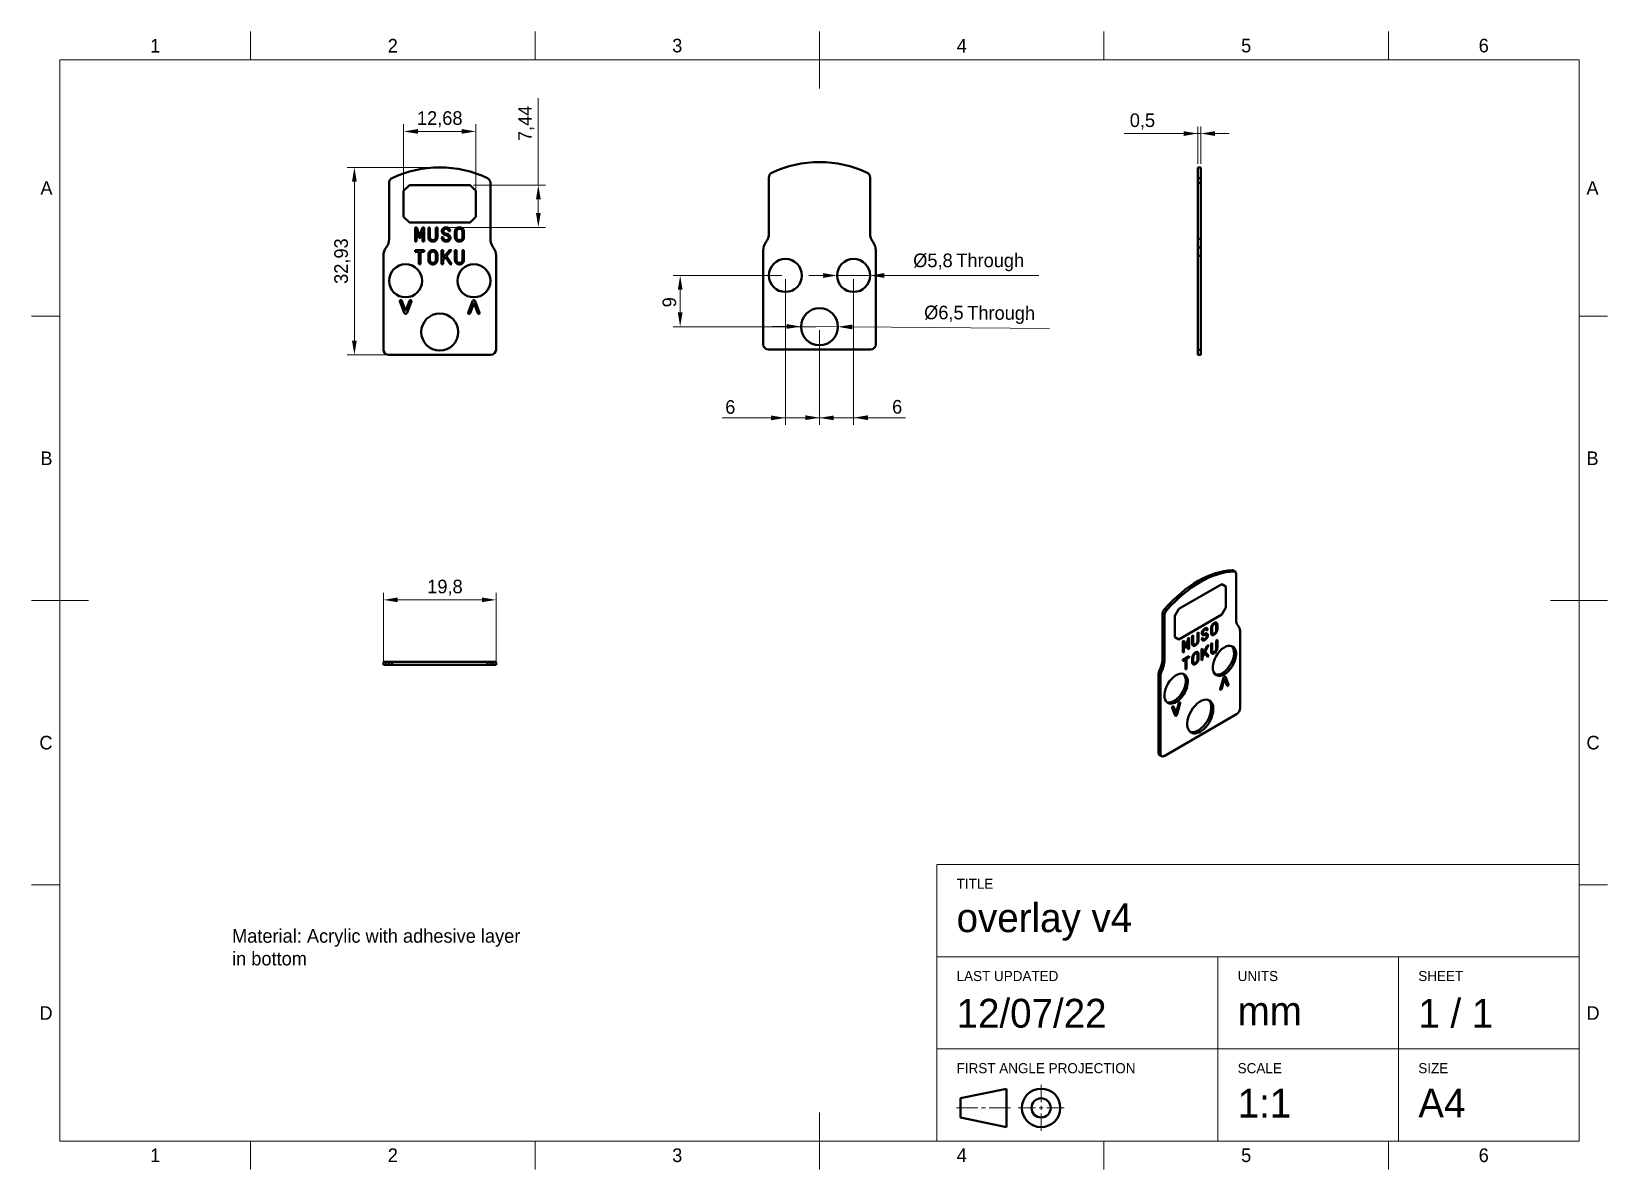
# Model space of a CAD drawing. Header units: millimetres. Extents: x 15 to 292, y 5 to 205.
import ezdxf

# ---------------------------------------------------------------- set-up
doc = ezdxf.new("R2010")
doc.units = ezdxf.units.MM
for name, color, linetype in [('Annotations', 7, 'Continuous'), ('Border', 7, 'Continuous'), ('Geometries', 7, 'Continuous')]:
    doc.layers.add(name, color=color, linetype=linetype)
doc.styles.add('Shapr0', font='txt', dxfattribs={"height": 2.3925})
doc.styles.add('Shapr1', font='txt', dxfattribs={"height": 2.3925})
doc.styles.add('Shapr2', font='txt', dxfattribs={"height": 2.3925})
doc.styles.add('Shapr3', font='txt', dxfattribs={"height": 2.3925})
doc.styles.add('Shapr4', font='txt', dxfattribs={"height": 2.3925})
doc.styles.add('Shapr6', font='txt', dxfattribs={"height": 2.3925})
doc.dimstyles.new('ISO-25', dxfattribs={"dimtxt": 2.5, "dimasz": 2.5, "dimexe": 1.25, "dimexo": 0.625, "dimtad": 1, "dimtxsty": 'Standard', "dimcen": 2.5, "dimadec": 0, "dimazin": 0, "dimtfac": 1, "dimtmove": 0, "dimatfit": 3, "dimfxl": 1, "dimarcsym": 0})

msp = doc.modelspace()

# ---------------------------------------------------------------- texts
at = {"layer": 'Annotations', "linetype": 'Continuous', "lineweight": 15, "insert": (50.247, 47.247), "char_height": 1.79438, "width": 84.66672, "attachment_point": 1}
msp.add_mtext('{\\fSF-Mono-Regular-Extended.ttf|b0|i0|c0|p0;\\H1.333333x;Material: Acrylic with adhesive layer\\Pin bottom }', dxfattribs=at)
at = {"layer": 'Border', "linetype": 'Continuous', "lineweight": 15, "char_height": 2.393, "width": 2.3925, "style": 'Shapr0'}
for s, insert, attachment_point in [('1', (36.75, 201.304), 8), ('2', (78.5, 201.304), 8), ('3', (128.5, 201.304), 8), ('4', (178.5, 201.304), 8), ('5', (228.5, 201.304), 8), ('6', (270.25, 201.304), 8), ('A', (18.696, 177.5), 6), ('A', (288.304, 177.5), 4), ('B', (18.696, 130), 6), ('B', (288.304, 130), 4), ('C', (18.696, 80), 6), ('C', (288.304, 80), 4), ('D', (18.696, 32.5), 6), ('D', (288.304, 32.5), 4), ('1', (36.75, 8.696), 2), ('2', (78.5, 8.696), 2), ('3', (128.5, 8.696), 2), ('4', (178.5, 8.696), 2), ('5', (228.5, 8.696), 2), ('6', (270.25, 8.696), 2)]:
    msp.add_mtext(s, dxfattribs=dict(at, insert=insert, attachment_point=attachment_point))
at = {"layer": 'Border', "linetype": 'Continuous', "lineweight": 15, "attachment_point": 7, "style": 'Shapr1'}
for s, insert, char_height in [('TITLE', (177.6, 54.33), 1.7705), ('overlay v4', (177.6, 45.187), 5.0625), ('LAST UPDATED', (177.6, 38.092), 1.77045), ('UNITS', (227, 38.092), 1.7705), ('SHEET', (258.75, 38.092), 1.7705), ('12/07/22', (177.6, 29.856), 5.0625), ('mm', (227, 30.337), 5.0625), ('1 / 1', (258.75, 29.856), 5.0625), ('FIRST ANGLE PROJECTION', (177.6, 21.892), 1.77045), ('SCALE', (227, 21.892), 1.7705), ('SIZE', (258.75, 21.892), 1.7705), ('1:1', (227, 14.116), 5.0625), ('A4', (258.75, 14.137), 5.0625)]:
    msp.add_mtext(s, dxfattribs=dict(at, insert=insert, char_height=char_height))

# ---------------------------------------------------------------- blocks, each defined once
blk = doc.blocks.new('*D2')
at = {"layer": 'Annotations', "color": 0, "linetype": 'Continuous', "lineweight": 15}
for p, q in [((147.75, 153.16), (145.25, 153.18)), ((150.25, 153.14), (156.75, 153.1)), ((159.25, 153.08), (193.94, 152.82))]:
    blk.add_line(p, q, dxfattribs=at)
at = {"layer": 'Annotations', "color": 0}
for points in [[(147.75, 152.75), (147.75, 153.58), (150.25, 153.14)], [(159.25, 153.5), (159.25, 152.66), (156.75, 153.1)]]:
    blk.add_solid(points, dxfattribs=at)
at = {"layer": 'Defpoints', "color": 0}
for p in [(150.25, 153.14), (156.75, 153.1)]:
    blk.add_point(p, dxfattribs=at)
at = {"layer": 'Annotations', "color": 0, "lineweight": 15, "insert": (181.64, 155.21), "char_height": 2.3925, "attachment_point": 5, "rotation": 359.5794, "style": 'Shapr6'}
blk.add_mtext('\\A1;%%c6,5\u2009Through', dxfattribs=at)
blk = doc.blocks.new('*D3')
at = {"layer": 'Annotations', "color": 0, "linetype": 'Continuous', "lineweight": 15}
for p, q in [((154.1, 162.12), (151.6, 162.12)), ((156.6, 162.12), (162.4, 162.12)), ((192.04, 162.12), (164.9, 162.12))]:
    blk.add_line(p, q, dxfattribs=at)
at = {"layer": 'Annotations', "color": 0}
for points in [[(154.1, 161.7), (154.1, 162.54), (156.6, 162.12)], [(164.9, 162.54), (164.9, 161.7), (162.4, 162.12)]]:
    blk.add_solid(points, dxfattribs=at)
at = {"layer": 'Defpoints', "color": 0}
for p in [(156.6, 162.12), (162.4, 162.12)]:
    blk.add_point(p, dxfattribs=at)
at = {"layer": 'Annotations', "color": 0, "lineweight": 15, "insert": (179.72, 164.42), "char_height": 2.3925, "attachment_point": 5, "style": 'Shapr6'}
blk.add_mtext('\\A1;%%c5,8\u2009Through', dxfattribs=at)
blk = doc.blocks.new('*D4')
at = {"layer": 'Annotations', "color": 0, "linetype": 'Continuous', "lineweight": 15}
for p, q in [((146.88, 162.12), (127.76, 162.12)), ((129.01, 159.62), (129.01, 155.62)), ((152.88, 153.12), (127.76, 153.12))]:
    blk.add_line(p, q, dxfattribs=at)
at = {"layer": 'Annotations', "color": 0}
for points in [[(129.43, 159.62), (128.6, 159.62), (129.01, 162.12)], [(128.6, 155.62), (129.43, 155.62), (129.01, 153.12)]]:
    blk.add_solid(points, dxfattribs=at)
at = {"layer": 'Defpoints', "color": 0}
for p in [(147.5, 162.12), (129.01, 153.12), (153.5, 153.12)]:
    blk.add_point(p, dxfattribs=at)
at = {"layer": 'Annotations', "color": 0, "lineweight": 15, "insert": (127.12, 157.41), "char_height": 2.393, "attachment_point": 5, "rotation": 90, "style": 'Shapr6'}
blk.add_mtext('\\A1;9', dxfattribs=at)
blk = doc.blocks.new('*D5')
at = {"layer": 'Annotations', "color": 0, "linetype": 'Continuous', "lineweight": 15}
for p, q in [((159.5, 161.5), (159.5, 135.88)), ((153.5, 152.5), (153.5, 135.88)), ((151, 137.13), (148.5, 137.13)), ((159.5, 137.13), (153.5, 137.13)), ((159.5, 137.13), (168.59, 137.13)), ((162, 137.13), (164.5, 137.13))]:
    blk.add_line(p, q, dxfattribs=at)
at = {"layer": 'Annotations', "color": 0}
for points in [[(151, 136.71), (151, 137.55), (153.5, 137.13)], [(162, 137.55), (162, 136.71), (159.5, 137.13)]]:
    blk.add_solid(points, dxfattribs=at)
at = {"layer": 'Defpoints', "color": 0}
for p in [(159.5, 162.12), (153.5, 153.12), (153.5, 137.13)]:
    blk.add_point(p, dxfattribs=at)
at = {"layer": 'Annotations', "color": 0, "lineweight": 15, "insert": (167.15, 139.03), "char_height": 2.393, "attachment_point": 5, "style": 'Shapr6'}
blk.add_mtext('\\A1;6', dxfattribs=at)
blk = doc.blocks.new('*D6')
at = {"layer": 'Annotations', "color": 0, "linetype": 'Continuous', "lineweight": 15}
for p, q in [((147.5, 161.5), (147.5, 135.85)), ((153.5, 152.5), (153.5, 135.85)), ((147.5, 137.1), (136.38, 137.1)), ((145, 137.1), (142.5, 137.1)), ((147.5, 137.1), (153.5, 137.1)), ((156, 137.1), (158.5, 137.1))]:
    blk.add_line(p, q, dxfattribs=at)
at = {"layer": 'Annotations', "color": 0}
for points in [[(145, 136.68), (145, 137.51), (147.5, 137.1)], [(156, 137.51), (156, 136.68), (153.5, 137.1)]]:
    blk.add_solid(points, dxfattribs=at)
at = {"layer": 'Defpoints', "color": 0}
for p in [(147.5, 162.12), (153.5, 153.12), (153.5, 137.1)]:
    blk.add_point(p, dxfattribs=at)
at = {"layer": 'Annotations', "color": 0, "lineweight": 15, "insert": (137.82, 138.99), "char_height": 2.393, "attachment_point": 5, "style": 'Shapr6'}
blk.add_mtext('\\A1;6', dxfattribs=at)
blk = doc.blocks.new('*D7')
at = {"layer": 'Annotations', "color": 0, "linetype": 'Continuous', "lineweight": 15}
for p, q in [((86.13, 181.12), (70.5, 181.12)), ((71.75, 150.68), (71.75, 178.62)), ((77.13, 148.18), (70.5, 148.18))]:
    blk.add_line(p, q, dxfattribs=at)
at = {"layer": 'Annotations', "color": 0}
for points in [[(72.17, 178.62), (71.33, 178.62), (71.75, 181.12)], [(71.33, 150.68), (72.17, 150.68), (71.75, 148.18)]]:
    blk.add_solid(points, dxfattribs=at)
at = {"layer": 'Defpoints', "color": 0}
for p in [(71.75, 181.12), (86.75, 181.12), (77.75, 148.18)]:
    blk.add_point(p, dxfattribs=at)
at = {"layer": 'Annotations', "color": 0, "lineweight": 15, "insert": (69.63, 164.65), "char_height": 2.393, "attachment_point": 5, "rotation": 90, "style": 'Shapr2'}
blk.add_mtext('\\A1;32,93', dxfattribs=at)
blk = doc.blocks.new('*D8')
at = {"layer": 'Annotations', "color": 0, "linetype": 'Continuous', "lineweight": 15}
for p, q in [((104.08, 178.02), (104.08, 193.26)), ((92.71, 178.02), (105.33, 178.02)), ((104.08, 173.08), (104.08, 175.52)), ((88.39, 170.58), (105.33, 170.58))]:
    blk.add_line(p, q, dxfattribs=at)
at = {"layer": 'Annotations', "color": 0}
for points in [[(104.5, 175.52), (103.67, 175.52), (104.08, 178.02)], [(103.67, 173.08), (104.5, 173.08), (104.08, 170.58)]]:
    blk.add_solid(points, dxfattribs=at)
at = {"layer": 'Defpoints', "color": 0}
for p in [(92.09, 178.02), (104.08, 178.02), (87.76, 170.58)]:
    blk.add_point(p, dxfattribs=at)
at = {"layer": 'Annotations', "color": 0, "lineweight": 15, "insert": (101.96, 188.86), "char_height": 2.393, "attachment_point": 5, "rotation": 90, "style": 'Shapr2'}
blk.add_mtext('\\A1;7,44', dxfattribs=at)
blk = doc.blocks.new('*D9')
at = {"layer": 'Annotations', "color": 0, "linetype": 'Continuous', "lineweight": 15}
for p, q in [((80.41, 173.07), (80.41, 188.69)), ((93.09, 173.07), (93.09, 188.69)), ((90.59, 187.44), (82.91, 187.44))]:
    blk.add_line(p, q, dxfattribs=at)
at = {"layer": 'Annotations', "color": 0}
for points in [[(82.91, 187.86), (82.91, 187.03), (80.41, 187.44)], [(90.59, 187.03), (90.59, 187.86), (93.09, 187.44)]]:
    blk.add_solid(points, dxfattribs=at)
at = {"layer": 'Defpoints', "color": 0}
for p in [(80.41, 187.44), (80.41, 172.44), (93.09, 172.44)]:
    blk.add_point(p, dxfattribs=at)
at = {"layer": 'Annotations', "color": 0, "lineweight": 15, "insert": (86.75, 189.57), "char_height": 2.393, "attachment_point": 5, "style": 'Shapr2'}
blk.add_mtext('\\A1;12,68', dxfattribs=at)
blk = doc.blocks.new('*D10')
at = {"layer": 'Annotations', "color": 0, "linetype": 'Continuous', "lineweight": 15}
for p, q in [((220, 187.07), (207.06, 187.07)), ((217.5, 187.07), (215, 187.07)), ((220, 181.74), (220, 188.32)), ((220.5, 187.07), (220, 187.07)), ((220.5, 181.74), (220.5, 188.32)), ((223, 187.07), (225.5, 187.07))]:
    blk.add_line(p, q, dxfattribs=at)
at = {"layer": 'Annotations', "color": 0}
for points in [[(217.5, 186.65), (217.5, 187.48), (220, 187.07)], [(223, 187.48), (223, 186.65), (220.5, 187.07)]]:
    blk.add_solid(points, dxfattribs=at)
at = {"layer": 'Defpoints', "color": 0}
for p in [(220, 187.07), (220, 181.12), (220.5, 181.12)]:
    blk.add_point(p, dxfattribs=at)
at = {"layer": 'Annotations', "color": 0, "lineweight": 15, "insert": (210.26, 189.19), "char_height": 2.393, "attachment_point": 5, "style": 'Shapr3'}
blk.add_mtext('\\A1;0,5', dxfattribs=at)
blk = doc.blocks.new('*D11')
at = {"layer": 'Annotations', "color": 0, "linetype": 'Continuous', "lineweight": 15}
for p, q in [((76.85, 94.32), (76.85, 106.36)), ((96.65, 94.32), (96.65, 106.36)), ((79.35, 105.11), (94.15, 105.11))]:
    blk.add_line(p, q, dxfattribs=at)
at = {"layer": 'Annotations', "color": 0}
for points in [[(79.35, 105.53), (79.35, 104.7), (76.85, 105.11)], [(94.15, 104.7), (94.15, 105.53), (96.65, 105.11)]]:
    blk.add_solid(points, dxfattribs=at)
at = {"layer": 'Defpoints', "color": 0}
for p in [(96.65, 105.11), (76.85, 93.7), (96.65, 93.7)]:
    blk.add_point(p, dxfattribs=at)
at = {"layer": 'Annotations', "color": 0, "lineweight": 15, "insert": (87.67, 107.24), "char_height": 2.393, "attachment_point": 5, "style": 'Shapr4'}
blk.add_mtext('\\A1;19,8', dxfattribs=at)
blk = doc.blocks.new('*U12')
at = {"layer": 'Border', "linetype": 'Continuous', "lineweight": 15}
for p, q in [((287, 58.6), (174.1, 58.6)), ((174.1, 10), (174.1, 58.6)), ((287, 10), (287, 58.6)), ((287, 42.4), (174.1, 42.4)), ((223.5, 10), (223.5, 42.4)), ((255.25, 10), (255.25, 42.4)), ((287, 26.2), (174.1, 26.2)), ((192.450088, 16.837486), (192.450088, 19.875004)), ((177.6, 15.82498), (181.312522, 15.82498)), ((181.987526, 15.82498), (182.66253, 15.82498)), ((187.050056, 15.82498), (183.337534, 15.82498)), ((191.437582, 15.82498), (188.400064, 15.82498)), ((192.112586, 15.82498), (192.78759, 15.82498)), ((192.450088, 15.487478), (192.450088, 16.162482)), ((192.450088, 14.812474), (192.450088, 11.774956)), ((193.462594, 15.82498), (196.500112, 15.82498)), ((287, 10), (174.1, 10))]:
    blk.add_line(p, q, dxfattribs=at)
at = {"layer": 'Border', "linetype": 'Continuous', "lineweight": 40}
for p, q in [((178.275004, 17.51249), (186.375052, 19.2)), ((178.275004, 17.51249), (178.275004, 14.13747)), ((186.375052, 19.2), (186.375052, 12.44996)), ((178.275004, 14.13747), (186.375052, 12.44996))]:
    blk.add_line(p, q, dxfattribs=at)
for radius in [3.37502, 1.68751]:
    blk.add_circle((192.450088, 15.82498), radius, dxfattribs=at)

# ---------------------------------------------------------------- dimensions: what is measured, and where the dimension line sits
at = {"layer": 'Annotations', "linetype": 'Continuous', "lineweight": 15}
for base, p1, p2, override, picture, middle in [((80.41, 187.444), (93.09, 172.444), (80.41, 172.444), {"dimscale": 1, "dimgap": 0.7, "dimdec": 2, "dimlfac": 1, "dimzin": 8, "dimdsep": 44, "dimtxsty": 'Shapr2', "dimse1": 0, "dimse2": 0, "dimadec": 2, "dimtol": 0, "dimlim": 0, "dimtp": 0, "dimtm": 0, "dimtfac": 0.6, "dimtdec": 8, "dimfrac": 2, "dimtolj": 1, "dimlwd": 15, "dimlwe": 15}, '*D9', (86.75, 187.444)), ((220, 187.067), (220.5, 181.116), (220, 181.116), {"dimscale": 1, "dimgap": 0.7, "dimdec": 2, "dimlfac": 1, "dimzin": 8, "dimdsep": 44, "dimtxsty": 'Shapr3', "dimse1": 0, "dimse2": 0, "dimadec": 2, "dimtol": 0, "dimlim": 0, "dimtp": 0, "dimtm": 0, "dimtfac": 0.6, "dimtdec": 8, "dimfrac": 2, "dimtolj": 1, "dimlwd": 15, "dimlwe": 15}, '*D10', (210.264, 187.067)), ((153.5, 137.097), (147.5, 162.121), (153.5, 153.121), {"dimscale": 1, "dimgap": 0.7, "dimdec": 2, "dimlfac": 1, "dimzin": 8, "dimdsep": 44, "dimtxsty": 'Shapr6', "dimse1": 0, "dimse2": 0, "dimadec": 2, "dimtol": 0, "dimlim": 0, "dimtp": 0, "dimtm": 0, "dimtfac": 0.6, "dimtdec": 8, "dimfrac": 2, "dimtolj": 1, "dimlwd": 15, "dimlwe": 15}, '*D6', (137.822, 137.097)), ((153.5, 137.13), (159.5, 162.121), (153.5, 153.121), {"dimscale": 1, "dimgap": 0.7, "dimdec": 2, "dimlfac": 1, "dimzin": 8, "dimdsep": 44, "dimtxsty": 'Shapr6', "dimse1": 0, "dimse2": 0, "dimadec": 2, "dimtol": 0, "dimlim": 0, "dimtp": 0, "dimtm": 0, "dimtfac": 0.6, "dimtdec": 8, "dimfrac": 2, "dimtolj": 1, "dimlwd": 15, "dimlwe": 15}, '*D5', (167.153, 137.13)), ((96.65, 105.113), (76.85, 93.7), (96.65, 93.7), {"dimscale": 1, "dimgap": 0.7, "dimdec": 2, "dimlfac": 1, "dimzin": 8, "dimdsep": 44, "dimtxsty": 'Shapr4', "dimse1": 0, "dimse2": 0, "dimadec": 2, "dimtol": 0, "dimlim": 0, "dimtp": 0, "dimtm": 0, "dimtfac": 0.6, "dimtdec": 8, "dimfrac": 2, "dimtolj": 1, "dimlwd": 15, "dimlwe": 15}, '*D11', (87.672, 105.113))]:
    dim = msp.add_linear_dim(base=base, p1=p1, p2=p2, dimstyle='ISO-25', override=override, dxfattribs=at)
    dim.commit()
    dim.dimension.update_dxf_attribs({"geometry": picture, "text_midpoint": middle, "dimtype": 160})
for base, p1, p2, angle, override, picture, middle in [((104.083, 178.024), (87.764, 170.581), (92.09, 178.024), 270, {"dimscale": 1, "dimgap": 0.7, "dimdec": 2, "dimlfac": 1, "dimzin": 8, "dimdsep": 44, "dimtxsty": 'Shapr2', "dimse1": 0, "dimse2": 0, "dimadec": 2, "dimtol": 0, "dimlim": 0, "dimtp": 0, "dimtm": 0, "dimtfac": 0.6, "dimtdec": 8, "dimfrac": 2, "dimtolj": 1, "dimlwd": 15, "dimlwe": 15}, '*D8', (104.083, 188.858)), ((71.75, 181.116), (77.75, 148.184), (86.75, 181.116), 90, {"dimscale": 1, "dimgap": 0.7, "dimdec": 2, "dimlfac": 1, "dimzin": 8, "dimdsep": 44, "dimtxsty": 'Shapr2', "dimse1": 0, "dimse2": 0, "dimadec": 2, "dimtol": 0, "dimlim": 0, "dimtp": 0, "dimtm": 0, "dimtfac": 0.6, "dimtdec": 8, "dimfrac": 2, "dimtolj": 1, "dimlwd": 15, "dimlwe": 15}, '*D7', (71.75, 164.65)), ((129.015, 153.121), (147.5, 162.121), (153.5, 153.121), 90, {"dimscale": 1, "dimgap": 0.7, "dimdec": 2, "dimlfac": 1, "dimzin": 8, "dimdsep": 44, "dimtxsty": 'Shapr6', "dimse1": 0, "dimse2": 0, "dimadec": 2, "dimtol": 0, "dimlim": 0, "dimtp": 0, "dimtm": 0, "dimtfac": 0.6, "dimtdec": 8, "dimfrac": 2, "dimtolj": 1, "dimlwd": 15, "dimlwe": 15}, '*D4', (129.015, 157.407))]:
    dim = msp.add_linear_dim(base=base, p1=p1, p2=p2, angle=angle, dimstyle='ISO-25', override=override, dxfattribs=at)
    dim.commit()
    dim.dimension.update_dxf_attribs({"geometry": picture, "text_midpoint": middle, "dimtype": 160})
dim = msp.add_diameter_dim_2p(p1=(156.6, 162.121), p2=(162.4, 162.121), text='<>\u2009Through', dimstyle='ISO-25', override={"dimscale": 1, "dimgap": 0.7, "dimdec": 2, "dimlfac": 1, "dimzin": 8, "dimdsep": 44, "dimtxsty": 'Shapr6', "dimadec": 2, "dimtol": 0, "dimlim": 0, "dimtp": 0, "dimtm": 0, "dimtfac": 0.6, "dimtdec": 8, "dimfrac": 2, "dimtolj": 1, "dimlwd": 15, "dimlwe": 15}, dxfattribs=at)
dim.commit()
dim.dimension.update_dxf_attribs({"geometry": '*D3', "text_midpoint": (179.721, 164.416)})
dim = msp.add_diameter_dim_2p(p1=(150.25, 153.145), p2=(156.75, 153.097), text='<>\u2009Through', dimstyle='ISO-25', override={"dimscale": 1, "dimgap": 0.7, "dimdec": 2, "dimlfac": 1, "dimzin": 8, "dimdsep": 44, "dimtxsty": 'Shapr6', "dimadec": 2, "dimtol": 0, "dimlim": 0, "dimtp": 0, "dimtm": 0, "dimtfac": 0.6, "dimtdec": 8, "dimfrac": 2, "dimtolj": 1, "dimlwd": 15, "dimlwe": 15}, dxfattribs=at)
dim.commit()
dim.dimension.update_dxf_attribs({"geometry": '*D2', "text_midpoint": (181.624, 152.914), "dimtype": 163})

# ---------------------------------------------------------------- linework, layer by layer
at = {"layer": 'Border', "linetype": 'Continuous', "lineweight": 15}
for p, q in [((53.5, 200), (53.5, 205)), ((103.5, 200), (103.5, 205)), ((153.5, 195), (153.5, 205)), ((203.5, 200), (203.5, 205)), ((253.5, 200), (253.5, 205)), ((287, 200), (20, 200)), ((20, 200), (20, 10)), ((287, 10), (287, 200)), ((20, 155), (15, 155)), ((287, 155), (292, 155)), ((25, 105), (15, 105)), ((282, 105), (292, 105)), ((20, 55), (15, 55)), ((287, 55), (292, 55)), ((153.5, 15), (153.5, 5)), ((20, 10), (287, 10)), ((53.5, 10), (53.5, 5)), ((103.5, 10), (103.5, 5)), ((203.5, 10), (203.5, 5)), ((253.5, 10), (253.5, 5))]:
    msp.add_line(p, q, dxfattribs=at)
at = {"layer": 'Geometries', "linetype": 'Continuous', "lineweight": 40}
for p, q in [((220, 181.116), (220, 179.224)), ((220.5, 181.116), (220, 181.116)), ((220.5, 181.116), (220.5, 179.224)), ((77.85, 178.412), (77.85, 168.584)), ((81.41, 178.024), (80.41, 177.024)), ((92.09, 178.024), (81.41, 178.024)), ((93.09, 177.024), (92.09, 178.024)), ((95.65, 168.584), (95.65, 178.412)), ((144.6, 169.521), (144.6, 179.349)), ((162.4, 179.349), (162.4, 169.521)), ((220, 179.224), (220, 178.412)), ((220.5, 179.224), (220, 179.224)), ((220, 178.412), (220, 168.584)), ((220.5, 178.412), (220, 178.412)), ((220.5, 179.224), (220.5, 178.412)), ((220.5, 178.412), (220.5, 168.584)), ((80.41, 177.024), (80.41, 172.444)), ((93.09, 172.444), (93.09, 177.024)), ((80.41, 172.444), (81.41, 171.444)), ((92.09, 171.444), (93.09, 172.444)), ((81.41, 171.444), (92.09, 171.444)), ((82.419, 168.105), (82.419, 170.55)), ((82.419, 170.55), (82.696, 170.55)), ((82.678, 169.925), (82.678, 168.105)), ((83.073, 168.761), (82.678, 169.925)), ((82.696, 170.55), (83.209, 169.062)), ((83.209, 169.062), (83.723, 170.55)), ((83.74, 169.925), (83.345, 168.761)), ((83.723, 170.55), (83.999, 170.55)), ((83.74, 168.105), (83.74, 169.925)), ((83.999, 170.55), (83.999, 168.105)), ((84.754, 168.898), (84.754, 170.55)), ((84.754, 170.55), (85.023, 170.55)), ((85.023, 170.55), (85.023, 168.898)), ((86.064, 168.898), (86.064, 170.55)), ((86.064, 170.55), (86.333, 170.55)), ((86.333, 170.55), (86.333, 168.898)), ((87.131, 169.955), (87.132, 169.976)), ((87.131, 169.935), (87.131, 169.955)), ((87.131, 169.913), (87.131, 169.935)), ((87.132, 169.89), (87.131, 169.913)), ((87.132, 169.976), (87.133, 169.996)), ((87.133, 169.867), (87.132, 169.89)), ((87.133, 169.996), (87.135, 170.016)), ((87.135, 169.845), (87.133, 169.867)), ((87.135, 170.016), (87.137, 170.035)), ((87.138, 169.822), (87.135, 169.845)), ((87.137, 170.035), (87.14, 170.055)), ((87.141, 169.8), (87.138, 169.822)), ((87.14, 170.055), (87.144, 170.075)), ((87.145, 169.778), (87.141, 169.8)), ((87.144, 170.075), (87.148, 170.095)), ((87.15, 169.756), (87.145, 169.778)), ((87.148, 170.095), (87.153, 170.114)), ((87.155, 169.735), (87.15, 169.756)), ((87.153, 170.114), (87.158, 170.133)), ((87.16, 169.713), (87.155, 169.735)), ((87.158, 170.133), (87.164, 170.152)), ((87.167, 169.692), (87.16, 169.713)), ((87.164, 170.152), (87.171, 170.171)), ((87.173, 169.672), (87.167, 169.692)), ((87.171, 170.171), (87.178, 170.19)), ((87.181, 169.651), (87.173, 169.672)), ((87.178, 170.19), (87.186, 170.208)), ((87.189, 169.631), (87.181, 169.651)), ((87.186, 170.208), (87.194, 170.226)), ((87.197, 169.612), (87.189, 169.631)), ((87.194, 170.226), (87.204, 170.244)), ((87.206, 169.592), (87.197, 169.612)), ((87.204, 170.244), (87.214, 170.262)), ((87.216, 169.573), (87.206, 169.592)), ((87.214, 170.262), (87.224, 170.28)), ((87.226, 169.554), (87.216, 169.573)), ((87.224, 170.28), (87.235, 170.297)), ((87.237, 169.537), (87.226, 169.554)), ((87.235, 170.297), (87.247, 170.313)), ((87.247, 169.52), (87.237, 169.537)), ((87.247, 170.313), (87.259, 170.329)), ((87.259, 169.503), (87.247, 169.52)), ((87.259, 170.329), (87.271, 170.344)), ((87.271, 169.487), (87.259, 169.503)), ((87.271, 170.344), (87.284, 170.359)), ((87.282, 169.472), (87.271, 169.487)), ((87.294, 169.457), (87.282, 169.472)), ((87.284, 170.359), (87.298, 170.373)), ((87.307, 169.442), (87.294, 169.457)), ((87.298, 170.373), (87.311, 170.387)), ((87.32, 169.428), (87.307, 169.442)), ((87.311, 170.387), (87.326, 170.4)), ((87.333, 169.415), (87.32, 169.428)), ((87.326, 170.4), (87.34, 170.413)), ((87.347, 169.402), (87.333, 169.415)), ((87.34, 170.413), (87.355, 170.426)), ((87.361, 169.389), (87.347, 169.402)), ((87.355, 170.426), (87.371, 170.438)), ((87.376, 169.376), (87.361, 169.389)), ((87.371, 170.438), (87.387, 170.449)), ((87.392, 169.364), (87.376, 169.376)), ((87.387, 170.449), (87.403, 170.46)), ((87.408, 169.351), (87.392, 169.364)), ((87.403, 170.46), (87.42, 170.471)), ((87.404, 169.961), (87.403, 169.948)), ((87.403, 169.948), (87.403, 169.935)), ((87.403, 169.935), (87.403, 169.919)), ((87.403, 169.919), (87.404, 169.902)), ((87.405, 169.976), (87.404, 169.961)), ((87.404, 169.902), (87.405, 169.885)), ((87.407, 169.991), (87.405, 169.976)), ((87.405, 169.885), (87.407, 169.869)), ((87.409, 170.005), (87.407, 169.991)), ((87.407, 169.869), (87.409, 169.852)), ((87.425, 169.34), (87.408, 169.351)), ((87.412, 170.02), (87.409, 170.005)), ((87.409, 169.852), (87.412, 169.835)), ((87.415, 170.034), (87.412, 170.02)), ((87.412, 169.835), (87.415, 169.819)), ((87.419, 170.048), (87.415, 170.034)), ((87.415, 169.819), (87.419, 169.803)), ((87.423, 170.061), (87.419, 170.048)), ((87.419, 169.803), (87.423, 169.786)), ((87.42, 170.471), (87.437, 170.481)), ((87.428, 170.075), (87.423, 170.061)), ((87.423, 169.786), (87.429, 169.77)), ((87.442, 169.328), (87.425, 169.34)), ((87.434, 170.089), (87.428, 170.075)), ((87.429, 169.77), (87.434, 169.757)), ((87.441, 170.104), (87.434, 170.089)), ((87.434, 169.757), (87.439, 169.745)), ((87.437, 170.481), (87.455, 170.491)), ((87.439, 169.745), (87.445, 169.732)), ((87.448, 170.117), (87.441, 170.104)), ((87.46, 169.318), (87.442, 169.328)), ((87.445, 169.732), (87.451, 169.72)), ((87.455, 170.131), (87.448, 170.117)), ((87.451, 169.72), (87.458, 169.707)), ((87.455, 170.491), (87.472, 170.5)), ((87.463, 170.144), (87.455, 170.131)), ((87.458, 169.707), (87.466, 169.694)), ((87.477, 169.308), (87.46, 169.318)), ((87.472, 170.156), (87.463, 170.144)), ((87.466, 169.694), (87.476, 169.68)), ((87.472, 170.5), (87.492, 170.51)), ((87.481, 170.168), (87.472, 170.156)), ((87.476, 169.68), (87.486, 169.667)), ((87.495, 169.298), (87.477, 169.308)), ((87.491, 170.18), (87.481, 170.168)), ((87.486, 169.667), (87.496, 169.655)), ((87.501, 170.191), (87.491, 170.18)), ((87.492, 170.51), (87.512, 170.519)), ((87.513, 169.289), (87.495, 169.298)), ((87.496, 169.655), (87.507, 169.642)), ((87.512, 170.202), (87.501, 170.191)), ((87.507, 169.642), (87.519, 169.63)), ((87.512, 170.519), (87.532, 170.527)), ((87.524, 170.212), (87.512, 170.202)), ((87.531, 169.281), (87.513, 169.289)), ((87.519, 169.63), (87.532, 169.619)), ((87.536, 170.222), (87.524, 170.212)), ((87.549, 169.273), (87.531, 169.281)), ((87.532, 170.527), (87.552, 170.535)), ((87.532, 169.619), (87.545, 169.608)), ((87.548, 170.232), (87.536, 170.222)), ((87.545, 169.608), (87.558, 169.598)), ((87.56, 170.24), (87.548, 170.232)), ((87.568, 169.265), (87.549, 169.273)), ((87.552, 170.535), (87.573, 170.542)), ((87.558, 169.598), (87.571, 169.588)), ((87.573, 170.248), (87.56, 170.24)), ((87.587, 169.258), (87.568, 169.265)), ((87.571, 169.588), (87.585, 169.579)), ((87.573, 170.542), (87.594, 170.548)), ((87.585, 170.256), (87.573, 170.248)), ((87.599, 170.264), (87.585, 170.256)), ((87.585, 169.579), (87.599, 169.57)), ((87.606, 169.252), (87.587, 169.258)), ((87.594, 170.548), (87.615, 170.554)), ((87.613, 170.271), (87.599, 170.264)), ((87.599, 169.57), (87.614, 169.562)), ((87.625, 169.246), (87.606, 169.252)), ((87.627, 170.277), (87.613, 170.271)), ((87.614, 169.562), (87.629, 169.554)), ((87.615, 170.554), (87.636, 170.56)), ((87.644, 169.24), (87.625, 169.246)), ((87.641, 170.283), (87.627, 170.277)), ((87.629, 169.554), (87.644, 169.547)), ((87.636, 170.56), (87.657, 170.565)), ((87.655, 170.288), (87.641, 170.283)), ((87.644, 169.547), (87.659, 169.54)), ((87.955, 169.153), (87.644, 169.24)), ((87.669, 170.293), (87.655, 170.288)), ((87.657, 170.565), (87.678, 170.569)), ((87.659, 169.54), (87.675, 169.533)), ((87.683, 170.297), (87.669, 170.293)), ((87.675, 169.533), (87.691, 169.527)), ((87.678, 170.569), (87.699, 170.573)), ((87.697, 170.301), (87.683, 170.297)), ((87.691, 169.527), (87.71, 169.52)), ((87.716, 170.305), (87.697, 170.301)), ((87.699, 170.573), (87.721, 170.576)), ((87.71, 169.52), (87.728, 169.514)), ((87.735, 170.309), (87.716, 170.305)), ((87.721, 170.576), (87.742, 170.579)), ((87.728, 169.514), (87.747, 169.508)), ((87.754, 170.313), (87.735, 170.309)), ((87.742, 170.579), (87.764, 170.581)), ((87.747, 169.508), (87.766, 169.502)), ((87.774, 170.315), (87.754, 170.313)), ((87.764, 170.581), (87.786, 170.583)), ((87.766, 169.502), (88.053, 169.422)), ((87.794, 170.317), (87.774, 170.315)), ((87.786, 170.583), (87.809, 170.584)), ((87.814, 170.319), (87.794, 170.317)), ((87.809, 170.584), (87.831, 170.585)), ((87.834, 170.319), (87.814, 170.319)), ((87.831, 170.585), (87.854, 170.585)), ((87.854, 170.32), (87.834, 170.319)), ((87.854, 170.585), (87.879, 170.585)), ((87.872, 170.319), (87.854, 170.32)), ((87.89, 170.319), (87.872, 170.319)), ((87.879, 170.585), (87.904, 170.584)), ((87.909, 170.317), (87.89, 170.319)), ((87.904, 170.584), (87.929, 170.583)), ((87.927, 170.315), (87.909, 170.317)), ((87.945, 170.313), (87.927, 170.315)), ((87.929, 170.583), (87.954, 170.581)), ((87.963, 170.31), (87.945, 170.313)), ((87.954, 170.581), (87.976, 170.578)), ((87.979, 169.146), (87.955, 169.153)), ((87.98, 170.306), (87.963, 170.31)), ((87.976, 170.578), (87.999, 170.575)), ((88.003, 169.138), (87.979, 169.146)), ((87.996, 170.302), (87.98, 170.306)), ((88.012, 170.298), (87.996, 170.302)), ((87.999, 170.575), (88.021, 170.572)), ((88.027, 169.13), (88.003, 169.138)), ((88.028, 170.292), (88.012, 170.298)), ((88.021, 170.572), (88.044, 170.567)), ((88.044, 169.124), (88.027, 169.13)), ((88.044, 170.287), (88.028, 170.292)), ((88.044, 170.567), (88.066, 170.563)), ((88.059, 170.28), (88.044, 170.287)), ((88.062, 169.117), (88.044, 169.124)), ((88.053, 169.422), (88.077, 169.415)), ((88.074, 170.273), (88.059, 170.28)), ((88.079, 169.11), (88.062, 169.117)), ((88.066, 170.563), (88.088, 170.557)), ((88.089, 170.266), (88.074, 170.273)), ((88.077, 169.415), (88.101, 169.407)), ((88.096, 169.103), (88.079, 169.11)), ((88.088, 170.557), (88.107, 170.552)), ((88.103, 170.257), (88.089, 170.266)), ((88.111, 169.096), (88.096, 169.103)), ((88.101, 169.407), (88.125, 169.399)), ((88.118, 170.248), (88.103, 170.257)), ((88.107, 170.552), (88.126, 170.546)), ((88.125, 169.088), (88.111, 169.096)), ((88.132, 170.239), (88.118, 170.248)), ((88.125, 169.399), (88.148, 169.391)), ((88.14, 169.081), (88.125, 169.088)), ((88.126, 170.546), (88.144, 170.54)), ((88.145, 170.228), (88.132, 170.239)), ((88.154, 169.072), (88.14, 169.081)), ((88.144, 170.54), (88.163, 170.533)), ((88.158, 170.218), (88.145, 170.228)), ((88.148, 169.391), (88.171, 169.382)), ((88.168, 169.064), (88.154, 169.072)), ((88.17, 170.207), (88.158, 170.218)), ((88.163, 170.533), (88.181, 170.526)), ((88.181, 169.055), (88.168, 169.064)), ((88.182, 170.195), (88.17, 170.207)), ((88.171, 169.382), (88.195, 169.372)), ((88.181, 170.526), (88.199, 170.519)), ((88.194, 169.046), (88.181, 169.055)), ((88.194, 170.183), (88.182, 170.195)), ((88.204, 170.171), (88.194, 170.183)), ((88.207, 169.036), (88.194, 169.046)), ((88.195, 169.372), (88.217, 169.362)), ((88.199, 170.519), (88.217, 170.51)), ((88.214, 170.159), (88.204, 170.171)), ((88.22, 169.026), (88.207, 169.036)), ((88.223, 170.147), (88.214, 170.159)), ((88.217, 170.51), (88.235, 170.501)), ((88.217, 169.362), (88.24, 169.351)), ((88.232, 169.016), (88.22, 169.026)), ((88.232, 170.134), (88.223, 170.147)), ((88.24, 170.121), (88.232, 170.134)), ((88.243, 169.005), (88.232, 169.016)), ((88.235, 170.501), (88.253, 170.492)), ((88.248, 170.108), (88.24, 170.121)), ((88.24, 169.351), (88.258, 169.342)), ((88.254, 168.994), (88.243, 169.005)), ((88.255, 170.096), (88.248, 170.108)), ((88.253, 170.492), (88.271, 170.481)), ((88.265, 168.982), (88.254, 168.994)), ((88.262, 170.082), (88.255, 170.096)), ((88.258, 169.342), (88.276, 169.333)), ((88.271, 170.065), (88.262, 170.082)), ((88.274, 168.97), (88.265, 168.982)), ((88.271, 170.481), (88.288, 170.47)), ((88.279, 170.046), (88.271, 170.065)), ((88.276, 169.333), (88.293, 169.323)), ((88.286, 170.028), (88.279, 170.046)), ((88.293, 170.009), (88.286, 170.028)), ((88.288, 170.47), (88.305, 170.459)), ((88.299, 169.99), (88.293, 170.009)), ((88.293, 169.323), (88.31, 169.313)), ((88.305, 169.971), (88.299, 169.99)), ((88.305, 170.459), (88.321, 170.448)), ((88.31, 169.951), (88.305, 169.971)), ((88.315, 169.932), (88.31, 169.951)), ((88.31, 169.313), (88.327, 169.302)), ((88.591, 169.932), (88.315, 169.932)), ((88.321, 170.448), (88.335, 170.436)), ((88.327, 169.302), (88.344, 169.291)), ((88.335, 170.436), (88.35, 170.424)), ((88.344, 169.291), (88.36, 169.279)), ((88.35, 170.424), (88.364, 170.412)), ((88.36, 169.279), (88.376, 169.267)), ((88.364, 170.412), (88.378, 170.399)), ((88.376, 169.267), (88.392, 169.254)), ((88.378, 170.399), (88.391, 170.386)), ((88.391, 170.386), (88.405, 170.371)), ((88.392, 169.254), (88.407, 169.241)), ((88.405, 170.371), (88.419, 170.355)), ((88.407, 169.241), (88.422, 169.228)), ((88.419, 170.355), (88.432, 170.339)), ((88.422, 169.228), (88.437, 169.214)), ((88.432, 170.339), (88.445, 170.323)), ((88.437, 169.214), (88.451, 169.2)), ((88.445, 170.323), (88.457, 170.306)), ((88.451, 169.2), (88.464, 169.185)), ((88.457, 170.306), (88.469, 170.288)), ((88.464, 169.185), (88.477, 169.17)), ((88.469, 170.288), (88.481, 170.27)), ((88.477, 169.17), (88.489, 169.154)), ((88.481, 170.27), (88.491, 170.251)), ((88.489, 169.154), (88.501, 169.138)), ((88.491, 170.251), (88.501, 170.233)), ((88.501, 170.233), (88.511, 170.214)), ((88.501, 169.138), (88.513, 169.122)), ((88.511, 170.214), (88.521, 170.192)), ((88.513, 169.122), (88.523, 169.106)), ((88.521, 170.192), (88.531, 170.17)), ((88.523, 169.106), (88.533, 169.089)), ((88.531, 170.17), (88.539, 170.147)), ((88.533, 169.089), (88.543, 169.071)), ((88.539, 170.147), (88.548, 170.124)), ((88.543, 169.071), (88.552, 169.054)), ((88.548, 170.124), (88.555, 170.101)), ((88.552, 169.054), (88.561, 169.036)), ((88.555, 170.101), (88.562, 170.078)), ((88.561, 169.036), (88.568, 169.018)), ((88.562, 170.078), (88.568, 170.054)), ((88.568, 170.054), (88.574, 170.03)), ((88.568, 169.018), (88.576, 169)), ((88.574, 170.03), (88.579, 170.006)), ((88.576, 169), (88.582, 168.981)), ((88.579, 170.006), (88.584, 169.981)), ((88.582, 168.981), (88.589, 168.962)), ((88.584, 169.981), (88.588, 169.957)), ((88.588, 169.957), (88.591, 169.932)), ((89.423, 169.782), (89.424, 169.807)), ((89.423, 169.757), (89.423, 169.782)), ((89.423, 168.898), (89.423, 169.757)), ((89.424, 169.807), (89.426, 169.832)), ((89.426, 169.832), (89.427, 169.857)), ((89.427, 169.857), (89.43, 169.884)), ((89.43, 169.884), (89.433, 169.911)), ((89.433, 169.911), (89.437, 169.937)), ((89.437, 169.937), (89.441, 169.957)), ((89.441, 169.957), (89.445, 169.977)), ((89.445, 169.977), (89.449, 169.997)), ((89.449, 169.997), (89.454, 170.017)), ((89.454, 170.017), (89.46, 170.039)), ((89.46, 170.039), (89.467, 170.062)), ((89.467, 170.062), (89.474, 170.084)), ((89.474, 170.084), (89.482, 170.106)), ((89.482, 170.106), (89.49, 170.127)), ((89.49, 170.127), (89.499, 170.149)), ((89.499, 170.149), (89.508, 170.168)), ((89.508, 170.168), (89.517, 170.186)), ((89.517, 170.186), (89.526, 170.205)), ((89.526, 170.205), (89.536, 170.223)), ((89.536, 170.223), (89.547, 170.241)), ((89.547, 170.241), (89.558, 170.258)), ((89.558, 170.258), (89.57, 170.275)), ((89.57, 170.275), (89.582, 170.292)), ((89.582, 170.292), (89.595, 170.31)), ((89.595, 170.31), (89.609, 170.327)), ((89.609, 170.327), (89.623, 170.343)), ((89.623, 170.343), (89.638, 170.359)), ((89.638, 170.359), (89.652, 170.374)), ((89.652, 170.374), (89.667, 170.387)), ((89.667, 170.387), (89.681, 170.401)), ((89.681, 170.401), (89.697, 170.414)), ((89.693, 169.782), (89.692, 169.757)), ((89.692, 169.757), (89.692, 168.898)), ((89.694, 169.806), (89.693, 169.782)), ((89.695, 169.831), (89.694, 169.806)), ((89.697, 169.849), (89.695, 169.831)), ((89.697, 170.414), (89.712, 170.427)), ((89.7, 169.867), (89.697, 169.849)), ((89.702, 169.885), (89.7, 169.867)), ((89.705, 169.903), (89.702, 169.885)), ((89.709, 169.92), (89.705, 169.903)), ((89.713, 169.938), (89.709, 169.92)), ((89.712, 170.427), (89.728, 170.439)), ((89.718, 169.955), (89.713, 169.938)), ((89.723, 169.972), (89.718, 169.955)), ((89.728, 169.989), (89.723, 169.972)), ((89.728, 170.439), (89.745, 170.45)), ((89.734, 170.006), (89.728, 169.989)), ((89.742, 170.024), (89.734, 170.006)), ((89.75, 170.042), (89.742, 170.024)), ((89.745, 170.45), (89.762, 170.462)), ((89.758, 170.059), (89.75, 170.042)), ((89.768, 170.076), (89.758, 170.059)), ((89.762, 170.462), (89.78, 170.473)), ((89.777, 170.093), (89.768, 170.076)), ((89.788, 170.109), (89.777, 170.093)), ((89.78, 170.473), (89.798, 170.484)), ((89.799, 170.125), (89.788, 170.109)), ((89.798, 170.484), (89.817, 170.494)), ((89.81, 170.14), (89.799, 170.125)), ((89.821, 170.153), (89.81, 170.14)), ((89.817, 170.494), (89.835, 170.503)), ((89.833, 170.167), (89.821, 170.153)), ((89.846, 170.179), (89.833, 170.167)), ((89.835, 170.503), (89.856, 170.513)), ((89.859, 170.192), (89.846, 170.179)), ((89.856, 170.513), (89.878, 170.522)), ((89.872, 170.203), (89.859, 170.192)), ((89.885, 170.214), (89.872, 170.203)), ((89.878, 170.522), (89.899, 170.531)), ((89.899, 170.225), (89.885, 170.214)), ((89.899, 170.531), (89.921, 170.539)), ((89.913, 170.234), (89.899, 170.225)), ((89.927, 170.244), (89.913, 170.234)), ((89.921, 170.539), (89.943, 170.546)), ((89.942, 170.252), (89.927, 170.244)), ((89.958, 170.261), (89.942, 170.252)), ((89.943, 170.546), (89.965, 170.553)), ((89.975, 170.269), (89.958, 170.261)), ((89.965, 170.553), (89.988, 170.559)), ((89.992, 170.277), (89.975, 170.269)), ((89.988, 170.559), (90.011, 170.564)), ((90.009, 170.284), (89.992, 170.277)), ((90.026, 170.29), (90.009, 170.284)), ((90.011, 170.564), (90.034, 170.569)), ((90.043, 170.296), (90.026, 170.29)), ((90.034, 170.569), (90.058, 170.573)), ((90.06, 170.3), (90.043, 170.296)), ((90.058, 170.573), (90.083, 170.577)), ((90.078, 170.305), (90.06, 170.3)), ((90.095, 170.309), (90.078, 170.305)), ((90.083, 170.577), (90.109, 170.58)), ((90.113, 170.312), (90.095, 170.309)), ((90.109, 170.58), (90.135, 170.582)), ((90.133, 170.315), (90.113, 170.312)), ((90.153, 170.317), (90.133, 170.315)), ((90.135, 170.582), (90.161, 170.584)), ((90.173, 170.318), (90.153, 170.317)), ((90.161, 170.584), (90.187, 170.585)), ((90.193, 170.319), (90.173, 170.318)), ((90.187, 170.585), (90.213, 170.585)), ((90.213, 170.32), (90.193, 170.319)), ((90.213, 170.585), (90.238, 170.585)), ((90.23, 170.319), (90.213, 170.32)), ((90.247, 170.319), (90.23, 170.319)), ((90.238, 170.585), (90.263, 170.584)), ((90.265, 170.318), (90.247, 170.319)), ((90.263, 170.584), (90.288, 170.582)), ((90.282, 170.316), (90.265, 170.318)), ((90.299, 170.314), (90.282, 170.316)), ((90.288, 170.582), (90.313, 170.58)), ((90.319, 170.311), (90.299, 170.314)), ((90.313, 170.58), (90.336, 170.578)), ((90.338, 170.307), (90.319, 170.311)), ((90.336, 170.578), (90.359, 170.574)), ((90.357, 170.303), (90.338, 170.307)), ((90.376, 170.297), (90.357, 170.303)), ((90.359, 170.574), (90.383, 170.571)), ((90.394, 170.292), (90.376, 170.297)), ((90.383, 170.571), (90.406, 170.566)), ((90.413, 170.285), (90.394, 170.292)), ((90.406, 170.566), (90.428, 170.561)), ((90.431, 170.278), (90.413, 170.285)), ((90.428, 170.561), (90.451, 170.555)), ((90.448, 170.271), (90.431, 170.278)), ((90.463, 170.263), (90.448, 170.271)), ((90.451, 170.555), (90.474, 170.549)), ((90.477, 170.256), (90.463, 170.263)), ((90.474, 170.549), (90.496, 170.542)), ((90.491, 170.248), (90.477, 170.256)), ((90.505, 170.239), (90.491, 170.248)), ((90.496, 170.542), (90.515, 170.535)), ((90.518, 170.23), (90.505, 170.239)), ((90.515, 170.535), (90.533, 170.528)), ((90.531, 170.221), (90.518, 170.23)), ((90.544, 170.212), (90.531, 170.221)), ((90.533, 170.528), (90.552, 170.521)), ((90.556, 170.202), (90.544, 170.212)), ((90.552, 170.521), (90.57, 170.513)), ((90.567, 170.191), (90.556, 170.202)), ((90.579, 170.18), (90.567, 170.191)), ((90.57, 170.513), (90.588, 170.505)), ((90.59, 170.169), (90.579, 170.18)), ((90.588, 170.505), (90.605, 170.496)), ((90.601, 170.157), (90.59, 170.169)), ((90.611, 170.145), (90.601, 170.157)), ((90.605, 170.496), (90.622, 170.487)), ((90.621, 170.132), (90.611, 170.145)), ((90.631, 170.119), (90.621, 170.132)), ((90.622, 170.487), (90.639, 170.477)), ((90.64, 170.106), (90.631, 170.119)), ((90.639, 170.477), (90.655, 170.467)), ((90.648, 170.093), (90.64, 170.106)), ((90.656, 170.079), (90.648, 170.093)), ((90.655, 170.467), (90.671, 170.457)), ((90.664, 170.066), (90.656, 170.079)), ((90.671, 170.052), (90.664, 170.066)), ((90.671, 170.457), (90.687, 170.446)), ((90.679, 170.036), (90.671, 170.052)), ((90.685, 170.02), (90.679, 170.036)), ((90.692, 170.004), (90.685, 170.02)), ((90.687, 170.446), (90.703, 170.435)), ((90.698, 169.987), (90.692, 170.004)), ((90.703, 169.971), (90.698, 169.987)), ((90.703, 170.435), (90.718, 170.423)), ((90.708, 169.955), (90.703, 169.971)), ((90.712, 169.939), (90.708, 169.955)), ((90.716, 169.923), (90.712, 169.939)), ((90.72, 169.901), (90.716, 169.923)), ((90.718, 170.423), (90.733, 170.41)), ((90.724, 169.879), (90.72, 169.901)), ((90.727, 169.857), (90.724, 169.879)), ((90.73, 169.837), (90.727, 169.857)), ((90.731, 169.817), (90.73, 169.837)), ((90.732, 169.797), (90.731, 169.817)), ((90.733, 169.777), (90.732, 169.797)), ((90.733, 170.41), (90.749, 170.397)), ((90.733, 169.757), (90.733, 169.777)), ((90.733, 168.898), (90.733, 169.757)), ((90.749, 170.397), (90.763, 170.383)), ((90.763, 170.383), (90.778, 170.369)), ((90.778, 170.369), (90.791, 170.355)), ((90.791, 170.355), (90.804, 170.341)), ((90.804, 170.341), (90.817, 170.327)), ((90.817, 170.327), (90.829, 170.312)), ((90.829, 170.312), (90.841, 170.296)), ((90.841, 170.296), (90.852, 170.281)), ((90.852, 170.281), (90.863, 170.265)), ((90.863, 170.265), (90.873, 170.249)), ((90.873, 170.249), (90.884, 170.232)), ((90.884, 170.232), (90.894, 170.214)), ((90.894, 170.214), (90.904, 170.197)), ((90.904, 170.197), (90.913, 170.179)), ((90.913, 170.179), (90.923, 170.157)), ((90.923, 170.157), (90.932, 170.135)), ((90.932, 170.135), (90.941, 170.113)), ((90.941, 170.113), (90.949, 170.091)), ((90.949, 170.091), (90.957, 170.068)), ((90.957, 170.068), (90.964, 170.045)), ((90.964, 170.045), (90.97, 170.021)), ((90.97, 170.021), (90.976, 169.998)), ((90.976, 169.998), (90.981, 169.974)), ((90.981, 169.974), (90.986, 169.95)), ((90.986, 169.95), (90.99, 169.926)), ((90.99, 169.926), (90.993, 169.903)), ((90.993, 169.903), (90.996, 169.879)), ((90.996, 169.879), (90.998, 169.854)), ((90.998, 169.854), (91, 169.83)), ((91, 169.83), (91.001, 169.806)), ((91.001, 169.806), (91.002, 169.782)), ((91.002, 169.782), (91.002, 169.757)), ((91.002, 169.757), (91.002, 168.898)), ((82.678, 168.105), (82.419, 168.105)), ((82.419, 166.288), (82.419, 166.553)), ((82.419, 166.553), (83.995, 166.553)), ((83.073, 166.288), (82.419, 166.288)), ((83.345, 168.761), (83.073, 168.761)), ((83.073, 164.108), (83.073, 166.288)), ((83.995, 166.288), (83.342, 166.288)), ((83.342, 166.288), (83.342, 164.108)), ((83.999, 168.105), (83.74, 168.105)), ((83.995, 166.553), (83.995, 166.288)), ((84.754, 168.873), (84.754, 168.898)), ((84.755, 168.849), (84.754, 168.873)), ((84.756, 168.825), (84.755, 168.849)), ((84.758, 168.8), (84.756, 168.825)), ((84.76, 168.776), (84.758, 168.8)), ((84.763, 168.752), (84.76, 168.776)), ((84.767, 168.729), (84.763, 168.752)), ((84.771, 168.705), (84.767, 168.729)), ((84.775, 168.681), (84.771, 168.705)), ((84.78, 168.657), (84.775, 168.681)), ((84.786, 168.634), (84.78, 168.657)), ((84.792, 168.61), (84.786, 168.634)), ((84.8, 168.587), (84.792, 168.61)), ((84.807, 168.564), (84.8, 168.587)), ((84.815, 168.542), (84.807, 168.564)), ((84.824, 168.52), (84.815, 168.542)), ((84.834, 168.498), (84.824, 168.52)), ((84.844, 168.476), (84.834, 168.498)), ((84.853, 168.458), (84.844, 168.476)), ((84.848, 166.189), (84.857, 166.208)), ((84.862, 168.441), (84.853, 168.458)), ((84.857, 166.208), (84.867, 166.226)), ((84.872, 168.423), (84.862, 168.441)), ((84.867, 166.226), (84.878, 166.244)), ((84.883, 168.406), (84.872, 168.423)), ((84.878, 166.244), (84.889, 166.261)), ((84.893, 168.39), (84.883, 168.406)), ((84.889, 166.261), (84.901, 166.279)), ((84.904, 168.374), (84.893, 168.39)), ((84.901, 166.279), (84.913, 166.295)), ((84.916, 168.358), (84.904, 168.374)), ((84.913, 166.295), (84.926, 166.313)), ((84.927, 168.343), (84.916, 168.358)), ((84.926, 166.313), (84.94, 166.33)), ((84.94, 168.328), (84.927, 168.343)), ((84.952, 168.314), (84.94, 168.328)), ((84.94, 166.33), (84.954, 166.346)), ((84.965, 168.3), (84.952, 168.314)), ((84.954, 166.346), (84.969, 166.362)), ((84.979, 168.286), (84.965, 168.3)), ((84.969, 166.362), (84.983, 166.377)), ((84.993, 168.272), (84.979, 168.286)), ((84.983, 166.377), (84.997, 166.391)), ((85.008, 168.258), (84.993, 168.272)), ((84.997, 166.391), (85.012, 166.404)), ((85.023, 168.245), (85.008, 168.258)), ((85.012, 166.404), (85.028, 166.417)), ((85.023, 168.898), (85.023, 168.878)), ((85.023, 168.878), (85.024, 168.858)), ((85.039, 168.232), (85.023, 168.245)), ((85.024, 168.858), (85.025, 168.838)), ((85.025, 168.838), (85.027, 168.818)), ((85.027, 168.818), (85.029, 168.798)), ((85.028, 166.417), (85.043, 166.43)), ((85.029, 168.798), (85.032, 168.776)), ((85.032, 168.776), (85.036, 168.754)), ((85.036, 168.754), (85.04, 168.732)), ((85.054, 168.22), (85.039, 168.232)), ((85.04, 168.732), (85.044, 168.716)), ((85.043, 166.43), (85.059, 166.442)), ((85.044, 168.716), (85.049, 168.7)), ((85.049, 168.7), (85.053, 168.684)), ((85.053, 168.684), (85.059, 168.668)), ((85.07, 168.209), (85.054, 168.22)), ((85.059, 168.668), (85.065, 168.651)), ((85.059, 166.442), (85.076, 166.453)), ((85.065, 168.651), (85.071, 168.635)), ((85.085, 168.198), (85.07, 168.209)), ((85.071, 168.635), (85.078, 168.619)), ((85.076, 166.453), (85.092, 166.465)), ((85.078, 168.619), (85.085, 168.603)), ((85.085, 168.603), (85.093, 168.589)), ((85.102, 168.188), (85.085, 168.198)), ((85.092, 166.465), (85.11, 166.476)), ((85.093, 168.589), (85.1, 168.576)), ((85.1, 168.576), (85.108, 168.562)), ((85.118, 168.178), (85.102, 168.188)), ((85.108, 168.562), (85.117, 168.549)), ((85.11, 166.476), (85.129, 166.487)), ((85.117, 168.549), (85.126, 168.536)), ((85.135, 168.168), (85.118, 168.178)), ((85.126, 168.536), (85.135, 168.523)), ((85.129, 166.487), (85.147, 166.497)), ((85.135, 168.523), (85.145, 168.51)), ((85.152, 168.159), (85.135, 168.168)), ((85.145, 168.51), (85.156, 168.498)), ((85.147, 166.497), (85.166, 166.506)), ((85.169, 168.15), (85.152, 168.159)), ((85.156, 168.498), (85.166, 168.486)), ((85.166, 168.486), (85.178, 168.475)), ((85.166, 166.506), (85.187, 166.516)), ((85.187, 168.142), (85.169, 168.15)), ((85.178, 168.475), (85.189, 168.464)), ((85.205, 168.134), (85.187, 168.142)), ((85.187, 166.516), (85.208, 166.525)), ((85.189, 168.464), (85.201, 168.453)), ((85.203, 166.206), (85.189, 166.195)), ((85.201, 168.453), (85.213, 168.443)), ((85.216, 166.217), (85.203, 166.206)), ((85.223, 168.127), (85.205, 168.134)), ((85.208, 166.525), (85.23, 166.534)), ((85.213, 168.443), (85.225, 168.434)), ((85.23, 166.228), (85.216, 166.217)), ((85.242, 168.12), (85.223, 168.127)), ((85.225, 168.434), (85.238, 168.425)), ((85.23, 166.534), (85.252, 166.542)), ((85.244, 166.237), (85.23, 166.228)), ((85.238, 168.425), (85.252, 168.416)), ((85.26, 168.113), (85.242, 168.12)), ((85.258, 166.247), (85.244, 166.237)), ((85.252, 168.416), (85.265, 168.407)), ((85.252, 166.542), (85.274, 166.549)), ((85.273, 166.255), (85.258, 166.247)), ((85.283, 168.106), (85.26, 168.113)), ((85.265, 168.407), (85.279, 168.399)), ((85.289, 166.264), (85.273, 166.255)), ((85.274, 166.549), (85.296, 166.556)), ((85.279, 168.399), (85.294, 168.391)), ((85.305, 168.1), (85.283, 168.106)), ((85.306, 166.272), (85.289, 166.264)), ((85.294, 168.391), (85.308, 168.384)), ((85.296, 166.556), (85.319, 166.562)), ((85.328, 168.094), (85.305, 168.1)), ((85.323, 166.28), (85.306, 166.272)), ((85.308, 168.384), (85.326, 168.377)), ((85.319, 166.562), (85.342, 166.567)), ((85.34, 166.287), (85.323, 166.28)), ((85.326, 168.377), (85.344, 168.37)), ((85.351, 168.089), (85.328, 168.094)), ((85.357, 166.293), (85.34, 166.287)), ((85.342, 166.567), (85.365, 166.572)), ((85.344, 168.37), (85.362, 168.363)), ((85.374, 168.084), (85.351, 168.089)), ((85.374, 166.299), (85.357, 166.293)), ((85.362, 168.363), (85.38, 168.358)), ((85.365, 166.572), (85.389, 166.576)), ((85.397, 168.081), (85.374, 168.084)), ((85.391, 166.304), (85.374, 166.299)), ((85.38, 168.358), (85.399, 168.352)), ((85.389, 166.576), (85.414, 166.58)), ((85.409, 166.308), (85.391, 166.304)), ((85.42, 168.077), (85.397, 168.081)), ((85.399, 168.352), (85.418, 168.348)), ((85.426, 166.312), (85.409, 166.308)), ((85.414, 166.58), (85.44, 166.583)), ((85.418, 168.348), (85.438, 168.344)), ((85.444, 168.075), (85.42, 168.077)), ((85.444, 166.315), (85.426, 166.312)), ((85.438, 168.344), (85.457, 168.341)), ((85.44, 166.583), (85.466, 166.585)), ((85.469, 168.072), (85.444, 168.075)), ((85.464, 166.318), (85.444, 166.315)), ((85.457, 168.341), (85.474, 168.339)), ((85.483, 166.32), (85.464, 166.318)), ((85.466, 166.585), (85.492, 166.587)), ((85.494, 168.071), (85.469, 168.072)), ((85.474, 168.339), (85.492, 168.337)), ((85.504, 166.322), (85.483, 166.32)), ((85.492, 168.337), (85.509, 168.336)), ((85.492, 166.587), (85.518, 166.588)), ((85.519, 168.07), (85.494, 168.071)), ((85.524, 166.323), (85.504, 166.322)), ((85.509, 168.336), (85.526, 168.335)), ((85.518, 166.588), (85.544, 166.588)), ((85.544, 168.07), (85.519, 168.07)), ((85.544, 166.323), (85.524, 166.323)), ((85.526, 168.335), (85.544, 168.335)), ((85.544, 168.335), (85.564, 168.336)), ((85.57, 168.07), (85.544, 168.07)), ((85.544, 166.588), (85.569, 166.588)), ((85.561, 166.323), (85.544, 166.323)), ((85.578, 166.322), (85.561, 166.323)), ((85.564, 168.336), (85.584, 168.337)), ((85.569, 166.588), (85.594, 166.587)), ((85.596, 168.071), (85.57, 168.07)), ((85.596, 166.321), (85.578, 166.322)), ((85.584, 168.337), (85.604, 168.338)), ((85.594, 166.587), (85.619, 166.586)), ((85.621, 168.073), (85.596, 168.071)), ((85.613, 166.319), (85.596, 166.321)), ((85.604, 168.338), (85.624, 168.34)), ((85.63, 166.317), (85.613, 166.319)), ((85.619, 166.586), (85.644, 166.583)), ((85.647, 168.075), (85.621, 168.073)), ((85.624, 168.34), (85.644, 168.343)), ((85.65, 166.314), (85.63, 166.317)), ((85.644, 168.343), (85.661, 168.346)), ((85.644, 166.583), (85.667, 166.581)), ((85.673, 168.078), (85.647, 168.075)), ((85.669, 166.31), (85.65, 166.314)), ((85.661, 168.346), (85.679, 168.35)), ((85.667, 166.581), (85.69, 166.577)), ((85.688, 166.306), (85.669, 166.31)), ((85.699, 168.082), (85.673, 168.078)), ((85.679, 168.35), (85.696, 168.355)), ((85.707, 166.301), (85.688, 166.306)), ((85.69, 166.577), (85.713, 166.574)), ((85.696, 168.355), (85.713, 168.359)), ((85.722, 168.086), (85.699, 168.082)), ((85.725, 166.295), (85.707, 166.301)), ((85.713, 168.359), (85.73, 168.365)), ((85.713, 166.574), (85.736, 166.569)), ((85.745, 168.091), (85.722, 168.086)), ((85.744, 166.288), (85.725, 166.295)), ((85.73, 168.365), (85.748, 168.371)), ((85.736, 166.569), (85.759, 166.564)), ((85.761, 166.281), (85.744, 166.288)), ((85.768, 168.096), (85.745, 168.091)), ((85.748, 168.371), (85.765, 168.378)), ((85.759, 166.564), (85.782, 166.558)), ((85.779, 166.274), (85.761, 166.281)), ((85.765, 168.378), (85.782, 168.386)), ((85.791, 168.102), (85.768, 168.096)), ((85.794, 166.267), (85.779, 166.274)), ((85.782, 168.386), (85.798, 168.394)), ((85.782, 166.558), (85.805, 166.552)), ((85.814, 168.109), (85.791, 168.102)), ((85.808, 166.259), (85.794, 166.267)), ((85.798, 168.394), (85.814, 168.403)), ((85.805, 166.552), (85.827, 166.545)), ((85.822, 166.251), (85.808, 166.259)), ((85.814, 168.403), (85.829, 168.411)), ((85.836, 168.116), (85.814, 168.109)), ((85.836, 166.243), (85.822, 166.251)), ((85.827, 166.545), (85.846, 166.538)), ((85.829, 168.411), (85.844, 168.421)), ((85.857, 168.124), (85.836, 168.116)), ((85.849, 166.234), (85.836, 166.243)), ((85.844, 168.421), (85.858, 168.43)), ((85.846, 166.538), (85.864, 166.531)), ((85.862, 166.224), (85.849, 166.234)), ((85.879, 168.133), (85.857, 168.124)), ((85.858, 168.43), (85.871, 168.441)), ((85.874, 166.215), (85.862, 166.224)), ((85.864, 166.531), (85.883, 166.524)), ((85.871, 168.441), (85.885, 168.452)), ((85.886, 166.205), (85.874, 166.215)), ((85.9, 168.142), (85.879, 168.133)), ((85.883, 166.524), (85.901, 166.516)), ((85.885, 168.452), (85.898, 168.463)), ((85.898, 166.194), (85.886, 166.205)), ((85.898, 168.463), (85.911, 168.476)), ((85.921, 168.152), (85.9, 168.142)), ((85.901, 166.516), (85.919, 166.508)), ((85.911, 168.476), (85.923, 168.488)), ((85.919, 166.508), (85.936, 166.499)), ((85.94, 168.161), (85.921, 168.152)), ((85.923, 168.488), (85.935, 168.502)), ((85.935, 168.502), (85.946, 168.515)), ((85.936, 166.499), (85.953, 166.49)), ((85.959, 168.171), (85.94, 168.161)), ((85.946, 168.515), (85.958, 168.53)), ((85.953, 166.49), (85.969, 166.48)), ((85.958, 168.53), (85.969, 168.546)), ((85.977, 168.182), (85.959, 168.171)), ((85.969, 168.546), (85.979, 168.562)), ((85.969, 166.48), (85.986, 166.47)), ((85.995, 168.193), (85.977, 168.182)), ((85.979, 168.562), (85.989, 168.578)), ((85.986, 166.47), (86.002, 166.46)), ((85.989, 168.578), (85.998, 168.596)), ((86.012, 168.205), (85.995, 168.193)), ((85.998, 168.596), (86.007, 168.613)), ((86.002, 166.46), (86.018, 166.449)), ((86.007, 168.613), (86.015, 168.631)), ((86.028, 168.216), (86.012, 168.205)), ((86.015, 168.631), (86.022, 168.649)), ((86.018, 166.449), (86.033, 166.438)), ((86.022, 168.649), (86.028, 168.666)), ((86.028, 168.666), (86.034, 168.683)), ((86.044, 168.228), (86.028, 168.216)), ((86.033, 166.438), (86.049, 166.426)), ((86.034, 168.683), (86.039, 168.7)), ((86.039, 168.7), (86.043, 168.717)), ((86.043, 168.717), (86.047, 168.734)), ((86.06, 168.241), (86.044, 168.228)), ((86.047, 168.734), (86.051, 168.752)), ((86.049, 166.426), (86.064, 166.413)), ((86.051, 168.752), (86.054, 168.77)), ((86.054, 168.77), (86.057, 168.788)), ((86.057, 168.788), (86.059, 168.806)), ((86.059, 168.806), (86.061, 168.824)), ((86.075, 168.254), (86.06, 168.241)), ((86.061, 168.824), (86.063, 168.849)), ((86.063, 168.849), (86.064, 168.873)), ((86.064, 168.873), (86.064, 168.898)), ((86.064, 166.413), (86.079, 166.4)), ((86.09, 168.268), (86.075, 168.254)), ((86.079, 166.4), (86.094, 166.386)), ((86.104, 168.281), (86.09, 168.268)), ((86.094, 166.386), (86.109, 166.372)), ((86.119, 168.296), (86.104, 168.281)), ((86.109, 166.372), (86.122, 166.358)), ((86.133, 168.312), (86.119, 168.296)), ((86.122, 166.358), (86.135, 166.344)), ((86.148, 168.328), (86.133, 168.312)), ((86.135, 166.344), (86.148, 166.33)), ((86.161, 168.345), (86.148, 168.328)), ((86.148, 166.33), (86.16, 166.315)), ((86.16, 166.315), (86.172, 166.3)), ((86.175, 168.363), (86.161, 168.345)), ((86.172, 166.3), (86.183, 166.284)), ((86.187, 168.38), (86.175, 168.363)), ((86.183, 166.284), (86.194, 166.268)), ((86.198, 168.397), (86.187, 168.38)), ((86.194, 166.268), (86.204, 166.252)), ((86.21, 168.414), (86.198, 168.397)), ((86.204, 166.252), (86.215, 166.235)), ((86.22, 168.432), (86.21, 168.414)), ((86.215, 166.235), (86.225, 166.217)), ((86.23, 168.45), (86.22, 168.432)), ((86.225, 166.217), (86.235, 166.2)), ((86.24, 168.469), (86.23, 168.45)), ((86.249, 168.487), (86.24, 168.469)), ((86.257, 168.506), (86.249, 168.487)), ((86.266, 168.528), (86.257, 168.506)), ((86.275, 168.549), (86.266, 168.528)), ((86.283, 168.571), (86.275, 168.549)), ((86.29, 168.593), (86.283, 168.571)), ((86.296, 168.616), (86.29, 168.593)), ((86.302, 168.638), (86.296, 168.616)), ((86.307, 168.658), (86.302, 168.638)), ((86.312, 168.678), (86.307, 168.658)), ((86.316, 168.698), (86.312, 168.678)), ((86.319, 168.718), (86.316, 168.698)), ((86.323, 168.744), (86.319, 168.718)), ((86.326, 168.771), (86.323, 168.744)), ((86.329, 168.798), (86.326, 168.771)), ((86.331, 168.823), (86.329, 168.798)), ((86.332, 168.848), (86.331, 168.823)), ((86.333, 168.873), (86.332, 168.848)), ((86.333, 168.898), (86.333, 168.873)), ((87.068, 164.108), (87.068, 166.553)), ((87.068, 166.553), (87.337, 166.553)), ((87.091, 168.802), (87.089, 168.828)), ((87.089, 168.828), (87.365, 168.828)), ((87.094, 168.776), (87.091, 168.802)), ((87.097, 168.75), (87.094, 168.776)), ((87.101, 168.725), (87.097, 168.75)), ((87.106, 168.699), (87.101, 168.725)), ((87.111, 168.674), (87.106, 168.699)), ((87.117, 168.649), (87.111, 168.674)), ((87.124, 168.624), (87.117, 168.649)), ((87.132, 168.6), (87.124, 168.624)), ((87.14, 168.576), (87.132, 168.6)), ((87.148, 168.553), (87.14, 168.576)), ((87.157, 168.531), (87.148, 168.553)), ((87.166, 168.509), (87.157, 168.531)), ((87.177, 168.487), (87.166, 168.509)), ((87.187, 168.465), (87.177, 168.487)), ((87.199, 168.445), (87.187, 168.465)), ((87.21, 168.424), (87.199, 168.445)), ((87.223, 168.404), (87.21, 168.424)), ((87.236, 168.385), (87.223, 168.404)), ((87.25, 168.366), (87.236, 168.385)), ((87.262, 168.35), (87.25, 168.366)), ((87.275, 168.334), (87.262, 168.35)), ((87.288, 168.318), (87.275, 168.334)), ((87.302, 168.303), (87.288, 168.318)), ((87.315, 168.289), (87.302, 168.303)), ((87.329, 168.276), (87.315, 168.289)), ((87.344, 168.262), (87.329, 168.276)), ((87.337, 166.553), (87.337, 165.226)), ((87.337, 165.226), (88.465, 166.553)), ((87.358, 168.25), (87.344, 168.262)), ((87.373, 168.237), (87.358, 168.25)), ((87.365, 168.828), (87.368, 168.808)), ((87.368, 168.808), (87.371, 168.788)), ((87.371, 168.788), (87.375, 168.769)), ((87.388, 168.225), (87.373, 168.237)), ((87.375, 168.769), (87.379, 168.749)), ((87.379, 168.749), (87.384, 168.73)), ((87.384, 168.73), (87.391, 168.708)), ((87.404, 168.214), (87.388, 168.225)), ((87.391, 168.708), (87.398, 168.687)), ((87.398, 168.687), (87.405, 168.666)), ((87.42, 168.203), (87.404, 168.214)), ((87.405, 168.666), (87.412, 168.651)), ((87.412, 168.651), (87.418, 168.635)), ((87.418, 168.635), (87.425, 168.62)), ((87.436, 168.192), (87.42, 168.203)), ((87.425, 168.62), (87.433, 168.605)), ((87.433, 168.605), (87.441, 168.59)), ((87.453, 168.181), (87.436, 168.192)), ((87.441, 168.59), (87.45, 168.575)), ((87.45, 168.575), (87.459, 168.56)), ((87.471, 168.171), (87.453, 168.181)), ((87.459, 168.56), (87.469, 168.545)), ((87.469, 168.545), (87.479, 168.532)), ((87.488, 168.161), (87.471, 168.171)), ((87.479, 168.532), (87.489, 168.519)), ((87.506, 168.152), (87.488, 168.161)), ((87.489, 168.519), (87.499, 168.507)), ((87.499, 168.507), (87.51, 168.495)), ((87.524, 168.144), (87.506, 168.152)), ((87.51, 168.495), (87.521, 168.483)), ((87.521, 168.483), (87.533, 168.471)), ((87.544, 168.135), (87.524, 168.144)), ((87.533, 168.471), (87.545, 168.459)), ((87.563, 168.127), (87.544, 168.135)), ((87.545, 168.459), (87.558, 168.448)), ((87.558, 168.448), (87.571, 168.438)), ((87.583, 168.119), (87.563, 168.127)), ((87.571, 168.438), (87.585, 168.428)), ((87.604, 168.112), (87.583, 168.119)), ((87.585, 168.428), (87.598, 168.419)), ((87.598, 168.419), (87.612, 168.41)), ((87.624, 168.106), (87.604, 168.112)), ((87.612, 168.41), (87.626, 168.401)), ((87.645, 168.1), (87.624, 168.106)), ((87.626, 168.401), (87.64, 168.393)), ((87.64, 168.393), (87.654, 168.386)), ((87.667, 168.094), (87.645, 168.1)), ((87.654, 168.386), (87.67, 168.379)), ((87.69, 168.089), (87.667, 168.094)), ((87.67, 168.379), (87.685, 168.372)), ((87.685, 168.372), (87.701, 168.366)), ((87.713, 168.085), (87.69, 168.089)), ((87.701, 168.366), (87.717, 168.361)), ((87.736, 168.081), (87.713, 168.085)), ((87.717, 168.361), (87.733, 168.356)), ((87.733, 168.356), (87.751, 168.351)), ((87.759, 168.078), (87.736, 168.081)), ((87.751, 168.351), (87.769, 168.347)), ((87.782, 168.075), (87.759, 168.078)), ((87.769, 168.347), (87.787, 168.343)), ((87.807, 168.073), (87.782, 168.075)), ((87.787, 168.343), (87.806, 168.34)), ((87.806, 168.34), (87.825, 168.338)), ((87.832, 168.071), (87.807, 168.073)), ((87.825, 168.338), (87.844, 168.337)), ((87.857, 168.07), (87.832, 168.071)), ((87.844, 168.337), (87.863, 168.336)), ((87.882, 168.07), (87.857, 168.07)), ((87.863, 168.336), (87.882, 168.335)), ((87.882, 168.335), (87.902, 168.335)), ((87.909, 168.07), (87.882, 168.07)), ((87.902, 168.335), (87.922, 168.336)), ((87.936, 168.071), (87.909, 168.07)), ((87.922, 168.336), (87.942, 168.337)), ((87.963, 168.072), (87.936, 168.071)), ((87.942, 168.337), (87.962, 168.339)), ((88.808, 166.553), (87.948, 165.547)), ((87.962, 168.339), (87.982, 168.341)), ((87.99, 168.074), (87.963, 168.072)), ((87.982, 168.341), (87.998, 168.344)), ((88.017, 168.077), (87.99, 168.074)), ((87.998, 168.344), (88.015, 168.346)), ((88.015, 168.346), (88.031, 168.35)), ((88.044, 168.08), (88.017, 168.077)), ((88.031, 168.35), (88.047, 168.353)), ((88.07, 168.084), (88.044, 168.08)), ((88.047, 168.353), (88.064, 168.357)), ((88.064, 168.357), (88.08, 168.362)), ((88.096, 168.089), (88.07, 168.084)), ((88.08, 168.362), (88.096, 168.367)), ((88.096, 168.367), (88.111, 168.373)), ((88.122, 168.094), (88.096, 168.089)), ((88.111, 168.373), (88.128, 168.379)), ((88.141, 168.099), (88.122, 168.094)), ((88.128, 168.379), (88.144, 168.386)), ((88.16, 168.104), (88.141, 168.099)), ((88.144, 168.386), (88.16, 168.394)), ((88.16, 168.394), (88.175, 168.403)), ((88.179, 168.109), (88.16, 168.104)), ((88.175, 168.403), (88.188, 168.41)), ((88.198, 168.115), (88.179, 168.109)), ((88.188, 168.41), (88.2, 168.418)), ((88.218, 168.122), (88.198, 168.115)), ((88.2, 168.418), (88.211, 168.426)), ((88.211, 168.426), (88.222, 168.435)), ((88.237, 168.129), (88.218, 168.122)), ((88.222, 168.435), (88.233, 168.444)), ((88.233, 168.444), (88.244, 168.454)), ((88.256, 168.136), (88.237, 168.129)), ((88.244, 168.454), (88.255, 168.464)), ((88.255, 168.464), (88.264, 168.475)), ((88.275, 168.145), (88.256, 168.136)), ((88.264, 168.475), (88.274, 168.486)), ((88.284, 168.957), (88.274, 168.97)), ((88.274, 168.486), (88.282, 168.497)), ((88.294, 168.154), (88.275, 168.145)), ((88.282, 168.497), (88.29, 168.508)), ((88.292, 168.945), (88.284, 168.957)), ((88.29, 168.508), (88.298, 168.52)), ((88.3, 168.932), (88.292, 168.945)), ((88.312, 168.163), (88.294, 168.154)), ((88.298, 168.52), (88.305, 168.533)), ((88.307, 168.918), (88.3, 168.932)), ((88.305, 168.533), (88.312, 168.546)), ((88.313, 168.907), (88.307, 168.918)), ((88.312, 168.546), (88.318, 168.56)), ((88.329, 168.172), (88.312, 168.163)), ((88.318, 168.895), (88.313, 168.907)), ((88.323, 168.883), (88.318, 168.895)), ((88.318, 168.56), (88.324, 168.573)), ((88.327, 168.871), (88.323, 168.883)), ((88.324, 168.573), (88.329, 168.586)), ((88.332, 168.855), (88.327, 168.871)), ((88.329, 168.586), (88.333, 168.599)), ((88.345, 168.182), (88.329, 168.172)), ((88.337, 168.839), (88.332, 168.855)), ((88.333, 168.599), (88.336, 168.612)), ((88.336, 168.612), (88.34, 168.625)), ((88.34, 168.823), (88.337, 168.839)), ((88.343, 168.807), (88.34, 168.823)), ((88.34, 168.625), (88.342, 168.639)), ((88.342, 168.639), (88.345, 168.652)), ((88.346, 168.79), (88.343, 168.807)), ((88.345, 168.652), (88.347, 168.666)), ((88.361, 168.192), (88.345, 168.182)), ((88.348, 168.773), (88.346, 168.79)), ((88.347, 168.666), (88.348, 168.68)), ((88.349, 168.757), (88.348, 168.773)), ((88.348, 168.68), (88.349, 168.694)), ((88.35, 168.74), (88.349, 168.757)), ((88.349, 168.694), (88.35, 168.709)), ((88.35, 168.723), (88.35, 168.74)), ((88.35, 168.709), (88.35, 168.723)), ((88.377, 168.202), (88.361, 168.192)), ((88.392, 168.213), (88.377, 168.202)), ((88.406, 168.225), (88.392, 168.213)), ((88.421, 168.236), (88.406, 168.225)), ((88.434, 168.249), (88.421, 168.236)), ((88.448, 168.261), (88.434, 168.249)), ((88.46, 168.274), (88.448, 168.261)), ((88.473, 168.288), (88.46, 168.274)), ((88.465, 166.553), (88.808, 166.553)), ((88.486, 168.302), (88.473, 168.288)), ((88.497, 168.317), (88.486, 168.302)), ((88.509, 168.332), (88.497, 168.317)), ((88.519, 168.348), (88.509, 168.332)), ((88.529, 168.363), (88.519, 168.348)), ((88.539, 168.379), (88.529, 168.363)), ((88.548, 168.395), (88.539, 168.379)), ((88.556, 168.411), (88.548, 168.395)), ((88.564, 168.428), (88.556, 168.411)), ((88.572, 168.447), (88.564, 168.428)), ((88.579, 168.466), (88.572, 168.447)), ((88.586, 168.485), (88.579, 168.466)), ((88.592, 168.505), (88.586, 168.485)), ((88.589, 168.962), (88.594, 168.943)), ((88.598, 168.525), (88.592, 168.505)), ((88.594, 168.943), (88.599, 168.924)), ((88.603, 168.544), (88.598, 168.525)), ((88.599, 168.924), (88.604, 168.905)), ((88.607, 168.564), (88.603, 168.544)), ((88.604, 168.905), (88.608, 168.883)), ((88.611, 168.583), (88.607, 168.564)), ((88.608, 168.883), (88.612, 168.86)), ((88.614, 168.603), (88.611, 168.583)), ((88.612, 168.86), (88.615, 168.838)), ((88.617, 168.623), (88.614, 168.603)), ((88.615, 168.838), (88.618, 168.815)), ((88.619, 168.643), (88.617, 168.623)), ((88.618, 168.815), (88.62, 168.792)), ((88.62, 168.663), (88.619, 168.643)), ((88.62, 168.792), (88.621, 168.769)), ((88.622, 168.683), (88.62, 168.663)), ((88.621, 168.769), (88.622, 168.746)), ((88.622, 168.746), (88.622, 168.723)), ((88.622, 168.723), (88.622, 168.703)), ((88.622, 168.703), (88.622, 168.683)), ((89.423, 168.873), (89.423, 168.898)), ((89.424, 168.849), (89.423, 168.873)), ((89.423, 166.553), (89.692, 166.553)), ((89.423, 164.901), (89.423, 166.553)), ((89.425, 168.825), (89.424, 168.849)), ((89.427, 168.8), (89.425, 168.825)), ((89.429, 168.776), (89.427, 168.8)), ((89.432, 168.752), (89.429, 168.776)), ((89.436, 168.729), (89.432, 168.752)), ((89.44, 168.705), (89.436, 168.729)), ((89.444, 168.681), (89.44, 168.705)), ((89.449, 168.657), (89.444, 168.681)), ((89.455, 168.634), (89.449, 168.657)), ((89.462, 168.61), (89.455, 168.634)), ((89.469, 168.587), (89.462, 168.61)), ((89.476, 168.564), (89.469, 168.587)), ((89.484, 168.542), (89.476, 168.564)), ((89.493, 168.52), (89.484, 168.542)), ((89.503, 168.498), (89.493, 168.52)), ((89.513, 168.476), (89.503, 168.498)), ((89.522, 168.458), (89.513, 168.476)), ((89.532, 168.441), (89.522, 168.458)), ((89.542, 168.423), (89.532, 168.441)), ((89.552, 168.406), (89.542, 168.423)), ((89.563, 168.39), (89.552, 168.406)), ((89.574, 168.374), (89.563, 168.39)), ((89.585, 168.358), (89.574, 168.374)), ((89.597, 168.343), (89.585, 168.358)), ((89.609, 168.328), (89.597, 168.343)), ((89.621, 168.314), (89.609, 168.328)), ((89.634, 168.3), (89.621, 168.314)), ((89.648, 168.286), (89.634, 168.3)), ((89.662, 168.272), (89.648, 168.286)), ((89.677, 168.258), (89.662, 168.272)), ((89.692, 168.245), (89.677, 168.258)), ((89.692, 168.898), (89.692, 168.878)), ((89.692, 168.878), (89.693, 168.858)), ((89.708, 168.232), (89.692, 168.245)), ((89.692, 166.553), (89.692, 164.901)), ((89.693, 168.858), (89.694, 168.838)), ((89.694, 168.838), (89.696, 168.818)), ((89.696, 168.818), (89.698, 168.798)), ((89.698, 168.798), (89.701, 168.776)), ((89.701, 168.776), (89.705, 168.754)), ((89.705, 168.754), (89.71, 168.732)), ((89.723, 168.22), (89.708, 168.232)), ((89.71, 168.732), (89.713, 168.716)), ((89.713, 168.716), (89.718, 168.7)), ((89.718, 168.7), (89.723, 168.684)), ((89.723, 168.684), (89.728, 168.668)), ((89.739, 168.209), (89.723, 168.22)), ((89.728, 168.668), (89.734, 168.651)), ((89.734, 168.651), (89.74, 168.635)), ((89.754, 168.198), (89.739, 168.209)), ((89.74, 168.635), (89.747, 168.619)), ((89.747, 168.619), (89.755, 168.603)), ((89.771, 168.188), (89.754, 168.198)), ((89.755, 168.603), (89.762, 168.589)), ((89.762, 168.589), (89.769, 168.576)), ((89.769, 168.576), (89.777, 168.562)), ((89.787, 168.178), (89.771, 168.188)), ((89.777, 168.562), (89.786, 168.549)), ((89.786, 168.549), (89.795, 168.536)), ((89.804, 168.168), (89.787, 168.178)), ((89.795, 168.536), (89.804, 168.523)), ((89.804, 168.523), (89.814, 168.51)), ((89.821, 168.159), (89.804, 168.168)), ((89.814, 168.51), (89.825, 168.498)), ((89.838, 168.15), (89.821, 168.159)), ((89.825, 168.498), (89.836, 168.486)), ((89.836, 168.486), (89.847, 168.475)), ((89.856, 168.142), (89.838, 168.15)), ((89.847, 168.475), (89.858, 168.464)), ((89.874, 168.134), (89.856, 168.142)), ((89.858, 168.464), (89.87, 168.453)), ((89.87, 168.453), (89.882, 168.443)), ((89.892, 168.127), (89.874, 168.134)), ((89.882, 168.443), (89.894, 168.434)), ((89.911, 168.12), (89.892, 168.127)), ((89.894, 168.434), (89.907, 168.425)), ((89.907, 168.425), (89.921, 168.416)), ((89.929, 168.113), (89.911, 168.12)), ((89.921, 168.416), (89.934, 168.407)), ((89.952, 168.106), (89.929, 168.113)), ((89.934, 168.407), (89.949, 168.399)), ((89.949, 168.399), (89.963, 168.391)), ((89.974, 168.1), (89.952, 168.106)), ((89.963, 168.391), (89.977, 168.384)), ((89.997, 168.094), (89.974, 168.1)), ((89.977, 168.384), (89.995, 168.377)), ((89.995, 168.377), (90.013, 168.37)), ((90.02, 168.089), (89.997, 168.094)), ((90.013, 168.37), (90.031, 168.363)), ((90.043, 168.084), (90.02, 168.089)), ((90.031, 168.363), (90.049, 168.358)), ((90.066, 168.081), (90.043, 168.084)), ((90.049, 168.358), (90.068, 168.352)), ((90.089, 168.077), (90.066, 168.081)), ((90.068, 168.352), (90.088, 168.348)), ((90.088, 168.348), (90.107, 168.344)), ((90.113, 168.075), (90.089, 168.077)), ((90.107, 168.344), (90.126, 168.341)), ((90.138, 168.072), (90.113, 168.075)), ((90.126, 168.341), (90.144, 168.339)), ((90.163, 168.071), (90.138, 168.072)), ((90.144, 168.339), (90.161, 168.337)), ((90.161, 168.337), (90.178, 168.336)), ((90.188, 168.07), (90.163, 168.071)), ((90.178, 168.336), (90.195, 168.335)), ((90.213, 168.07), (90.188, 168.07)), ((90.195, 168.335), (90.213, 168.335)), ((90.213, 168.335), (90.233, 168.336)), ((90.239, 168.07), (90.213, 168.07)), ((90.233, 168.336), (90.253, 168.337)), ((90.265, 168.071), (90.239, 168.07)), ((90.253, 168.337), (90.273, 168.338)), ((90.291, 168.073), (90.265, 168.071)), ((90.273, 168.338), (90.293, 168.34)), ((90.316, 168.075), (90.291, 168.073)), ((90.293, 168.34), (90.313, 168.343)), ((90.313, 168.343), (90.33, 168.346)), ((90.342, 168.078), (90.316, 168.075)), ((90.33, 168.346), (90.348, 168.35)), ((90.368, 168.082), (90.342, 168.078)), ((90.348, 168.35), (90.365, 168.355)), ((90.365, 168.355), (90.382, 168.359)), ((90.391, 168.086), (90.368, 168.082)), ((90.382, 168.359), (90.399, 168.365)), ((90.414, 168.091), (90.391, 168.086)), ((90.399, 168.365), (90.417, 168.371)), ((90.437, 168.096), (90.414, 168.091)), ((90.417, 168.371), (90.434, 168.378)), ((90.434, 168.378), (90.451, 168.386)), ((90.46, 168.102), (90.437, 168.096)), ((90.451, 168.386), (90.467, 168.394)), ((90.483, 168.109), (90.46, 168.102)), ((90.467, 168.394), (90.484, 168.403)), ((90.505, 168.116), (90.483, 168.109)), ((90.484, 168.403), (90.498, 168.411)), ((90.498, 168.411), (90.513, 168.421)), ((90.526, 168.124), (90.505, 168.116)), ((90.513, 168.421), (90.527, 168.43)), ((90.548, 168.133), (90.526, 168.124)), ((90.527, 168.43), (90.54, 168.441)), ((90.54, 168.441), (90.554, 168.452)), ((90.569, 168.142), (90.548, 168.133)), ((90.554, 168.452), (90.567, 168.463)), ((90.567, 168.463), (90.58, 168.476)), ((90.59, 168.152), (90.569, 168.142)), ((90.58, 168.476), (90.592, 168.488)), ((90.609, 168.161), (90.59, 168.152)), ((90.592, 168.488), (90.604, 168.502)), ((90.604, 168.502), (90.615, 168.515)), ((90.628, 168.171), (90.609, 168.161)), ((90.615, 168.515), (90.627, 168.53)), ((90.627, 168.53), (90.638, 168.546)), ((90.646, 168.182), (90.628, 168.171)), ((90.638, 168.546), (90.648, 168.562)), ((90.664, 168.193), (90.646, 168.182)), ((90.648, 168.562), (90.658, 168.578)), ((90.658, 168.578), (90.667, 168.596)), ((90.681, 168.205), (90.664, 168.193)), ((90.667, 168.596), (90.676, 168.613)), ((90.676, 168.613), (90.684, 168.631)), ((90.697, 168.216), (90.681, 168.205)), ((90.684, 168.631), (90.691, 168.649)), ((90.691, 168.649), (90.697, 168.666)), ((90.697, 168.666), (90.703, 168.683)), ((90.713, 168.228), (90.697, 168.216)), ((90.703, 168.683), (90.708, 168.7)), ((90.708, 168.7), (90.712, 168.717)), ((90.712, 168.717), (90.717, 168.734)), ((90.729, 168.241), (90.713, 168.228)), ((90.717, 168.734), (90.72, 168.752)), ((90.72, 168.752), (90.723, 168.77)), ((90.723, 168.77), (90.726, 168.788)), ((90.726, 168.788), (90.728, 168.806)), ((90.728, 168.806), (90.73, 168.824)), ((90.744, 168.254), (90.729, 168.241)), ((90.73, 168.824), (90.732, 168.849)), ((90.732, 168.849), (90.733, 168.873)), ((90.733, 168.873), (90.733, 168.898)), ((90.733, 164.901), (90.733, 166.553)), ((90.733, 166.553), (91.002, 166.553)), ((90.759, 168.268), (90.744, 168.254)), ((90.774, 168.281), (90.759, 168.268)), ((90.788, 168.296), (90.774, 168.281)), ((90.802, 168.312), (90.788, 168.296)), ((90.817, 168.328), (90.802, 168.312)), ((90.831, 168.345), (90.817, 168.328)), ((90.844, 168.363), (90.831, 168.345)), ((90.856, 168.38), (90.844, 168.363)), ((90.868, 168.397), (90.856, 168.38)), ((90.879, 168.414), (90.868, 168.397)), ((90.889, 168.432), (90.879, 168.414)), ((90.899, 168.45), (90.889, 168.432)), ((90.909, 168.469), (90.899, 168.45)), ((90.918, 168.487), (90.909, 168.469)), ((90.927, 168.506), (90.918, 168.487)), ((90.936, 168.528), (90.927, 168.506)), ((90.944, 168.549), (90.936, 168.528)), ((90.952, 168.571), (90.944, 168.549)), ((90.959, 168.593), (90.952, 168.571)), ((90.966, 168.616), (90.959, 168.593)), ((90.972, 168.638), (90.966, 168.616)), ((90.976, 168.658), (90.972, 168.638)), ((90.981, 168.678), (90.976, 168.658)), ((90.985, 168.698), (90.981, 168.678)), ((90.988, 168.718), (90.985, 168.698)), ((90.992, 168.744), (90.988, 168.718)), ((90.996, 168.771), (90.992, 168.744)), ((90.998, 168.798), (90.996, 168.771)), ((91, 168.823), (90.998, 168.798)), ((91.001, 168.848), (91, 168.823)), ((91.002, 168.873), (91.001, 168.848)), ((91.002, 168.898), (91.002, 168.873)), ((91.002, 166.553), (91.002, 164.901)), ((143.6, 150.021), (143.6, 166.521)), ((163.4, 166.521), (163.4, 150.021)), ((220, 168.584), (220, 167.024)), ((220.5, 168.584), (220, 168.584)), ((220, 167.024), (220, 165.584)), ((220.5, 167.024), (220, 167.024)), ((220.5, 168.584), (220.5, 167.024)), ((220.5, 167.024), (220.5, 165.584)), ((76.85, 165.584), (76.85, 149.084)), ((83.342, 164.108), (83.073, 164.108)), ((84.754, 165.785), (84.755, 165.81)), ((84.754, 165.76), (84.754, 165.785)), ((84.754, 164.901), (84.754, 165.76)), ((84.754, 164.877), (84.754, 164.901)), ((84.755, 164.852), (84.754, 164.877)), ((84.755, 165.81), (84.756, 165.835)), ((84.756, 164.828), (84.755, 164.852)), ((84.756, 165.835), (84.758, 165.86)), ((84.758, 164.804), (84.756, 164.828)), ((84.758, 165.86), (84.761, 165.887)), ((84.76, 164.78), (84.758, 164.804)), ((84.763, 164.756), (84.76, 164.78)), ((84.761, 165.887), (84.764, 165.914)), ((84.767, 164.732), (84.763, 164.756)), ((84.764, 165.914), (84.768, 165.94)), ((84.771, 164.708), (84.767, 164.732)), ((84.768, 165.94), (84.772, 165.96)), ((84.775, 164.684), (84.771, 164.708)), ((84.772, 165.96), (84.776, 165.98)), ((84.78, 164.66), (84.775, 164.684)), ((84.776, 165.98), (84.78, 166)), ((84.78, 166), (84.785, 166.02)), ((84.786, 164.637), (84.78, 164.66)), ((84.785, 166.02), (84.791, 166.042)), ((84.792, 164.613), (84.786, 164.637)), ((84.791, 166.042), (84.798, 166.065)), ((84.8, 164.59), (84.792, 164.613)), ((84.798, 166.065), (84.805, 166.087)), ((84.807, 164.567), (84.8, 164.59)), ((84.805, 166.087), (84.812, 166.109)), ((84.815, 164.545), (84.807, 164.567)), ((84.812, 166.109), (84.821, 166.13)), ((84.824, 164.523), (84.815, 164.545)), ((84.821, 166.13), (84.83, 166.152)), ((84.834, 164.501), (84.824, 164.523)), ((84.83, 166.152), (84.838, 166.171)), ((84.844, 164.48), (84.834, 164.501)), ((84.838, 166.171), (84.848, 166.189)), ((84.853, 164.462), (84.844, 164.48)), ((84.862, 164.444), (84.853, 164.462)), ((84.872, 164.426), (84.862, 164.444)), ((84.883, 164.409), (84.872, 164.426)), ((84.893, 164.393), (84.883, 164.409)), ((84.904, 164.377), (84.893, 164.393)), ((84.916, 164.362), (84.904, 164.377)), ((84.927, 164.346), (84.916, 164.362)), ((84.94, 164.331), (84.927, 164.346)), ((84.952, 164.317), (84.94, 164.331)), ((84.965, 164.303), (84.952, 164.317)), ((84.979, 164.289), (84.965, 164.303)), ((84.993, 164.275), (84.979, 164.289)), ((85.008, 164.261), (84.993, 164.275)), ((85.023, 164.248), (85.008, 164.261)), ((85.024, 165.809), (85.023, 165.785)), ((85.023, 165.785), (85.023, 165.76)), ((85.023, 165.76), (85.023, 164.901)), ((85.023, 164.901), (85.023, 164.881)), ((85.023, 164.881), (85.024, 164.861)), ((85.039, 164.235), (85.023, 164.248)), ((85.026, 165.834), (85.024, 165.809)), ((85.024, 164.861), (85.025, 164.841)), ((85.025, 164.841), (85.027, 164.821)), ((85.028, 165.852), (85.026, 165.834)), ((85.027, 164.821), (85.029, 164.801)), ((85.03, 165.87), (85.028, 165.852)), ((85.029, 164.801), (85.032, 164.779)), ((85.033, 165.888), (85.03, 165.87)), ((85.032, 164.779), (85.036, 164.757)), ((85.036, 165.906), (85.033, 165.888)), ((85.04, 165.924), (85.036, 165.906)), ((85.036, 164.757), (85.04, 164.735)), ((85.054, 164.223), (85.039, 164.235)), ((85.044, 165.941), (85.04, 165.924)), ((85.04, 164.735), (85.044, 164.719)), ((85.049, 165.958), (85.044, 165.941)), ((85.044, 164.719), (85.049, 164.703)), ((85.054, 165.975), (85.049, 165.958)), ((85.049, 164.703), (85.053, 164.687)), ((85.053, 164.687), (85.059, 164.671)), ((85.059, 165.992), (85.054, 165.975)), ((85.07, 164.212), (85.054, 164.223)), ((85.065, 166.009), (85.059, 165.992)), ((85.059, 164.671), (85.065, 164.654)), ((85.073, 166.027), (85.065, 166.009)), ((85.065, 164.654), (85.071, 164.638)), ((85.085, 164.201), (85.07, 164.212)), ((85.071, 164.638), (85.078, 164.622)), ((85.081, 166.045), (85.073, 166.027)), ((85.078, 164.622), (85.085, 164.606)), ((85.089, 166.062), (85.081, 166.045)), ((85.085, 164.606), (85.093, 164.592)), ((85.102, 164.191), (85.085, 164.201)), ((85.098, 166.08), (85.089, 166.062)), ((85.093, 164.592), (85.1, 164.579)), ((85.108, 166.096), (85.098, 166.08)), ((85.1, 164.579), (85.108, 164.565)), ((85.118, 164.181), (85.102, 164.191)), ((85.118, 166.112), (85.108, 166.096)), ((85.108, 164.565), (85.117, 164.552)), ((85.117, 164.552), (85.126, 164.539)), ((85.129, 166.128), (85.118, 166.112)), ((85.135, 164.171), (85.118, 164.181)), ((85.126, 164.539), (85.135, 164.526)), ((85.141, 166.143), (85.129, 166.128)), ((85.135, 164.526), (85.145, 164.513)), ((85.152, 164.162), (85.135, 164.171)), ((85.152, 166.156), (85.141, 166.143)), ((85.145, 164.513), (85.156, 164.501)), ((85.164, 166.17), (85.152, 166.156)), ((85.169, 164.154), (85.152, 164.162)), ((85.156, 164.501), (85.166, 164.489)), ((85.177, 166.182), (85.164, 166.17)), ((85.166, 164.489), (85.178, 164.478)), ((85.187, 164.145), (85.169, 164.154)), ((85.189, 166.195), (85.177, 166.182)), ((85.178, 164.478), (85.189, 164.467)), ((85.205, 164.137), (85.187, 164.145)), ((85.189, 164.467), (85.201, 164.456)), ((85.201, 164.456), (85.213, 164.446)), ((85.223, 164.13), (85.205, 164.137)), ((85.213, 164.446), (85.225, 164.437)), ((85.242, 164.123), (85.223, 164.13)), ((85.225, 164.437), (85.238, 164.428)), ((85.238, 164.428), (85.252, 164.419)), ((85.26, 164.116), (85.242, 164.123)), ((85.252, 164.419), (85.265, 164.41)), ((85.283, 164.109), (85.26, 164.116)), ((85.265, 164.41), (85.279, 164.402)), ((85.279, 164.402), (85.294, 164.395)), ((85.305, 164.103), (85.283, 164.109)), ((85.294, 164.395), (85.308, 164.388)), ((85.328, 164.097), (85.305, 164.103)), ((85.308, 164.388), (85.326, 164.38)), ((85.326, 164.38), (85.344, 164.373)), ((85.351, 164.092), (85.328, 164.097)), ((85.344, 164.373), (85.362, 164.366)), ((85.374, 164.088), (85.351, 164.092)), ((85.362, 164.366), (85.38, 164.361)), ((85.397, 164.084), (85.374, 164.088)), ((85.38, 164.361), (85.399, 164.356)), ((85.42, 164.08), (85.397, 164.084)), ((85.399, 164.356), (85.418, 164.351)), ((85.418, 164.351), (85.438, 164.347)), ((85.444, 164.078), (85.42, 164.08)), ((85.438, 164.347), (85.457, 164.344)), ((85.469, 164.076), (85.444, 164.078)), ((85.457, 164.344), (85.474, 164.342)), ((85.494, 164.074), (85.469, 164.076)), ((85.474, 164.342), (85.492, 164.34)), ((85.492, 164.34), (85.509, 164.339)), ((85.519, 164.073), (85.494, 164.074)), ((85.509, 164.339), (85.526, 164.339)), ((85.544, 164.073), (85.519, 164.073)), ((85.526, 164.339), (85.544, 164.338)), ((85.544, 164.338), (85.564, 164.339)), ((85.57, 164.073), (85.544, 164.073)), ((85.564, 164.339), (85.584, 164.34)), ((85.596, 164.074), (85.57, 164.073)), ((85.584, 164.34), (85.604, 164.341)), ((85.621, 164.076), (85.596, 164.074)), ((85.604, 164.341), (85.624, 164.343)), ((85.647, 164.078), (85.621, 164.076)), ((85.624, 164.343), (85.644, 164.346)), ((85.644, 164.346), (85.661, 164.35)), ((85.673, 164.081), (85.647, 164.078)), ((85.661, 164.35), (85.679, 164.353)), ((85.699, 164.085), (85.673, 164.081)), ((85.679, 164.353), (85.696, 164.358)), ((85.696, 164.358), (85.713, 164.363)), ((85.722, 164.089), (85.699, 164.085)), ((85.713, 164.363), (85.73, 164.368)), ((85.745, 164.094), (85.722, 164.089)), ((85.73, 164.368), (85.748, 164.374)), ((85.768, 164.099), (85.745, 164.094)), ((85.748, 164.374), (85.765, 164.381)), ((85.765, 164.381), (85.782, 164.389)), ((85.791, 164.105), (85.768, 164.099)), ((85.782, 164.389), (85.798, 164.397)), ((85.814, 164.112), (85.791, 164.105)), ((85.798, 164.397), (85.814, 164.406)), ((85.814, 164.406), (85.829, 164.414)), ((85.836, 164.119), (85.814, 164.112)), ((85.829, 164.414), (85.844, 164.424)), ((85.857, 164.127), (85.836, 164.119)), ((85.844, 164.424), (85.858, 164.434)), ((85.879, 164.136), (85.857, 164.127)), ((85.858, 164.434), (85.871, 164.444)), ((85.871, 164.444), (85.885, 164.455)), ((85.9, 164.145), (85.879, 164.136)), ((85.885, 164.455), (85.898, 164.466)), ((85.91, 166.184), (85.898, 166.194)), ((85.898, 164.466), (85.911, 164.479)), ((85.921, 164.155), (85.9, 164.145)), ((85.921, 166.172), (85.91, 166.184)), ((85.911, 164.479), (85.923, 164.492)), ((85.932, 166.16), (85.921, 166.172)), ((85.94, 164.164), (85.921, 164.155)), ((85.923, 164.492), (85.935, 164.505)), ((85.942, 166.148), (85.932, 166.16)), ((85.935, 164.505), (85.946, 164.518)), ((85.959, 164.175), (85.94, 164.164)), ((85.952, 166.135), (85.942, 166.148)), ((85.946, 164.518), (85.958, 164.534)), ((85.962, 166.122), (85.952, 166.135)), ((85.958, 164.534), (85.969, 164.549)), ((85.977, 164.185), (85.959, 164.175)), ((85.971, 166.109), (85.962, 166.122)), ((85.969, 164.549), (85.979, 164.565)), ((85.979, 166.096), (85.971, 166.109)), ((85.995, 164.197), (85.977, 164.185)), ((85.987, 166.083), (85.979, 166.096)), ((85.979, 164.565), (85.989, 164.582)), ((85.995, 166.069), (85.987, 166.083)), ((85.989, 164.582), (85.998, 164.599)), ((86.002, 166.055), (85.995, 166.069)), ((86.012, 164.208), (85.995, 164.197)), ((85.998, 164.599), (86.007, 164.616)), ((86.009, 166.039), (86.002, 166.055)), ((86.007, 164.616), (86.015, 164.634)), ((86.016, 166.023), (86.009, 166.039)), ((86.028, 164.219), (86.012, 164.208)), ((86.015, 164.634), (86.022, 164.652)), ((86.023, 166.007), (86.016, 166.023)), ((86.022, 164.652), (86.028, 164.669)), ((86.029, 165.99), (86.023, 166.007)), ((86.028, 164.669), (86.034, 164.686)), ((86.044, 164.232), (86.028, 164.219)), ((86.034, 165.974), (86.029, 165.99)), ((86.039, 165.958), (86.034, 165.974)), ((86.034, 164.686), (86.039, 164.703)), ((86.043, 165.942), (86.039, 165.958)), ((86.039, 164.703), (86.043, 164.72)), ((86.047, 165.926), (86.043, 165.942)), ((86.043, 164.72), (86.047, 164.738)), ((86.06, 164.244), (86.044, 164.232)), ((86.051, 165.904), (86.047, 165.926)), ((86.047, 164.738), (86.051, 164.755)), ((86.055, 165.882), (86.051, 165.904)), ((86.051, 164.755), (86.054, 164.773)), ((86.054, 164.773), (86.057, 164.791)), ((86.058, 165.86), (86.055, 165.882)), ((86.057, 164.791), (86.059, 164.809)), ((86.06, 165.84), (86.058, 165.86)), ((86.059, 164.809), (86.061, 164.827)), ((86.062, 165.82), (86.06, 165.84)), ((86.075, 164.257), (86.06, 164.244)), ((86.061, 164.827), (86.063, 164.852)), ((86.063, 165.8), (86.062, 165.82)), ((86.064, 165.78), (86.063, 165.8)), ((86.063, 164.852), (86.064, 164.876)), ((86.064, 165.76), (86.064, 165.78)), ((86.064, 164.901), (86.064, 165.76)), ((86.064, 164.876), (86.064, 164.901)), ((86.09, 164.271), (86.075, 164.257)), ((86.104, 164.285), (86.09, 164.271)), ((86.119, 164.299), (86.104, 164.285)), ((86.133, 164.315), (86.119, 164.299)), ((86.148, 164.331), (86.133, 164.315)), ((86.161, 164.348), (86.148, 164.331)), ((86.175, 164.366), (86.161, 164.348)), ((86.187, 164.383), (86.175, 164.366)), ((86.198, 164.4), (86.187, 164.383)), ((86.21, 164.417), (86.198, 164.4)), ((86.22, 164.435), (86.21, 164.417)), ((86.23, 164.453), (86.22, 164.435)), ((86.24, 164.472), (86.23, 164.453)), ((86.235, 166.2), (86.244, 166.182)), ((86.249, 164.49), (86.24, 164.472)), ((86.244, 166.182), (86.254, 166.16)), ((86.257, 164.509), (86.249, 164.49)), ((86.254, 166.16), (86.263, 166.138)), ((86.266, 164.531), (86.257, 164.509)), ((86.263, 166.138), (86.272, 166.116)), ((86.275, 164.552), (86.266, 164.531)), ((86.272, 166.116), (86.28, 166.094)), ((86.283, 164.574), (86.275, 164.552)), ((86.28, 166.094), (86.288, 166.071)), ((86.29, 164.596), (86.283, 164.574)), ((86.288, 166.071), (86.295, 166.048)), ((86.296, 164.619), (86.29, 164.596)), ((86.295, 166.048), (86.301, 166.025)), ((86.302, 164.641), (86.296, 164.619)), ((86.301, 166.025), (86.307, 166.001)), ((86.307, 164.661), (86.302, 164.641)), ((86.307, 166.001), (86.312, 165.977)), ((86.312, 164.681), (86.307, 164.661)), ((86.312, 165.977), (86.317, 165.953)), ((86.316, 164.701), (86.312, 164.681)), ((86.319, 164.721), (86.316, 164.701)), ((86.317, 165.953), (86.321, 165.93)), ((86.323, 164.747), (86.319, 164.721)), ((86.321, 165.93), (86.324, 165.906)), ((86.326, 164.774), (86.323, 164.747)), ((86.324, 165.906), (86.327, 165.882)), ((86.329, 164.801), (86.326, 164.774)), ((86.327, 165.882), (86.329, 165.858)), ((86.329, 165.858), (86.331, 165.833)), ((86.331, 164.826), (86.329, 164.801)), ((86.331, 165.833), (86.332, 165.809)), ((86.332, 164.851), (86.331, 164.826)), ((86.332, 165.809), (86.333, 165.785)), ((86.333, 164.876), (86.332, 164.851)), ((86.333, 165.785), (86.333, 165.76)), ((86.333, 165.76), (86.333, 164.901)), ((86.333, 164.901), (86.333, 164.876)), ((87.337, 164.108), (87.068, 164.108)), ((87.77, 165.338), (87.337, 164.827)), ((87.337, 164.827), (87.337, 164.108)), ((88.58, 164.108), (87.77, 165.338)), ((87.948, 165.547), (88.898, 164.108)), ((88.898, 164.108), (88.58, 164.108)), ((89.423, 164.877), (89.423, 164.901)), ((89.424, 164.852), (89.423, 164.877)), ((89.425, 164.828), (89.424, 164.852)), ((89.427, 164.804), (89.425, 164.828)), ((89.429, 164.78), (89.427, 164.804)), ((89.432, 164.756), (89.429, 164.78)), ((89.436, 164.732), (89.432, 164.756)), ((89.44, 164.708), (89.436, 164.732)), ((89.444, 164.684), (89.44, 164.708)), ((89.449, 164.66), (89.444, 164.684)), ((89.455, 164.637), (89.449, 164.66)), ((89.462, 164.613), (89.455, 164.637)), ((89.469, 164.59), (89.462, 164.613)), ((89.476, 164.567), (89.469, 164.59)), ((89.484, 164.545), (89.476, 164.567)), ((89.493, 164.523), (89.484, 164.545)), ((89.503, 164.501), (89.493, 164.523)), ((89.513, 164.48), (89.503, 164.501)), ((89.522, 164.462), (89.513, 164.48)), ((89.532, 164.444), (89.522, 164.462)), ((89.542, 164.426), (89.532, 164.444)), ((89.552, 164.409), (89.542, 164.426)), ((89.563, 164.393), (89.552, 164.409)), ((89.574, 164.377), (89.563, 164.393)), ((89.585, 164.362), (89.574, 164.377)), ((89.597, 164.346), (89.585, 164.362)), ((89.609, 164.331), (89.597, 164.346)), ((89.621, 164.317), (89.609, 164.331)), ((89.634, 164.303), (89.621, 164.317)), ((89.648, 164.289), (89.634, 164.303)), ((89.662, 164.275), (89.648, 164.289)), ((89.677, 164.261), (89.662, 164.275)), ((89.692, 164.248), (89.677, 164.261)), ((89.692, 164.901), (89.692, 164.881)), ((89.692, 164.881), (89.693, 164.861)), ((89.708, 164.235), (89.692, 164.248)), ((89.693, 164.861), (89.694, 164.841)), ((89.694, 164.841), (89.696, 164.821)), ((89.696, 164.821), (89.698, 164.801)), ((89.698, 164.801), (89.701, 164.779)), ((89.701, 164.779), (89.705, 164.757)), ((89.705, 164.757), (89.71, 164.735)), ((89.723, 164.223), (89.708, 164.235)), ((89.71, 164.735), (89.713, 164.719)), ((89.713, 164.719), (89.718, 164.703)), ((89.718, 164.703), (89.723, 164.687)), ((89.723, 164.687), (89.728, 164.671)), ((89.739, 164.212), (89.723, 164.223)), ((89.728, 164.671), (89.734, 164.654)), ((89.734, 164.654), (89.74, 164.638)), ((89.754, 164.201), (89.739, 164.212)), ((89.74, 164.638), (89.747, 164.622)), ((89.747, 164.622), (89.755, 164.606)), ((89.771, 164.191), (89.754, 164.201)), ((89.755, 164.606), (89.762, 164.592)), ((89.762, 164.592), (89.769, 164.579)), ((89.769, 164.579), (89.777, 164.565)), ((89.787, 164.181), (89.771, 164.191)), ((89.777, 164.565), (89.786, 164.552)), ((89.786, 164.552), (89.795, 164.539)), ((89.804, 164.171), (89.787, 164.181)), ((89.795, 164.539), (89.804, 164.526)), ((89.804, 164.526), (89.814, 164.513)), ((89.821, 164.162), (89.804, 164.171)), ((89.814, 164.513), (89.825, 164.501)), ((89.838, 164.154), (89.821, 164.162)), ((89.825, 164.501), (89.836, 164.489)), ((89.836, 164.489), (89.847, 164.478)), ((89.856, 164.145), (89.838, 164.154)), ((89.847, 164.478), (89.858, 164.467)), ((89.874, 164.137), (89.856, 164.145)), ((89.858, 164.467), (89.87, 164.456)), ((89.87, 164.456), (89.882, 164.446)), ((89.892, 164.13), (89.874, 164.137)), ((89.882, 164.446), (89.894, 164.437)), ((89.911, 164.123), (89.892, 164.13)), ((89.894, 164.437), (89.907, 164.428)), ((89.907, 164.428), (89.921, 164.419)), ((89.929, 164.116), (89.911, 164.123)), ((89.921, 164.419), (89.934, 164.41)), ((89.952, 164.109), (89.929, 164.116)), ((89.934, 164.41), (89.949, 164.402)), ((89.949, 164.402), (89.963, 164.395)), ((89.974, 164.103), (89.952, 164.109)), ((89.963, 164.395), (89.977, 164.388)), ((89.997, 164.097), (89.974, 164.103)), ((89.977, 164.388), (89.995, 164.38)), ((89.995, 164.38), (90.013, 164.373)), ((90.02, 164.092), (89.997, 164.097)), ((90.013, 164.373), (90.031, 164.366)), ((90.043, 164.088), (90.02, 164.092)), ((90.031, 164.366), (90.049, 164.361)), ((90.066, 164.084), (90.043, 164.088)), ((90.049, 164.361), (90.068, 164.356)), ((90.089, 164.08), (90.066, 164.084)), ((90.068, 164.356), (90.088, 164.351)), ((90.088, 164.351), (90.107, 164.347)), ((90.113, 164.078), (90.089, 164.08)), ((90.107, 164.347), (90.126, 164.344)), ((90.138, 164.076), (90.113, 164.078)), ((90.126, 164.344), (90.144, 164.342)), ((90.163, 164.074), (90.138, 164.076)), ((90.144, 164.342), (90.161, 164.34)), ((90.161, 164.34), (90.178, 164.339)), ((90.188, 164.073), (90.163, 164.074)), ((90.178, 164.339), (90.195, 164.339)), ((90.213, 164.073), (90.188, 164.073)), ((90.195, 164.339), (90.213, 164.338)), ((90.213, 164.338), (90.233, 164.339)), ((90.239, 164.073), (90.213, 164.073)), ((90.233, 164.339), (90.253, 164.34)), ((90.265, 164.074), (90.239, 164.073)), ((90.253, 164.34), (90.273, 164.341)), ((90.291, 164.076), (90.265, 164.074)), ((90.273, 164.341), (90.293, 164.343)), ((90.316, 164.078), (90.291, 164.076)), ((90.293, 164.343), (90.313, 164.346)), ((90.313, 164.346), (90.33, 164.35)), ((90.342, 164.081), (90.316, 164.078)), ((90.33, 164.35), (90.348, 164.353)), ((90.368, 164.085), (90.342, 164.081)), ((90.348, 164.353), (90.365, 164.358)), ((90.365, 164.358), (90.382, 164.363)), ((90.391, 164.089), (90.368, 164.085)), ((90.382, 164.363), (90.399, 164.368)), ((90.414, 164.094), (90.391, 164.089)), ((90.399, 164.368), (90.417, 164.374)), ((90.437, 164.099), (90.414, 164.094)), ((90.417, 164.374), (90.434, 164.381)), ((90.434, 164.381), (90.451, 164.389)), ((90.46, 164.105), (90.437, 164.099)), ((90.451, 164.389), (90.467, 164.397)), ((90.483, 164.112), (90.46, 164.105)), ((90.467, 164.397), (90.484, 164.406)), ((90.505, 164.119), (90.483, 164.112)), ((90.484, 164.406), (90.498, 164.414)), ((90.498, 164.414), (90.513, 164.424)), ((90.526, 164.127), (90.505, 164.119)), ((90.513, 164.424), (90.527, 164.434)), ((90.548, 164.136), (90.526, 164.127)), ((90.527, 164.434), (90.54, 164.444)), ((90.54, 164.444), (90.554, 164.455)), ((90.569, 164.145), (90.548, 164.136)), ((90.554, 164.455), (90.567, 164.466)), ((90.567, 164.466), (90.58, 164.479)), ((90.59, 164.155), (90.569, 164.145)), ((90.58, 164.479), (90.592, 164.492)), ((90.609, 164.164), (90.59, 164.155)), ((90.592, 164.492), (90.604, 164.505)), ((90.604, 164.505), (90.615, 164.518)), ((90.628, 164.175), (90.609, 164.164)), ((90.615, 164.518), (90.627, 164.534)), ((90.627, 164.534), (90.638, 164.549)), ((90.646, 164.185), (90.628, 164.175)), ((90.638, 164.549), (90.648, 164.565)), ((90.664, 164.197), (90.646, 164.185)), ((90.648, 164.565), (90.658, 164.582)), ((90.658, 164.582), (90.667, 164.599)), ((90.681, 164.208), (90.664, 164.197)), ((90.667, 164.599), (90.676, 164.616)), ((90.676, 164.616), (90.684, 164.634)), ((90.697, 164.219), (90.681, 164.208)), ((90.684, 164.634), (90.691, 164.652)), ((90.691, 164.652), (90.697, 164.669)), ((90.697, 164.669), (90.703, 164.686)), ((90.713, 164.232), (90.697, 164.219)), ((90.703, 164.686), (90.708, 164.703)), ((90.708, 164.703), (90.712, 164.72)), ((90.712, 164.72), (90.717, 164.738)), ((90.729, 164.244), (90.713, 164.232)), ((90.717, 164.738), (90.72, 164.755)), ((90.72, 164.755), (90.723, 164.773)), ((90.723, 164.773), (90.726, 164.791)), ((90.726, 164.791), (90.728, 164.809)), ((90.728, 164.809), (90.73, 164.827)), ((90.744, 164.257), (90.729, 164.244)), ((90.73, 164.827), (90.732, 164.852)), ((90.732, 164.852), (90.733, 164.876)), ((90.733, 164.876), (90.733, 164.901)), ((90.759, 164.271), (90.744, 164.257)), ((90.774, 164.285), (90.759, 164.271)), ((90.788, 164.299), (90.774, 164.285)), ((90.802, 164.315), (90.788, 164.299)), ((90.817, 164.331), (90.802, 164.315)), ((90.831, 164.348), (90.817, 164.331)), ((90.844, 164.366), (90.831, 164.348)), ((90.856, 164.383), (90.844, 164.366)), ((90.868, 164.4), (90.856, 164.383)), ((90.879, 164.417), (90.868, 164.4)), ((90.889, 164.435), (90.879, 164.417)), ((90.899, 164.453), (90.889, 164.435)), ((90.909, 164.472), (90.899, 164.453)), ((90.918, 164.49), (90.909, 164.472)), ((90.927, 164.509), (90.918, 164.49)), ((90.936, 164.531), (90.927, 164.509)), ((90.944, 164.552), (90.936, 164.531)), ((90.952, 164.574), (90.944, 164.552)), ((90.959, 164.596), (90.952, 164.574)), ((90.966, 164.619), (90.959, 164.596)), ((90.972, 164.641), (90.966, 164.619)), ((90.976, 164.661), (90.972, 164.641)), ((90.981, 164.681), (90.976, 164.661)), ((90.985, 164.701), (90.981, 164.681)), ((90.988, 164.721), (90.985, 164.701)), ((90.992, 164.747), (90.988, 164.721)), ((90.996, 164.774), (90.992, 164.747)), ((90.998, 164.801), (90.996, 164.774)), ((91, 164.826), (90.998, 164.801)), ((91.001, 164.851), (91, 164.826)), ((91.002, 164.876), (91.001, 164.851)), ((91.002, 164.901), (91.002, 164.876)), ((96.65, 149.084), (96.65, 165.584)), ((220, 165.584), (220, 149.084)), ((220.5, 165.584), (220, 165.584)), ((220.5, 165.584), (220.5, 149.084)), ((80.497, 155.545), (79.734, 157.581)), ((79.874, 157.784), (79.938, 157.784)), ((80.079, 157.686), (80.722, 155.972)), ((80.778, 155.972), (81.421, 157.686)), ((81.766, 157.581), (81.003, 155.545)), ((81.562, 157.784), (81.626, 157.784)), ((92.497, 157.622), (91.734, 155.586)), ((91.874, 155.384), (91.938, 155.384)), ((92.079, 155.481), (92.722, 157.196)), ((92.778, 157.196), (93.421, 155.481)), ((93.766, 155.586), (93.003, 157.622)), ((93.562, 155.384), (93.626, 155.384)), ((77.75, 148.184), (95.75, 148.184)), ((162.5, 149.121), (144.5, 149.121)), ((220, 149.084), (220, 148.184)), ((220.5, 149.084), (220, 149.084)), ((220.5, 148.184), (220, 148.184)), ((220.5, 149.084), (220.5, 148.184)), ((226.357, 110.113), (226.003, 110.317)), ((226.534, 110.071), (226.18, 110.275)), ((226.72, 101.634), (226.72, 109.659)), ((224.203, 107.888), (216.651, 103.528)), ((224.903, 107.484), (224.203, 107.888)), ((224.903, 103.745), (224.903, 107.484)), ((224.91, 107.48), (224.903, 107.484)), ((224.91, 103.741), (224.91, 107.48)), ((213.78, 102.596), (213.78, 94.571)), ((214.134, 102.392), (213.78, 102.596)), ((214.497, 103.265), (214.143, 103.469)), ((216.651, 103.528), (215.944, 102.304)), ((216.644, 98.16), (224.196, 102.52)), ((216.651, 98.156), (224.203, 102.516)), ((224.196, 102.52), (224.903, 103.745)), ((224.203, 102.516), (224.196, 102.52)), ((224.203, 102.516), (224.91, 103.741)), ((224.91, 103.741), (224.903, 103.745)), ((214.134, 102.392), (214.134, 94.367)), ((215.944, 102.304), (215.944, 98.564)), ((220.834, 99.719), (220.844, 99.736)), ((220.844, 99.736), (220.855, 99.752)), ((220.855, 99.752), (220.866, 99.768)), ((220.866, 99.768), (220.877, 99.784)), ((220.877, 99.784), (220.889, 99.8)), ((220.889, 99.8), (220.9, 99.815)), ((220.9, 99.815), (220.913, 99.831)), ((220.913, 99.831), (220.925, 99.846)), ((220.925, 99.846), (220.938, 99.861)), ((220.938, 99.861), (220.951, 99.876)), ((220.951, 99.876), (220.965, 99.892)), ((220.965, 99.892), (220.98, 99.907)), ((220.98, 99.907), (220.994, 99.921)), ((220.994, 99.921), (221.009, 99.936)), ((221.009, 99.936), (221.023, 99.949)), ((221.02, 99.723), (221.01, 99.712)), ((221.03, 99.734), (221.02, 99.723)), ((221.02, 99.723), (221.027, 99.719)), ((221.023, 99.949), (221.038, 99.963)), ((221.037, 99.73), (221.027, 99.719)), ((221.04, 99.745), (221.03, 99.734)), ((221.03, 99.734), (221.037, 99.73)), ((221.047, 99.741), (221.037, 99.73)), ((221.038, 99.963), (221.053, 99.976)), ((221.05, 99.756), (221.04, 99.745)), ((221.04, 99.745), (221.047, 99.741)), ((221.057, 99.752), (221.047, 99.741)), ((221.059, 99.766), (221.05, 99.756)), ((221.05, 99.756), (221.057, 99.752)), ((221.053, 99.976), (221.068, 99.988)), ((221.067, 99.762), (221.057, 99.752)), ((221.069, 99.775), (221.059, 99.766)), ((221.059, 99.766), (221.067, 99.762)), ((221.076, 99.771), (221.067, 99.762)), ((221.068, 99.988), (221.083, 100.001)), ((221.079, 99.784), (221.069, 99.775)), ((221.069, 99.775), (221.076, 99.771)), ((221.086, 99.78), (221.076, 99.771)), ((221.089, 99.793), (221.079, 99.784)), ((221.079, 99.784), (221.086, 99.78)), ((221.083, 100.001), (221.098, 100.012)), ((221.096, 99.789), (221.086, 99.78)), ((221.102, 99.805), (221.089, 99.793)), ((221.089, 99.793), (221.096, 99.789)), ((221.109, 99.801), (221.096, 99.789)), ((221.098, 100.012), (221.113, 100.024)), ((221.116, 99.816), (221.102, 99.805)), ((221.102, 99.805), (221.109, 99.801)), ((221.123, 99.812), (221.109, 99.801)), ((221.113, 100.024), (221.128, 100.035)), ((221.129, 99.826), (221.116, 99.816)), ((221.116, 99.816), (221.123, 99.812)), ((221.137, 99.822), (221.123, 99.812)), ((221.128, 100.035), (221.144, 100.045)), ((221.144, 99.836), (221.129, 99.826)), ((221.129, 99.826), (221.137, 99.822)), ((221.151, 99.832), (221.137, 99.822)), ((221.144, 100.045), (221.159, 100.056)), ((221.158, 99.846), (221.144, 99.836)), ((221.144, 99.836), (221.151, 99.832)), ((221.165, 99.842), (221.151, 99.832)), ((221.172, 99.856), (221.158, 99.846)), ((221.158, 99.846), (221.165, 99.842)), ((221.159, 100.056), (221.175, 100.066)), ((221.179, 99.852), (221.165, 99.842)), ((221.186, 99.864), (221.172, 99.856)), ((221.172, 99.856), (221.179, 99.852)), ((221.175, 100.066), (221.191, 100.076)), ((221.193, 99.86), (221.179, 99.852)), ((221.2, 99.873), (221.186, 99.864)), ((221.186, 99.864), (221.193, 99.86)), ((221.191, 100.076), (221.207, 100.086)), ((221.207, 99.869), (221.193, 99.86)), ((221.213, 99.88), (221.2, 99.873)), ((221.2, 99.873), (221.207, 99.869)), ((221.207, 100.086), (221.225, 100.096)), ((221.22, 99.876), (221.207, 99.869)), ((221.226, 99.887), (221.213, 99.88)), ((221.213, 99.88), (221.22, 99.876)), ((221.233, 99.883), (221.22, 99.876)), ((221.225, 100.096), (221.243, 100.105)), ((221.239, 99.893), (221.226, 99.887)), ((221.226, 99.887), (221.233, 99.883)), ((221.246, 99.889), (221.233, 99.883)), ((221.252, 99.899), (221.239, 99.893)), ((221.239, 99.893), (221.246, 99.889)), ((221.243, 100.105), (221.26, 100.114)), ((221.259, 99.895), (221.246, 99.889)), ((221.265, 99.905), (221.252, 99.899)), ((221.252, 99.899), (221.259, 99.895)), ((221.272, 99.9), (221.259, 99.895)), ((221.26, 100.114), (221.278, 100.123)), ((221.277, 99.909), (221.265, 99.905)), ((221.265, 99.905), (221.272, 99.9)), ((221.284, 99.905), (221.272, 99.9)), ((221.289, 99.913), (221.277, 99.909)), ((221.277, 99.909), (221.284, 99.905)), ((221.278, 100.123), (221.294, 100.13)), ((221.296, 99.909), (221.284, 99.905)), ((221.301, 99.917), (221.289, 99.913)), ((221.289, 99.913), (221.296, 99.909)), ((221.294, 100.13), (221.31, 100.137)), ((221.308, 99.913), (221.296, 99.909)), ((221.312, 99.919), (221.301, 99.917)), ((221.301, 99.917), (221.308, 99.913)), ((221.319, 99.915), (221.308, 99.913)), ((221.31, 100.137), (221.326, 100.143)), ((221.324, 99.922), (221.312, 99.919)), ((221.312, 99.919), (221.319, 99.915)), ((221.331, 99.918), (221.319, 99.915)), ((221.335, 99.923), (221.324, 99.922)), ((221.324, 99.922), (221.331, 99.918)), ((221.326, 100.143), (221.341, 100.148)), ((221.342, 99.919), (221.331, 99.918)), ((221.345, 99.924), (221.335, 99.923)), ((221.335, 99.923), (221.342, 99.919)), ((221.341, 100.148), (221.357, 100.154)), ((221.352, 99.92), (221.342, 99.919)), ((221.356, 99.925), (221.345, 99.924)), ((221.345, 99.924), (221.352, 99.92)), ((221.363, 99.921), (221.352, 99.92)), ((221.356, 99.925), (221.363, 99.921)), ((221.366, 99.925), (221.356, 99.925)), ((221.357, 100.154), (221.373, 100.158)), ((221.373, 99.921), (221.363, 99.921)), ((221.377, 99.924), (221.366, 99.925)), ((221.366, 99.925), (221.373, 99.921)), ((221.373, 100.158), (221.386, 100.162)), ((221.384, 99.92), (221.373, 99.921)), ((221.377, 99.924), (221.384, 99.92)), ((221.387, 99.922), (221.377, 99.924)), ((221.394, 99.918), (221.384, 99.92)), ((221.386, 100.162), (221.399, 100.165)), ((221.387, 99.922), (221.394, 99.918)), ((221.397, 99.92), (221.387, 99.922)), ((221.404, 99.916), (221.394, 99.918)), ((221.406, 99.917), (221.397, 99.92)), ((221.397, 99.92), (221.404, 99.916)), ((221.399, 100.165), (221.413, 100.167)), ((221.413, 99.913), (221.404, 99.916)), ((221.406, 99.917), (221.413, 99.913)), ((221.415, 99.914), (221.406, 99.917)), ((221.413, 100.167), (221.426, 100.169)), ((221.422, 99.91), (221.413, 99.913)), ((221.424, 99.91), (221.415, 99.914)), ((221.415, 99.914), (221.422, 99.91)), ((221.431, 99.906), (221.422, 99.91)), ((221.424, 99.91), (221.431, 99.906)), ((221.432, 99.905), (221.424, 99.91)), ((221.426, 100.169), (221.439, 100.171)), ((221.44, 99.901), (221.431, 99.906)), ((221.432, 99.905), (221.44, 99.901)), ((221.439, 100.171), (221.451, 100.172)), ((221.448, 99.896), (221.44, 99.901)), ((221.455, 99.891), (221.448, 99.896)), ((221.451, 100.172), (221.464, 100.173)), ((221.462, 99.885), (221.455, 99.891)), ((221.469, 99.878), (221.462, 99.885)), ((221.464, 100.173), (221.477, 100.173)), ((221.475, 99.871), (221.469, 99.878)), ((221.481, 99.865), (221.475, 99.871)), ((221.477, 100.173), (221.489, 100.172)), ((221.486, 99.857), (221.481, 99.865)), ((221.491, 99.85), (221.486, 99.857)), ((221.489, 100.172), (221.502, 100.171)), ((221.496, 99.842), (221.491, 99.85)), ((221.502, 99.831), (221.496, 99.842)), ((221.502, 100.171), (221.515, 100.169)), ((221.508, 99.819), (221.502, 99.831)), ((221.513, 99.807), (221.508, 99.819)), ((221.518, 99.795), (221.513, 99.807)), ((221.515, 100.169), (221.527, 100.167)), ((221.522, 99.782), (221.518, 99.795)), ((221.526, 99.768), (221.522, 99.782)), ((221.53, 99.754), (221.526, 99.768)), ((221.527, 100.167), (221.537, 100.164)), ((221.532, 99.748), (221.53, 99.754)), ((221.721, 99.857), (221.532, 99.748)), ((221.533, 99.74), (221.532, 99.748)), ((221.729, 99.853), (221.533, 99.74)), ((221.537, 100.164), (221.548, 100.161)), ((221.548, 100.161), (221.558, 100.157)), ((221.558, 100.157), (221.568, 100.152)), ((221.568, 100.152), (221.578, 100.148)), ((221.578, 100.148), (221.581, 100.146)), ((221.581, 100.146), (221.59, 100.14)), ((221.581, 100.146), (221.587, 100.142)), ((221.587, 100.142), (221.597, 100.136)), ((221.59, 100.14), (221.597, 100.136)), ((221.59, 100.14), (221.6, 100.133)), ((221.597, 100.136), (221.607, 100.129)), ((221.6, 100.133), (221.609, 100.125)), ((221.6, 100.133), (221.607, 100.129)), ((221.607, 100.129), (221.616, 100.121)), ((221.609, 100.125), (221.616, 100.121)), ((221.609, 100.125), (221.618, 100.117)), ((221.616, 100.121), (221.625, 100.113)), ((221.618, 100.117), (221.625, 100.113)), ((221.618, 100.117), (221.627, 100.108)), ((221.625, 100.113), (221.634, 100.104)), ((221.627, 100.108), (221.634, 100.104)), ((221.627, 100.108), (221.635, 100.098)), ((221.634, 100.104), (221.642, 100.094)), ((221.635, 100.098), (221.642, 100.094)), ((221.635, 100.098), (221.643, 100.088)), ((221.642, 100.094), (221.65, 100.084)), ((221.643, 100.088), (221.651, 100.077)), ((221.643, 100.088), (221.65, 100.084)), ((221.65, 100.084), (221.658, 100.073)), ((221.651, 100.077), (221.658, 100.073)), ((221.651, 100.077), (221.658, 100.066)), ((221.658, 100.073), (221.665, 100.062)), ((221.658, 100.066), (221.665, 100.062)), ((221.658, 100.066), (221.665, 100.055)), ((221.665, 100.062), (221.672, 100.05)), ((221.665, 100.055), (221.672, 100.041)), ((221.665, 100.055), (221.672, 100.05)), ((221.672, 100.05), (221.679, 100.037)), ((221.672, 100.041), (221.679, 100.037)), ((221.672, 100.041), (221.679, 100.027)), ((221.679, 100.037), (221.686, 100.023)), ((221.679, 100.027), (221.686, 100.023)), ((221.679, 100.027), (221.685, 100.012)), ((221.685, 100.012), (221.691, 99.997)), ((221.685, 100.012), (221.692, 100.008)), ((221.686, 100.023), (221.692, 100.008)), ((221.691, 99.997), (221.698, 99.993)), ((221.691, 99.997), (221.696, 99.981)), ((221.692, 100.008), (221.698, 99.993)), ((221.696, 99.981), (221.703, 99.977)), ((221.696, 99.981), (221.701, 99.965)), ((221.698, 99.993), (221.703, 99.977)), ((221.701, 99.965), (221.708, 99.961)), ((221.701, 99.965), (221.705, 99.948)), ((221.703, 99.977), (221.708, 99.961)), ((221.705, 99.948), (221.713, 99.944)), ((221.705, 99.948), (221.709, 99.93)), ((221.708, 99.961), (221.713, 99.944)), ((221.709, 99.93), (221.717, 99.926)), ((221.709, 99.93), (221.713, 99.912)), ((221.713, 99.944), (221.717, 99.926)), ((221.713, 99.912), (221.72, 99.908)), ((221.713, 99.912), (221.716, 99.894)), ((221.716, 99.894), (221.723, 99.89)), ((221.716, 99.894), (221.719, 99.876)), ((221.717, 99.926), (221.72, 99.908)), ((221.719, 99.876), (221.726, 99.872)), ((221.719, 99.876), (221.721, 99.857)), ((221.72, 99.908), (221.723, 99.89)), ((221.721, 99.857), (221.729, 99.853)), ((221.723, 99.89), (221.726, 99.872)), ((221.726, 99.872), (221.729, 99.853)), ((222.317, 100.071), (222.318, 100.092)), ((222.317, 100.05), (222.317, 100.071)), ((222.317, 99.348), (222.317, 100.05)), ((222.318, 100.092), (222.319, 100.112)), ((222.319, 100.112), (222.32, 100.134)), ((222.32, 100.134), (222.322, 100.157)), ((222.322, 100.157), (222.324, 100.18)), ((222.324, 100.18), (222.327, 100.203)), ((222.327, 100.203), (222.33, 100.221)), ((222.33, 100.221), (222.332, 100.239)), ((222.332, 100.239), (222.335, 100.257)), ((222.335, 100.257), (222.339, 100.275)), ((222.339, 100.275), (222.343, 100.296)), ((222.343, 100.296), (222.348, 100.317)), ((222.348, 100.317), (222.353, 100.338)), ((222.353, 100.338), (222.358, 100.359)), ((222.358, 100.359), (222.364, 100.38)), ((222.364, 100.38), (222.371, 100.401)), ((222.371, 100.401), (222.377, 100.42)), ((222.377, 100.42), (222.383, 100.439)), ((222.383, 100.439), (222.39, 100.458)), ((222.39, 100.458), (222.397, 100.477)), ((222.397, 100.477), (222.405, 100.495)), ((222.405, 100.495), (222.412, 100.514)), ((222.412, 100.514), (222.421, 100.533)), ((222.421, 100.533), (222.429, 100.552)), ((222.429, 100.552), (222.438, 100.571)), ((222.438, 100.571), (222.448, 100.591)), ((222.448, 100.591), (222.458, 100.61)), ((222.458, 100.61), (222.469, 100.629)), ((222.469, 100.629), (222.479, 100.647)), ((222.479, 100.647), (222.489, 100.664)), ((222.489, 100.664), (222.5, 100.681)), ((222.5, 100.681), (222.51, 100.698)), ((222.501, 100.205), (222.5, 100.184)), ((222.5, 100.184), (222.507, 100.18)), ((222.5, 100.184), (222.5, 100.164)), ((222.5, 100.164), (222.507, 100.16)), ((222.5, 100.164), (222.5, 99.462)), ((222.502, 100.225), (222.501, 100.205)), ((222.501, 100.205), (222.508, 100.201)), ((222.504, 100.241), (222.502, 100.225)), ((222.502, 100.225), (222.509, 100.221)), ((222.505, 100.257), (222.504, 100.241)), ((222.504, 100.241), (222.511, 100.237)), ((222.507, 100.273), (222.505, 100.257)), ((222.505, 100.257), (222.512, 100.253)), ((222.51, 100.289), (222.507, 100.273)), ((222.507, 100.273), (222.514, 100.269)), ((222.508, 100.201), (222.507, 100.18)), ((222.507, 100.18), (222.507, 100.16)), ((222.507, 100.16), (222.507, 99.458)), ((222.509, 100.221), (222.508, 100.201)), ((222.511, 100.237), (222.509, 100.221)), ((222.51, 100.698), (222.522, 100.715)), ((222.512, 100.304), (222.51, 100.289)), ((222.51, 100.289), (222.517, 100.285)), ((222.512, 100.253), (222.511, 100.237)), ((222.515, 100.32), (222.512, 100.304)), ((222.512, 100.304), (222.519, 100.3)), ((222.514, 100.269), (222.512, 100.253)), ((222.517, 100.285), (222.514, 100.269)), ((222.518, 100.336), (222.515, 100.32)), ((222.515, 100.32), (222.522, 100.316)), ((222.519, 100.3), (222.517, 100.285)), ((222.522, 100.352), (222.518, 100.336)), ((222.518, 100.336), (222.525, 100.332)), ((222.522, 100.316), (222.519, 100.3)), ((222.522, 100.715), (222.533, 100.731)), ((222.526, 100.368), (222.522, 100.352)), ((222.522, 100.352), (222.529, 100.348)), ((222.525, 100.332), (222.522, 100.316)), ((222.529, 100.348), (222.525, 100.332)), ((222.53, 100.384), (222.526, 100.368)), ((222.526, 100.368), (222.533, 100.364)), ((222.533, 100.364), (222.529, 100.348)), ((222.535, 100.402), (222.53, 100.384)), ((222.53, 100.384), (222.537, 100.38)), ((222.533, 100.731), (222.544, 100.747)), ((222.537, 100.38), (222.533, 100.364)), ((222.541, 100.42), (222.535, 100.402)), ((222.535, 100.402), (222.542, 100.398)), ((222.542, 100.398), (222.537, 100.38)), ((222.547, 100.438), (222.541, 100.42)), ((222.541, 100.42), (222.548, 100.416)), ((222.548, 100.416), (222.542, 100.398)), ((222.544, 100.747), (222.556, 100.763)), ((222.553, 100.456), (222.547, 100.438)), ((222.547, 100.438), (222.554, 100.434)), ((222.554, 100.434), (222.548, 100.416)), ((222.56, 100.473), (222.553, 100.456)), ((222.553, 100.456), (222.561, 100.452)), ((222.561, 100.452), (222.554, 100.434)), ((222.556, 100.763), (222.569, 100.78)), ((222.568, 100.49), (222.56, 100.473)), ((222.56, 100.473), (222.567, 100.469)), ((222.567, 100.469), (222.561, 100.452)), ((222.575, 100.486), (222.567, 100.469)), ((222.575, 100.507), (222.568, 100.49)), ((222.568, 100.49), (222.575, 100.486)), ((222.569, 100.78), (222.582, 100.796)), ((222.584, 100.525), (222.575, 100.507)), ((222.575, 100.507), (222.582, 100.503)), ((222.582, 100.503), (222.575, 100.486)), ((222.582, 100.796), (222.595, 100.812)), ((222.591, 100.52), (222.582, 100.503)), ((222.592, 100.54), (222.584, 100.525)), ((222.584, 100.525), (222.591, 100.52)), ((222.599, 100.536), (222.591, 100.52)), ((222.6, 100.556), (222.592, 100.54)), ((222.592, 100.54), (222.599, 100.536)), ((222.595, 100.812), (222.609, 100.828)), ((222.607, 100.552), (222.599, 100.536)), ((222.609, 100.571), (222.6, 100.556)), ((222.6, 100.556), (222.607, 100.552)), ((222.616, 100.567), (222.607, 100.552)), ((222.609, 100.828), (222.623, 100.844)), ((222.618, 100.587), (222.609, 100.571)), ((222.609, 100.571), (222.616, 100.567)), ((222.625, 100.583), (222.616, 100.567)), ((222.627, 100.602), (222.618, 100.587)), ((222.618, 100.587), (222.625, 100.583)), ((222.623, 100.844), (222.638, 100.86)), ((222.634, 100.598), (222.625, 100.583)), ((222.637, 100.616), (222.627, 100.602)), ((222.627, 100.602), (222.634, 100.598)), ((222.644, 100.612), (222.634, 100.598)), ((222.646, 100.63), (222.637, 100.616)), ((222.637, 100.616), (222.644, 100.612)), ((222.638, 100.86), (222.654, 100.876)), ((222.653, 100.626), (222.644, 100.612)), ((222.656, 100.644), (222.646, 100.63)), ((222.646, 100.63), (222.653, 100.626)), ((222.663, 100.64), (222.653, 100.626)), ((222.654, 100.876), (222.669, 100.892)), ((222.666, 100.657), (222.656, 100.644)), ((222.656, 100.644), (222.663, 100.64)), ((222.673, 100.653), (222.663, 100.64)), ((222.677, 100.67), (222.666, 100.657)), ((222.666, 100.657), (222.673, 100.653)), ((222.669, 100.892), (222.684, 100.906)), ((222.684, 100.666), (222.673, 100.653)), ((222.688, 100.684), (222.677, 100.67)), ((222.677, 100.67), (222.684, 100.666)), ((222.684, 100.906), (222.7, 100.921)), ((222.695, 100.68), (222.684, 100.666)), ((222.7, 100.698), (222.688, 100.684)), ((222.688, 100.684), (222.695, 100.68)), ((222.707, 100.694), (222.695, 100.68)), ((222.7, 100.921), (222.717, 100.935)), ((222.712, 100.711), (222.7, 100.698)), ((222.7, 100.698), (222.707, 100.694)), ((222.719, 100.707), (222.707, 100.694)), ((222.724, 100.723), (222.712, 100.711)), ((222.712, 100.711), (222.719, 100.707)), ((222.717, 100.935), (222.733, 100.949)), ((222.731, 100.719), (222.719, 100.707)), ((222.736, 100.735), (222.724, 100.723)), ((222.724, 100.723), (222.731, 100.719)), ((222.743, 100.731), (222.731, 100.719)), ((222.733, 100.949), (222.749, 100.963)), ((222.748, 100.747), (222.736, 100.735)), ((222.736, 100.735), (222.743, 100.731)), ((222.755, 100.743), (222.743, 100.731)), ((222.76, 100.758), (222.748, 100.747)), ((222.748, 100.747), (222.755, 100.743)), ((222.749, 100.963), (222.766, 100.975)), ((222.768, 100.754), (222.755, 100.743)), ((222.773, 100.769), (222.76, 100.758)), ((222.76, 100.758), (222.768, 100.754)), ((222.766, 100.975), (222.784, 100.989)), ((222.78, 100.764), (222.768, 100.754)), ((222.785, 100.779), (222.773, 100.769)), ((222.773, 100.769), (222.78, 100.764)), ((222.792, 100.775), (222.78, 100.764)), ((222.784, 100.989), (222.802, 101.002)), ((222.798, 100.789), (222.785, 100.779)), ((222.785, 100.779), (222.792, 100.775)), ((222.805, 100.784), (222.792, 100.775)), ((222.812, 100.799), (222.798, 100.789)), ((222.798, 100.789), (222.805, 100.784)), ((222.802, 101.002), (222.82, 101.014)), ((222.819, 100.795), (222.805, 100.784)), ((222.826, 100.809), (222.812, 100.799)), ((222.812, 100.799), (222.819, 100.795)), ((222.833, 100.805), (222.819, 100.795)), ((222.82, 101.014), (222.839, 101.026)), ((222.84, 100.819), (222.826, 100.809)), ((222.826, 100.809), (222.833, 100.805)), ((222.847, 100.814), (222.833, 100.805)), ((222.839, 101.026), (222.857, 101.038)), ((222.854, 100.828), (222.84, 100.819)), ((222.84, 100.819), (222.847, 100.814)), ((222.861, 100.823), (222.847, 100.814)), ((222.868, 100.836), (222.854, 100.828)), ((222.854, 100.828), (222.861, 100.823)), ((222.857, 101.038), (222.875, 101.049)), ((222.875, 100.832), (222.861, 100.823)), ((222.881, 100.843), (222.868, 100.836)), ((222.868, 100.836), (222.875, 100.832)), ((222.875, 101.049), (222.893, 101.059)), ((222.888, 100.839), (222.875, 100.832)), ((222.893, 100.849), (222.881, 100.843)), ((222.881, 100.843), (222.888, 100.839)), ((222.9, 100.845), (222.888, 100.839)), ((222.893, 101.059), (222.911, 101.068)), ((222.905, 100.855), (222.893, 100.849)), ((222.893, 100.849), (222.9, 100.845)), ((222.912, 100.851), (222.9, 100.845)), ((222.917, 100.861), (222.905, 100.855)), ((222.905, 100.855), (222.912, 100.851)), ((222.911, 101.068), (222.928, 101.077)), ((222.924, 100.857), (222.912, 100.851)), ((222.929, 100.866), (222.917, 100.861)), ((222.917, 100.861), (222.924, 100.857)), ((222.936, 100.862), (222.924, 100.857)), ((222.928, 101.077), (222.946, 101.085)), ((222.943, 100.872), (222.929, 100.866)), ((222.929, 100.866), (222.936, 100.862)), ((222.95, 100.868), (222.936, 100.862)), ((222.957, 100.877), (222.943, 100.872)), ((222.943, 100.872), (222.95, 100.868)), ((222.946, 101.085), (222.963, 101.093)), ((222.964, 100.873), (222.95, 100.868)), ((222.97, 100.881), (222.957, 100.877)), ((222.957, 100.877), (222.964, 100.873)), ((222.963, 101.093), (222.979, 101.1)), ((222.977, 100.877), (222.964, 100.873)), ((222.984, 100.884), (222.97, 100.881)), ((222.97, 100.881), (222.977, 100.877)), ((222.991, 100.88), (222.977, 100.877)), ((222.979, 101.1), (222.995, 101.106)), ((222.997, 100.887), (222.984, 100.884)), ((222.984, 100.884), (222.991, 100.88)), ((223.004, 100.883), (222.991, 100.88)), ((222.995, 101.106), (223.012, 101.112)), ((223.01, 100.889), (222.997, 100.887)), ((222.997, 100.887), (223.004, 100.883)), ((223.017, 100.885), (223.004, 100.883)), ((223.022, 100.891), (223.01, 100.889)), ((223.01, 100.889), (223.017, 100.885)), ((223.012, 101.112), (223.028, 101.117)), ((223.029, 100.887), (223.017, 100.885)), ((223.035, 100.892), (223.022, 100.891)), ((223.022, 100.891), (223.029, 100.887)), ((223.028, 101.117), (223.044, 101.121)), ((223.042, 100.888), (223.029, 100.887)), ((223.035, 100.892), (223.042, 100.888)), ((223.045, 100.892), (223.035, 100.892)), ((223.052, 100.888), (223.042, 100.888)), ((223.044, 101.121), (223.06, 101.125)), ((223.055, 100.892), (223.045, 100.892)), ((223.045, 100.892), (223.052, 100.888)), ((223.062, 100.888), (223.052, 100.888)), ((223.055, 100.892), (223.062, 100.888)), ((223.065, 100.891), (223.055, 100.892)), ((223.06, 101.125), (223.076, 101.129)), ((223.072, 100.887), (223.062, 100.888)), ((223.065, 100.891), (223.072, 100.887)), ((223.075, 100.89), (223.065, 100.891)), ((223.082, 100.886), (223.072, 100.887)), ((223.075, 100.89), (223.082, 100.886)), ((223.084, 100.888), (223.075, 100.89)), ((223.076, 101.129), (223.089, 101.131)), ((223.091, 100.884), (223.082, 100.886)), ((223.084, 100.888), (223.091, 100.884)), ((223.093, 100.886), (223.084, 100.888)), ((223.089, 101.131), (223.102, 101.133)), ((223.1, 100.881), (223.091, 100.884)), ((223.093, 100.886), (223.1, 100.881)), ((223.102, 100.883), (223.093, 100.886)), ((223.109, 100.879), (223.1, 100.881)), ((223.102, 101.133), (223.115, 101.134)), ((223.111, 100.88), (223.102, 100.883)), ((223.102, 100.883), (223.109, 100.879)), ((223.118, 100.875), (223.109, 100.879)), ((223.111, 100.88), (223.118, 100.875)), ((223.119, 100.876), (223.111, 100.88)), ((223.115, 101.134), (223.128, 101.135)), ((223.126, 100.872), (223.118, 100.875)), ((223.119, 100.876), (223.126, 100.872)), ((223.127, 100.872), (223.119, 100.876)), ((223.134, 100.868), (223.126, 100.872)), ((223.127, 100.872), (223.134, 100.868)), ((223.128, 101.135), (223.14, 101.136)), ((223.142, 100.863), (223.134, 100.868)), ((223.14, 101.136), (223.153, 101.136)), ((223.15, 100.857), (223.142, 100.863)), ((223.157, 100.852), (223.15, 100.857)), ((223.153, 101.136), (223.165, 101.135)), ((223.164, 100.845), (223.157, 100.852)), ((223.171, 100.839), (223.164, 100.845)), ((223.165, 101.135), (223.176, 101.134)), ((223.177, 100.832), (223.171, 100.839)), ((223.176, 101.134), (223.188, 101.133)), ((223.183, 100.824), (223.177, 100.832)), ((223.189, 100.817), (223.183, 100.824)), ((223.188, 101.133), (223.199, 101.131)), ((223.194, 100.809), (223.189, 100.817)), ((223.199, 100.8), (223.194, 100.809)), ((223.199, 101.131), (223.211, 101.129)), ((223.205, 100.79), (223.199, 100.8)), ((223.21, 100.78), (223.205, 100.79)), ((223.214, 100.769), (223.21, 100.78)), ((223.211, 101.129), (223.222, 101.126)), ((223.218, 100.758), (223.214, 100.769)), ((223.222, 100.748), (223.218, 100.758)), ((223.222, 101.126), (223.232, 101.122)), ((223.225, 100.736), (223.222, 100.748)), ((223.228, 100.725), (223.225, 100.736)), ((223.225, 99.711), (223.229, 99.727)), ((223.231, 100.713), (223.228, 100.725)), ((223.229, 99.727), (223.232, 99.743)), ((223.234, 100.697), (223.231, 100.713)), ((223.232, 101.122), (223.243, 101.118)), ((223.232, 99.743), (223.234, 99.759)), ((223.237, 100.681), (223.234, 100.697)), ((223.234, 99.759), (223.236, 99.775)), ((223.236, 99.775), (223.238, 99.791)), ((223.239, 100.664), (223.237, 100.681)), ((223.238, 99.791), (223.24, 99.806)), ((223.241, 100.649), (223.239, 100.664)), ((223.24, 99.806), (223.241, 99.822)), ((223.242, 100.633), (223.241, 100.649)), ((223.241, 99.822), (223.242, 99.843)), ((223.243, 100.617), (223.242, 100.633)), ((223.242, 99.843), (223.243, 99.863)), ((223.243, 101.118), (223.254, 101.114)), ((223.243, 100.601), (223.243, 100.617)), ((223.243, 100.585), (223.243, 100.601)), ((223.243, 99.883), (223.243, 100.585)), ((223.243, 99.863), (223.243, 99.883)), ((223.254, 101.114), (223.265, 101.109)), ((223.265, 101.109), (223.271, 101.105)), ((223.271, 101.105), (223.277, 101.101)), ((223.271, 101.105), (223.275, 101.103)), ((223.275, 101.103), (223.284, 101.097)), ((223.277, 101.101), (223.284, 101.097)), ((223.277, 101.101), (223.287, 101.095)), ((223.284, 101.097), (223.294, 101.091)), ((223.287, 101.095), (223.294, 101.091)), ((223.287, 101.095), (223.295, 101.088)), ((223.294, 101.091), (223.302, 101.084)), ((223.295, 101.088), (223.302, 101.084)), ((223.295, 101.088), (223.304, 101.081)), ((223.302, 101.084), (223.311, 101.077)), ((223.304, 101.081), (223.311, 101.077)), ((223.304, 101.081), (223.312, 101.073)), ((223.311, 101.077), (223.319, 101.069)), ((223.312, 101.073), (223.319, 101.069)), ((223.312, 101.073), (223.32, 101.065)), ((223.319, 101.069), (223.327, 101.061)), ((223.32, 101.065), (223.327, 101.061)), ((223.32, 101.065), (223.328, 101.057)), ((223.327, 101.061), (223.335, 101.053)), ((223.328, 101.057), (223.335, 101.048)), ((223.328, 101.057), (223.335, 101.053)), ((223.335, 101.053), (223.343, 101.044)), ((223.335, 101.048), (223.343, 101.038)), ((223.335, 101.048), (223.343, 101.044)), ((223.343, 101.044), (223.35, 101.034)), ((223.343, 101.038), (223.35, 101.034)), ((223.343, 101.038), (223.35, 101.028)), ((223.35, 101.034), (223.357, 101.024)), ((223.35, 101.028), (223.357, 101.024)), ((223.35, 101.028), (223.357, 101.017)), ((223.357, 101.024), (223.364, 101.013)), ((223.357, 101.017), (223.363, 101.006)), ((223.357, 101.017), (223.364, 101.013)), ((223.363, 101.006), (223.37, 100.993)), ((223.363, 101.006), (223.37, 101.002)), ((223.364, 101.013), (223.37, 101.002)), ((223.37, 101.002), (223.377, 100.989)), ((223.37, 100.993), (223.377, 100.979)), ((223.37, 100.993), (223.377, 100.989)), ((223.377, 100.989), (223.384, 100.975)), ((223.377, 100.979), (223.384, 100.975)), ((223.377, 100.979), (223.383, 100.965)), ((223.383, 100.965), (223.39, 100.96)), ((223.383, 100.965), (223.389, 100.95)), ((223.384, 100.975), (223.39, 100.96)), ((223.389, 100.95), (223.394, 100.934)), ((223.389, 100.95), (223.396, 100.946)), ((223.39, 100.96), (223.396, 100.946)), ((223.396, 99.731), (223.391, 99.71)), ((223.394, 100.934), (223.402, 100.93)), ((223.394, 100.934), (223.399, 100.918)), ((223.396, 100.946), (223.402, 100.93)), ((223.401, 99.752), (223.396, 99.731)), ((223.396, 99.731), (223.403, 99.727)), ((223.403, 99.727), (223.398, 99.706)), ((223.399, 100.918), (223.407, 100.914)), ((223.399, 100.918), (223.404, 100.902)), ((223.405, 99.773), (223.401, 99.752)), ((223.401, 99.752), (223.408, 99.748)), ((223.402, 100.93), (223.407, 100.914)), ((223.408, 99.748), (223.403, 99.727)), ((223.404, 100.902), (223.411, 100.898)), ((223.404, 100.902), (223.408, 100.885)), ((223.408, 99.791), (223.405, 99.773)), ((223.405, 99.773), (223.412, 99.769)), ((223.407, 100.914), (223.411, 100.898)), ((223.408, 100.885), (223.412, 100.868)), ((223.408, 100.885), (223.415, 100.881)), ((223.411, 99.809), (223.408, 99.791)), ((223.408, 99.791), (223.415, 99.787)), ((223.412, 99.769), (223.408, 99.748)), ((223.411, 100.898), (223.415, 100.881)), ((223.414, 99.827), (223.411, 99.809)), ((223.411, 99.809), (223.418, 99.805)), ((223.412, 100.868), (223.419, 100.863)), ((223.412, 100.868), (223.415, 100.85)), ((223.415, 99.787), (223.412, 99.769)), ((223.417, 99.844), (223.414, 99.827)), ((223.414, 99.827), (223.421, 99.822)), ((223.415, 100.881), (223.419, 100.863)), ((223.415, 100.85), (223.422, 100.846)), ((223.415, 100.85), (223.418, 100.832)), ((223.418, 99.805), (223.415, 99.787)), ((223.419, 99.868), (223.417, 99.844)), ((223.417, 99.844), (223.424, 99.84)), ((223.418, 100.832), (223.42, 100.814)), ((223.418, 100.832), (223.425, 100.828)), ((223.421, 99.822), (223.418, 99.805)), ((223.419, 100.863), (223.422, 100.846)), ((223.422, 99.891), (223.419, 99.868)), ((223.419, 99.868), (223.426, 99.864)), ((223.42, 100.814), (223.422, 100.795)), ((223.42, 100.814), (223.427, 100.81)), ((223.424, 99.84), (223.421, 99.822)), ((223.422, 100.846), (223.425, 100.828)), ((223.422, 100.795), (223.429, 100.791)), ((223.422, 100.795), (223.424, 100.777)), ((223.424, 99.914), (223.422, 99.891)), ((223.422, 99.891), (223.429, 99.887)), ((223.424, 100.777), (223.431, 100.773)), ((223.424, 100.777), (223.425, 100.758)), ((223.425, 99.935), (223.424, 99.914)), ((223.424, 99.914), (223.431, 99.91)), ((223.426, 99.864), (223.424, 99.84)), ((223.425, 100.828), (223.427, 100.81)), ((223.425, 100.758), (223.432, 100.754)), ((223.425, 100.758), (223.426, 100.738)), ((223.426, 99.956), (223.425, 99.935)), ((223.425, 99.935), (223.432, 99.931)), ((223.426, 100.738), (223.426, 100.719)), ((223.426, 100.738), (223.433, 100.734)), ((223.426, 100.719), (223.434, 100.715)), ((223.426, 100.719), (223.427, 100.699)), ((223.427, 99.997), (223.426, 99.977)), ((223.426, 99.977), (223.426, 99.956)), ((223.426, 99.977), (223.434, 99.973)), ((223.426, 99.956), (223.433, 99.952)), ((223.429, 99.887), (223.426, 99.864)), ((223.427, 100.81), (223.429, 100.791)), ((223.427, 100.699), (223.434, 100.695)), ((223.427, 100.699), (223.427, 99.997)), ((223.427, 99.997), (223.434, 99.993)), ((223.429, 100.791), (223.431, 100.773)), ((223.431, 99.91), (223.429, 99.887)), ((223.431, 100.773), (223.432, 100.754)), ((223.432, 99.931), (223.431, 99.91)), ((223.432, 100.754), (223.433, 100.734)), ((223.433, 99.952), (223.432, 99.931)), ((223.433, 100.734), (223.434, 100.715)), ((223.434, 99.973), (223.433, 99.952)), ((223.434, 100.715), (223.434, 100.695)), ((223.434, 100.695), (223.434, 99.993)), ((223.434, 99.993), (223.434, 99.973)), ((215.944, 98.564), (216.644, 98.16)), ((216.644, 98.16), (216.651, 98.156)), ((217.365, 97.839), (217.555, 97.949)), ((217.365, 95.85), (217.365, 97.839)), ((217.54, 97.438), (217.54, 95.951)), ((217.54, 97.438), (217.547, 97.433)), ((217.824, 96.651), (217.547, 97.433)), ((217.547, 97.433), (217.547, 95.947)), ((217.555, 97.949), (217.56, 97.951)), ((217.555, 97.949), (217.916, 96.95)), ((217.56, 97.951), (217.923, 96.946)), ((217.923, 96.946), (218.286, 98.371)), ((218.291, 97.871), (218.012, 96.76)), ((218.298, 97.867), (218.019, 96.756)), ((218.286, 98.371), (218.474, 98.479)), ((218.291, 97.871), (218.298, 97.867)), ((218.298, 96.389), (218.298, 97.867)), ((218.474, 98.479), (218.481, 98.483)), ((218.474, 98.479), (218.474, 96.49)), ((218.481, 98.483), (218.481, 96.486)), ((219.015, 98.792), (219.199, 98.897)), ((219.015, 97.442), (219.015, 98.792)), ((219.016, 97.423), (219.015, 97.442)), ((219.016, 97.403), (219.016, 97.423)), ((219.017, 97.384), (219.016, 97.403)), ((219.018, 97.365), (219.017, 97.384)), ((219.02, 97.346), (219.018, 97.365)), ((219.022, 97.327), (219.02, 97.346)), ((219.024, 97.309), (219.022, 97.327)), ((219.027, 97.291), (219.024, 97.309)), ((219.03, 97.274), (219.027, 97.291)), ((219.034, 97.257), (219.03, 97.274)), ((219.038, 97.24), (219.034, 97.257)), ((219.043, 97.223), (219.038, 97.24)), ((219.048, 97.207), (219.043, 97.223)), ((219.053, 97.192), (219.048, 97.207)), ((219.059, 97.177), (219.053, 97.192)), ((219.065, 97.162), (219.059, 97.177)), ((219.072, 97.148), (219.065, 97.162)), ((219.079, 97.135), (219.072, 97.148)), ((219.085, 97.124), (219.079, 97.135)), ((219.092, 97.113), (219.085, 97.124)), ((219.099, 97.103), (219.092, 97.113)), ((219.107, 97.093), (219.099, 97.103)), ((219.114, 97.085), (219.107, 97.093)), ((219.122, 97.076), (219.114, 97.085)), ((219.13, 97.068), (219.122, 97.076)), ((219.138, 97.06), (219.13, 97.068)), ((219.147, 97.053), (219.138, 97.06)), ((219.156, 97.046), (219.147, 97.053)), ((219.165, 97.04), (219.156, 97.046)), ((219.171, 97.036), (219.165, 97.04)), ((219.177, 97.033), (219.171, 97.036)), ((219.174, 97.034), (219.171, 97.036)), ((219.184, 97.029), (219.174, 97.034)), ((219.188, 97.028), (219.177, 97.033)), ((219.177, 97.033), (219.184, 97.029)), ((219.195, 97.024), (219.184, 97.029)), ((219.199, 97.023), (219.188, 97.028)), ((219.188, 97.028), (219.195, 97.024)), ((219.206, 97.019), (219.195, 97.024)), ((219.199, 98.897), (219.206, 98.901)), ((219.199, 98.897), (219.199, 97.556)), ((219.199, 97.556), (219.206, 97.552)), ((219.199, 97.556), (219.199, 97.54)), ((219.199, 97.54), (219.206, 97.536)), ((219.199, 97.54), (219.199, 97.524)), ((219.199, 97.524), (219.206, 97.52)), ((219.199, 97.524), (219.2, 97.508)), ((219.21, 97.019), (219.199, 97.023)), ((219.199, 97.023), (219.206, 97.019)), ((219.2, 97.508), (219.207, 97.504)), ((219.2, 97.508), (219.201, 97.492)), ((219.201, 97.492), (219.208, 97.488)), ((219.201, 97.492), (219.203, 97.477)), ((219.203, 97.477), (219.21, 97.473)), ((219.203, 97.477), (219.205, 97.46)), ((219.205, 97.46), (219.212, 97.456)), ((219.205, 97.46), (219.208, 97.444)), ((219.206, 98.901), (219.206, 97.552)), ((219.206, 97.552), (219.206, 97.536)), ((219.206, 97.536), (219.206, 97.52)), ((219.206, 97.52), (219.207, 97.504)), ((219.217, 97.015), (219.206, 97.019)), ((219.207, 97.504), (219.208, 97.488)), ((219.208, 97.488), (219.21, 97.473)), ((219.208, 97.444), (219.215, 97.44)), ((219.208, 97.444), (219.211, 97.428)), ((219.21, 97.473), (219.212, 97.456)), ((219.21, 97.019), (219.217, 97.015)), ((219.22, 97.016), (219.21, 97.019)), ((219.211, 97.428), (219.218, 97.424)), ((219.211, 97.428), (219.214, 97.416)), ((219.212, 97.456), (219.215, 97.44)), ((219.214, 97.416), (219.221, 97.412)), ((219.214, 97.416), (219.217, 97.405)), ((219.215, 97.44), (219.218, 97.424)), ((219.217, 97.405), (219.224, 97.401)), ((219.217, 97.405), (219.22, 97.394)), ((219.227, 97.012), (219.217, 97.015)), ((219.218, 97.424), (219.221, 97.412)), ((219.22, 97.394), (219.224, 97.383)), ((219.22, 97.394), (219.227, 97.39)), ((219.231, 97.013), (219.22, 97.016)), ((219.22, 97.016), (219.227, 97.012)), ((219.221, 97.412), (219.224, 97.401)), ((219.224, 97.401), (219.227, 97.39)), ((219.224, 97.383), (219.231, 97.379)), ((219.224, 97.383), (219.228, 97.372)), ((219.227, 97.39), (219.231, 97.379)), ((219.238, 97.009), (219.227, 97.012)), ((219.228, 97.372), (219.235, 97.368)), ((219.228, 97.372), (219.232, 97.361)), ((219.231, 97.379), (219.235, 97.368)), ((219.231, 97.013), (219.238, 97.009)), ((219.243, 97.01), (219.231, 97.013)), ((219.232, 97.361), (219.24, 97.357)), ((219.232, 97.361), (219.237, 97.351)), ((219.235, 97.368), (219.24, 97.357)), ((219.237, 97.351), (219.244, 97.347)), ((219.237, 97.351), (219.243, 97.341)), ((219.25, 97.006), (219.238, 97.009)), ((219.24, 97.357), (219.244, 97.347)), ((219.243, 97.341), (219.25, 97.337)), ((219.243, 97.341), (219.248, 97.333)), ((219.243, 97.01), (219.25, 97.006)), ((219.254, 97.008), (219.243, 97.01)), ((219.244, 97.347), (219.25, 97.337)), ((219.248, 97.333), (219.253, 97.325)), ((219.248, 97.333), (219.255, 97.329)), ((219.25, 97.337), (219.255, 97.329)), ((219.261, 97.004), (219.25, 97.006)), ((219.253, 97.325), (219.26, 97.321)), ((219.253, 97.325), (219.259, 97.317)), ((219.254, 97.008), (219.261, 97.004)), ((219.266, 97.007), (219.254, 97.008)), ((219.255, 97.329), (219.26, 97.321)), ((219.259, 97.317), (219.266, 97.313)), ((219.259, 97.317), (219.265, 97.31)), ((219.26, 97.321), (219.266, 97.313)), ((219.273, 97.003), (219.261, 97.004)), ((219.265, 97.31), (219.271, 97.303)), ((219.265, 97.31), (219.272, 97.305)), ((219.266, 97.313), (219.272, 97.305)), ((219.266, 97.007), (219.273, 97.003)), ((219.277, 97.006), (219.266, 97.007)), ((219.271, 97.303), (219.278, 97.298)), ((219.271, 97.303), (219.278, 97.296)), ((219.272, 97.305), (219.278, 97.298)), ((219.285, 97.002), (219.273, 97.003)), ((219.289, 97.006), (219.277, 97.006)), ((219.277, 97.006), (219.285, 97.002)), ((219.278, 97.298), (219.285, 97.292)), ((219.278, 97.296), (219.285, 97.292)), ((219.278, 97.296), (219.285, 97.29)), ((219.285, 97.292), (219.292, 97.286)), ((219.285, 97.29), (219.292, 97.284)), ((219.285, 97.29), (219.292, 97.286)), ((219.297, 97.001), (219.285, 97.002)), ((219.289, 97.006), (219.297, 97.001)), ((219.302, 97.006), (219.289, 97.006)), ((219.292, 97.286), (219.299, 97.28)), ((219.292, 97.284), (219.3, 97.279)), ((219.292, 97.284), (219.299, 97.28)), ((219.309, 97.001), (219.297, 97.001)), ((219.299, 97.28), (219.307, 97.275)), ((219.3, 97.279), (219.307, 97.275)), ((219.3, 97.279), (219.308, 97.274)), ((219.302, 97.006), (219.309, 97.001)), ((219.314, 97.006), (219.302, 97.006)), ((219.307, 97.275), (219.315, 97.27)), ((219.308, 97.274), (219.315, 97.27)), ((219.321, 97.002), (219.309, 97.001)), ((219.327, 97.007), (219.314, 97.006)), ((219.314, 97.006), (219.321, 97.002)), ((219.315, 97.27), (219.323, 97.266)), ((219.334, 97.003), (219.321, 97.002)), ((219.323, 97.266), (219.331, 97.262)), ((219.34, 97.008), (219.327, 97.007)), ((219.327, 97.007), (219.334, 97.003)), ((219.331, 97.262), (219.34, 97.259)), ((219.347, 97.004), (219.334, 97.003)), ((219.34, 97.259), (219.349, 97.256)), ((219.353, 97.01), (219.34, 97.008)), ((219.34, 97.008), (219.347, 97.004)), ((219.36, 97.006), (219.347, 97.004)), ((219.349, 97.256), (219.358, 97.254)), ((219.366, 97.013), (219.353, 97.01)), ((219.353, 97.01), (219.36, 97.006)), ((219.358, 97.254), (219.367, 97.252)), ((219.373, 97.008), (219.36, 97.006)), ((219.382, 97.016), (219.366, 97.013)), ((219.366, 97.013), (219.373, 97.008)), ((219.367, 97.252), (219.377, 97.25)), ((219.389, 97.012), (219.373, 97.008)), ((219.377, 97.25), (219.387, 97.25)), ((219.398, 97.02), (219.382, 97.016)), ((219.382, 97.016), (219.389, 97.012)), ((219.387, 97.25), (219.397, 97.249)), ((219.405, 97.016), (219.389, 97.012)), ((219.397, 97.249), (219.407, 97.249)), ((219.414, 97.025), (219.398, 97.02)), ((219.398, 97.02), (219.405, 97.016)), ((219.421, 97.02), (219.405, 97.016)), ((219.407, 97.249), (219.42, 97.25)), ((219.43, 97.03), (219.414, 97.025)), ((219.414, 97.025), (219.421, 97.02)), ((219.42, 97.25), (219.432, 97.252)), ((219.437, 97.026), (219.421, 97.02)), ((219.447, 97.035), (219.43, 97.03)), ((219.43, 97.03), (219.437, 97.026)), ((219.432, 97.252), (219.445, 97.254)), ((219.454, 97.031), (219.437, 97.026)), ((219.445, 97.254), (219.458, 97.257)), ((219.463, 97.042), (219.447, 97.035)), ((219.447, 97.035), (219.454, 97.031)), ((219.47, 97.038), (219.454, 97.031)), ((219.458, 97.257), (219.472, 97.26)), ((219.48, 97.049), (219.463, 97.042)), ((219.463, 97.042), (219.47, 97.038)), ((219.487, 97.044), (219.47, 97.038)), ((219.472, 97.26), (219.485, 97.265)), ((219.496, 97.056), (219.48, 97.049)), ((219.48, 97.049), (219.487, 97.044)), ((219.485, 97.265), (219.499, 97.27)), ((219.503, 97.052), (219.487, 97.044)), ((219.514, 97.064), (219.496, 97.056)), ((219.496, 97.056), (219.503, 97.052)), ((219.499, 97.27), (219.513, 97.275)), ((219.521, 97.06), (219.503, 97.052)), ((219.513, 97.275), (219.525, 97.28)), ((219.531, 97.073), (219.514, 97.064)), ((219.514, 97.064), (219.521, 97.06)), ((219.538, 97.069), (219.521, 97.06)), ((219.525, 97.28), (219.537, 97.286)), ((219.549, 97.083), (219.531, 97.073)), ((219.531, 97.073), (219.538, 97.069)), ((219.537, 97.286), (219.549, 97.292)), ((219.556, 97.079), (219.538, 97.069)), ((219.549, 97.292), (219.562, 97.298)), ((219.567, 97.093), (219.549, 97.083)), ((219.549, 97.083), (219.556, 97.079)), ((219.574, 97.089), (219.556, 97.079)), ((219.562, 97.298), (219.574, 97.305)), ((219.585, 97.104), (219.567, 97.093)), ((219.567, 97.093), (219.574, 97.089)), ((219.574, 97.305), (219.588, 97.314)), ((219.592, 97.099), (219.574, 97.089)), ((219.603, 97.115), (219.585, 97.104)), ((219.585, 97.104), (219.592, 97.099)), ((219.588, 97.314), (219.602, 97.323)), ((219.61, 97.111), (219.592, 97.099)), ((219.602, 97.323), (219.616, 97.332)), ((219.622, 97.127), (219.603, 97.115)), ((219.603, 97.115), (219.61, 97.111)), ((219.629, 97.123), (219.61, 97.111)), ((219.616, 97.332), (219.63, 97.342)), ((219.64, 97.139), (219.622, 97.127)), ((219.622, 97.127), (219.629, 97.123)), ((219.647, 97.135), (219.629, 97.123)), ((219.63, 97.342), (219.644, 97.353)), ((219.658, 97.152), (219.64, 97.139)), ((219.64, 97.139), (219.647, 97.135)), ((219.644, 97.353), (219.657, 97.363)), ((219.665, 97.148), (219.647, 97.135)), ((219.657, 97.363), (219.669, 97.373)), ((219.676, 97.166), (219.658, 97.152)), ((219.658, 97.152), (219.665, 97.148)), ((219.683, 97.162), (219.665, 97.148)), ((219.669, 97.373), (219.682, 97.383)), ((219.693, 97.179), (219.676, 97.166)), ((219.676, 97.166), (219.683, 97.162)), ((219.682, 97.383), (219.694, 97.394)), ((219.7, 97.175), (219.683, 97.162)), ((219.709, 97.192), (219.693, 97.179)), ((219.693, 97.179), (219.7, 97.175)), ((219.694, 97.394), (219.706, 97.406)), ((219.716, 97.188), (219.7, 97.175)), ((219.706, 97.406), (219.718, 97.418)), ((219.725, 97.206), (219.709, 97.192)), ((219.709, 97.192), (219.716, 97.188)), ((219.733, 97.202), (219.716, 97.188)), ((219.718, 97.418), (219.73, 97.431)), ((219.742, 97.22), (219.725, 97.206)), ((219.725, 97.206), (219.733, 97.202)), ((219.73, 97.431), (219.742, 97.444)), ((219.749, 97.216), (219.733, 97.202)), ((219.742, 97.444), (219.754, 97.457)), ((219.758, 97.235), (219.742, 97.22)), ((219.742, 97.22), (219.749, 97.216)), ((219.765, 97.231), (219.749, 97.216)), ((219.754, 97.457), (219.765, 97.471)), ((219.773, 97.25), (219.758, 97.235)), ((219.758, 97.235), (219.765, 97.231)), ((219.765, 97.471), (219.776, 97.484)), ((219.78, 97.246), (219.765, 97.231)), ((219.789, 97.265), (219.773, 97.25)), ((219.773, 97.25), (219.78, 97.246)), ((219.776, 97.484), (219.786, 97.498)), ((219.796, 97.261), (219.78, 97.246)), ((219.786, 97.498), (219.796, 97.511)), ((219.804, 97.281), (219.789, 97.265)), ((219.789, 97.265), (219.796, 97.261)), ((219.796, 97.511), (219.805, 97.525)), ((219.811, 97.277), (219.796, 97.261)), ((219.819, 97.297), (219.804, 97.281)), ((219.804, 97.281), (219.811, 97.277)), ((219.805, 97.525), (219.815, 97.54)), ((219.826, 97.293), (219.811, 97.277)), ((219.815, 97.54), (219.824, 97.555)), ((219.833, 97.314), (219.819, 97.297)), ((219.819, 97.297), (219.826, 97.293)), ((219.824, 97.555), (219.833, 97.57)), ((219.841, 97.309), (219.826, 97.293)), ((219.833, 97.57), (219.842, 97.585)), ((219.847, 97.329), (219.833, 97.314)), ((219.833, 97.314), (219.841, 97.309)), ((219.854, 97.325), (219.841, 97.309)), ((219.842, 97.585), (219.85, 97.601)), ((219.86, 97.345), (219.847, 97.329)), ((219.847, 97.329), (219.854, 97.325)), ((219.85, 97.601), (219.858, 97.617)), ((219.867, 97.341), (219.854, 97.325)), ((219.858, 97.617), (219.867, 97.634)), ((219.873, 97.361), (219.86, 97.345)), ((219.86, 97.345), (219.867, 97.341)), ((219.867, 97.634), (219.874, 97.651)), ((219.88, 97.357), (219.867, 97.341)), ((219.886, 97.378), (219.873, 97.361)), ((219.873, 97.361), (219.88, 97.357)), ((219.874, 97.651), (219.882, 97.668)), ((219.893, 97.374), (219.88, 97.357)), ((219.882, 97.668), (219.889, 97.686)), ((219.898, 97.394), (219.886, 97.378)), ((219.886, 97.378), (219.893, 97.374)), ((219.889, 97.686), (219.895, 97.704)), ((219.905, 97.39), (219.893, 97.374)), ((219.895, 97.704), (219.901, 97.721)), ((219.909, 97.41), (219.898, 97.394)), ((219.898, 97.394), (219.905, 97.39)), ((219.901, 97.721), (219.907, 97.739)), ((219.916, 97.406), (219.905, 97.39)), ((219.907, 97.739), (219.912, 97.757)), ((219.921, 97.427), (219.909, 97.41)), ((219.909, 97.41), (219.916, 97.406)), ((219.912, 97.757), (219.916, 97.773)), ((219.916, 97.773), (219.92, 97.789)), ((219.928, 97.422), (219.916, 97.406)), ((219.92, 97.789), (219.924, 97.805)), ((219.932, 97.443), (219.921, 97.427)), ((219.921, 97.427), (219.928, 97.422)), ((219.924, 97.805), (219.927, 97.821)), ((219.927, 97.821), (219.93, 97.837)), ((219.939, 97.439), (219.928, 97.422)), ((219.93, 97.837), (219.932, 97.853)), ((219.932, 97.853), (219.935, 97.869)), ((219.942, 97.46), (219.932, 97.443)), ((219.932, 97.443), (219.939, 97.439)), ((219.935, 97.869), (219.937, 97.885)), ((219.937, 97.885), (219.938, 97.9)), ((219.938, 97.9), (219.94, 97.916)), ((219.949, 97.456), (219.939, 97.439)), ((219.94, 97.916), (219.941, 97.937)), ((219.941, 97.937), (219.942, 97.957)), ((219.942, 99.326), (220.125, 99.432)), ((219.942, 97.977), (219.942, 99.326)), ((219.942, 97.957), (219.942, 97.977)), ((219.953, 97.477), (219.942, 97.46)), ((219.942, 97.46), (219.949, 97.456)), ((219.96, 97.473), (219.949, 97.456)), ((219.963, 97.494), (219.953, 97.477)), ((219.953, 97.477), (219.96, 97.473)), ((219.97, 97.49), (219.96, 97.473)), ((219.973, 97.512), (219.963, 97.494)), ((219.963, 97.494), (219.97, 97.49)), ((219.98, 97.508), (219.97, 97.49)), ((219.984, 97.531), (219.973, 97.512)), ((219.973, 97.512), (219.98, 97.508)), ((219.991, 97.527), (219.98, 97.508)), ((219.994, 97.55), (219.984, 97.531)), ((219.984, 97.531), (219.991, 97.527)), ((220.001, 97.546), (219.991, 97.527)), ((220.004, 97.57), (219.994, 97.55)), ((219.994, 97.55), (220.001, 97.546)), ((220.011, 97.566), (220.001, 97.546)), ((220.013, 97.59), (220.004, 97.57)), ((220.004, 97.57), (220.011, 97.566)), ((220.02, 97.585), (220.011, 97.566)), ((220.021, 97.608), (220.013, 97.59)), ((220.013, 97.59), (220.02, 97.585)), ((220.029, 97.604), (220.02, 97.585)), ((220.03, 97.627), (220.021, 97.608)), ((220.021, 97.608), (220.029, 97.604)), ((220.037, 97.623), (220.029, 97.604)), ((220.038, 97.646), (220.03, 97.627)), ((220.03, 97.627), (220.037, 97.623)), ((220.045, 97.642), (220.037, 97.623)), ((220.045, 97.665), (220.038, 97.646)), ((220.038, 97.646), (220.045, 97.642)), ((220.052, 97.684), (220.045, 97.665)), ((220.045, 97.665), (220.052, 97.661)), ((220.052, 97.661), (220.045, 97.642)), ((220.059, 97.703), (220.052, 97.684)), ((220.052, 97.684), (220.059, 97.68)), ((220.059, 97.68), (220.052, 97.661)), ((220.065, 97.722), (220.059, 97.703)), ((220.059, 97.703), (220.066, 97.699)), ((220.066, 97.699), (220.059, 97.68)), ((220.071, 97.74), (220.065, 97.722)), ((220.065, 97.722), (220.072, 97.717)), ((220.072, 97.717), (220.066, 97.699)), ((220.078, 97.762), (220.071, 97.74)), ((220.071, 97.74), (220.078, 97.736)), ((220.078, 97.736), (220.072, 97.717)), ((220.084, 97.783), (220.078, 97.762)), ((220.078, 97.762), (220.085, 97.758)), ((220.085, 97.758), (220.078, 97.736)), ((220.089, 97.804), (220.084, 97.783)), ((220.084, 97.783), (220.091, 97.779)), ((220.091, 97.779), (220.085, 97.758)), ((220.094, 97.825), (220.089, 97.804)), ((220.089, 97.804), (220.096, 97.8)), ((220.096, 97.8), (220.091, 97.779)), ((220.099, 97.846), (220.094, 97.825)), ((220.094, 97.825), (220.101, 97.821)), ((220.101, 97.821), (220.096, 97.8)), ((220.103, 97.866), (220.099, 97.846)), ((220.099, 97.846), (220.106, 97.842)), ((220.106, 97.842), (220.101, 97.821)), ((220.107, 97.885), (220.103, 97.866)), ((220.103, 97.866), (220.11, 97.862)), ((220.11, 97.862), (220.106, 97.842)), ((220.11, 97.903), (220.107, 97.885)), ((220.107, 97.885), (220.114, 97.88)), ((220.112, 97.92), (220.11, 97.903)), ((220.11, 97.903), (220.117, 97.898)), ((220.114, 97.88), (220.11, 97.862)), ((220.115, 97.938), (220.112, 97.92)), ((220.112, 97.92), (220.12, 97.916)), ((220.117, 97.898), (220.114, 97.88)), ((220.118, 97.962), (220.115, 97.938)), ((220.115, 97.938), (220.122, 97.934)), ((220.12, 97.916), (220.117, 97.898)), ((220.12, 97.985), (220.118, 97.962)), ((220.118, 97.962), (220.125, 97.957)), ((220.122, 98.008), (220.12, 97.985)), ((220.12, 97.985), (220.127, 97.981)), ((220.122, 97.934), (220.12, 97.916)), ((220.123, 98.029), (220.122, 98.008)), ((220.122, 98.008), (220.129, 98.004)), ((220.125, 97.957), (220.122, 97.934)), ((220.124, 98.05), (220.123, 98.029)), ((220.123, 98.029), (220.13, 98.025)), ((220.125, 98.071), (220.124, 98.05)), ((220.124, 98.05), (220.131, 98.046)), ((220.125, 99.432), (220.132, 99.436)), ((220.125, 99.432), (220.125, 98.091)), ((220.125, 98.091), (220.132, 98.087)), ((220.125, 98.091), (220.125, 98.071)), ((220.125, 98.071), (220.132, 98.066)), ((220.127, 97.981), (220.125, 97.957)), ((220.129, 98.004), (220.127, 97.981)), ((220.13, 98.025), (220.129, 98.004)), ((220.131, 98.046), (220.13, 98.025)), ((220.132, 98.066), (220.131, 98.046)), ((220.132, 99.436), (220.132, 98.087)), ((220.132, 98.087), (220.132, 98.066)), ((220.666, 98.338), (220.855, 98.448)), ((220.668, 98.318), (220.666, 98.338)), ((220.67, 98.298), (220.668, 98.318)), ((220.672, 98.278), (220.67, 98.298)), ((220.675, 98.259), (220.672, 98.278)), ((220.679, 98.24), (220.675, 98.259)), ((220.682, 98.222), (220.679, 98.24)), ((220.687, 98.204), (220.682, 98.222)), ((220.691, 98.187), (220.687, 98.204)), ((220.697, 98.17), (220.691, 98.187)), ((220.696, 99.276), (220.697, 99.293)), ((220.696, 99.26), (220.696, 99.276)), ((220.696, 99.241), (220.696, 99.26)), ((220.697, 99.223), (220.696, 99.241)), ((220.697, 99.293), (220.698, 99.31)), ((220.698, 99.205), (220.697, 99.223)), ((220.702, 98.153), (220.697, 98.17)), ((220.698, 99.31), (220.699, 99.327)), ((220.699, 99.188), (220.698, 99.205)), ((220.699, 99.327), (220.701, 99.344)), ((220.701, 99.17), (220.699, 99.188)), ((220.701, 99.344), (220.703, 99.362)), ((220.703, 99.154), (220.701, 99.17)), ((220.708, 98.138), (220.702, 98.153)), ((220.703, 99.362), (220.705, 99.379)), ((220.706, 99.137), (220.703, 99.154)), ((220.705, 99.379), (220.708, 99.397)), ((220.709, 99.121), (220.706, 99.137)), ((220.708, 99.397), (220.712, 99.415)), ((220.714, 98.124), (220.708, 98.138)), ((220.713, 99.106), (220.709, 99.121)), ((220.712, 99.415), (220.715, 99.433)), ((220.717, 99.091), (220.713, 99.106)), ((220.721, 98.109), (220.714, 98.124)), ((220.715, 99.433), (220.72, 99.451)), ((220.721, 99.076), (220.717, 99.091)), ((220.72, 99.451), (220.724, 99.469)), ((220.726, 99.062), (220.721, 99.076)), ((220.728, 98.096), (220.721, 98.109)), ((220.724, 99.469), (220.729, 99.487)), ((220.731, 99.048), (220.726, 99.062)), ((220.736, 98.083), (220.728, 98.096)), ((220.729, 99.487), (220.735, 99.505)), ((220.737, 99.035), (220.731, 99.048)), ((220.735, 99.505), (220.741, 99.523)), ((220.744, 98.07), (220.736, 98.083)), ((220.743, 99.023), (220.737, 99.035)), ((220.741, 99.523), (220.748, 99.542)), ((220.749, 99.011), (220.743, 99.023)), ((220.752, 98.059), (220.744, 98.07)), ((220.748, 99.542), (220.755, 99.56)), ((220.756, 98.999), (220.749, 99.011)), ((220.761, 98.047), (220.752, 98.059)), ((220.755, 99.56), (220.762, 99.579)), ((220.764, 98.988), (220.756, 98.999)), ((220.77, 98.037), (220.761, 98.047)), ((220.762, 99.579), (220.77, 99.598)), ((220.771, 98.978), (220.764, 98.988)), ((220.77, 99.598), (220.778, 99.616)), ((220.78, 98.027), (220.77, 98.037)), ((220.779, 98.968), (220.771, 98.978)), ((220.778, 99.616), (220.787, 99.634)), ((220.787, 98.959), (220.779, 98.968)), ((220.789, 98.019), (220.78, 98.027)), ((220.787, 99.634), (220.796, 99.651)), ((220.795, 98.951), (220.787, 98.959)), ((220.798, 98.011), (220.789, 98.019)), ((220.803, 98.943), (220.795, 98.951)), ((220.796, 99.651), (220.805, 99.668)), ((220.807, 98.004), (220.798, 98.011)), ((220.812, 98.936), (220.803, 98.943)), ((220.805, 99.668), (220.814, 99.685)), ((220.817, 97.997), (220.807, 98.004)), ((220.821, 98.929), (220.812, 98.936)), ((220.814, 99.685), (220.824, 99.702)), ((220.824, 97.993), (220.817, 97.997)), ((220.83, 98.923), (220.821, 98.929)), ((220.824, 99.702), (220.834, 99.719)), ((220.827, 97.991), (220.824, 97.993)), ((220.829, 97.99), (220.824, 97.993)), ((220.836, 97.986), (220.827, 97.991)), ((220.829, 97.99), (220.836, 97.986)), ((220.839, 97.985), (220.829, 97.99)), ((220.834, 98.921), (220.83, 98.923)), ((220.842, 98.916), (220.834, 98.921)), ((220.839, 98.917), (220.834, 98.921)), ((220.846, 97.981), (220.836, 97.986)), ((220.849, 98.912), (220.839, 98.917)), ((220.839, 97.985), (220.846, 97.981)), ((220.85, 97.98), (220.839, 97.985)), ((220.842, 98.916), (220.849, 98.912)), ((220.852, 98.912), (220.842, 98.916)), ((220.842, 95.498), (221.64, 97.043)), ((220.857, 97.976), (220.846, 97.981)), ((220.859, 98.908), (220.849, 98.912)), ((220.85, 97.98), (220.857, 97.976)), ((220.86, 97.976), (220.85, 97.98)), ((220.852, 98.912), (220.859, 98.908)), ((220.862, 98.908), (220.852, 98.912)), ((220.855, 98.448), (220.861, 98.451)), ((220.855, 98.448), (220.856, 98.44)), ((220.856, 98.44), (220.859, 98.425)), ((220.856, 98.44), (220.863, 98.436)), ((220.867, 97.972), (220.857, 97.976)), ((220.869, 98.904), (220.859, 98.908)), ((220.859, 98.425), (220.866, 98.421)), ((220.859, 98.425), (220.862, 98.411)), ((220.871, 97.973), (220.86, 97.976)), ((220.86, 97.976), (220.867, 97.972)), ((220.861, 98.451), (220.863, 98.436)), ((220.862, 98.908), (220.869, 98.904)), ((220.874, 98.904), (220.862, 98.908)), ((220.862, 98.411), (220.869, 98.407)), ((220.862, 98.411), (220.865, 98.397)), ((220.863, 98.436), (220.866, 98.421)), ((220.865, 98.397), (220.872, 98.393)), ((220.865, 98.397), (220.868, 98.383)), ((220.866, 98.421), (220.869, 98.407)), ((220.878, 97.969), (220.867, 97.972)), ((220.868, 98.383), (220.875, 98.379)), ((220.868, 98.383), (220.873, 98.368)), ((220.881, 98.9), (220.869, 98.904)), ((220.869, 98.407), (220.872, 98.393)), ((220.871, 97.973), (220.878, 97.969)), ((220.882, 97.97), (220.871, 97.973)), ((220.872, 98.393), (220.875, 98.379)), ((220.873, 98.368), (220.88, 98.364)), ((220.873, 98.368), (220.878, 98.354)), ((220.885, 98.9), (220.874, 98.904)), ((220.874, 98.904), (220.881, 98.9)), ((220.875, 98.379), (220.88, 98.364)), ((220.878, 98.354), (220.885, 98.35)), ((220.878, 98.354), (220.883, 98.34)), ((220.889, 97.966), (220.878, 97.969)), ((220.88, 98.364), (220.885, 98.35)), ((220.882, 99.386), (220.881, 99.375)), ((220.881, 99.375), (220.889, 99.371)), ((220.881, 99.375), (220.882, 99.362)), ((220.892, 98.896), (220.881, 98.9)), ((220.883, 99.409), (220.882, 99.396)), ((220.882, 99.396), (220.889, 99.392)), ((220.882, 99.396), (220.882, 99.386)), ((220.882, 99.386), (220.889, 99.382)), ((220.882, 99.362), (220.889, 99.357)), ((220.882, 99.362), (220.882, 99.348)), ((220.882, 99.348), (220.889, 99.344)), ((220.882, 99.348), (220.883, 99.335)), ((220.882, 97.97), (220.889, 97.966)), ((220.893, 97.967), (220.882, 97.97)), ((220.884, 99.422), (220.883, 99.409)), ((220.883, 99.409), (220.89, 99.405)), ((220.883, 99.335), (220.89, 99.331)), ((220.883, 99.335), (220.884, 99.322)), ((220.883, 98.34), (220.89, 98.336)), ((220.883, 98.34), (220.887, 98.33)), ((220.886, 99.435), (220.884, 99.422)), ((220.884, 99.422), (220.891, 99.418)), ((220.884, 99.322), (220.891, 99.318)), ((220.884, 99.322), (220.886, 99.309)), ((220.897, 98.898), (220.885, 98.9)), ((220.885, 98.9), (220.892, 98.896)), ((220.885, 98.35), (220.89, 98.336)), ((220.888, 99.448), (220.886, 99.435)), ((220.886, 99.435), (220.893, 99.43)), ((220.886, 99.309), (220.888, 99.297)), ((220.886, 99.309), (220.893, 99.305)), ((220.887, 98.33), (220.895, 98.326)), ((220.887, 98.33), (220.892, 98.32)), ((220.89, 99.46), (220.888, 99.448)), ((220.888, 99.448), (220.895, 99.443)), ((220.888, 99.297), (220.895, 99.293)), ((220.888, 99.297), (220.89, 99.285)), ((220.89, 99.405), (220.889, 99.392)), ((220.889, 99.392), (220.889, 99.382)), ((220.889, 99.382), (220.889, 99.371)), ((220.889, 99.371), (220.889, 99.357)), ((220.889, 99.357), (220.889, 99.344)), ((220.889, 99.344), (220.89, 99.331)), ((220.9, 97.963), (220.889, 97.966)), ((220.893, 99.473), (220.89, 99.46)), ((220.89, 99.46), (220.897, 99.456)), ((220.891, 99.418), (220.89, 99.405)), ((220.89, 99.331), (220.891, 99.318)), ((220.89, 99.285), (220.897, 99.281)), ((220.89, 99.285), (220.893, 99.273)), ((220.89, 98.336), (220.895, 98.326)), ((220.893, 99.43), (220.891, 99.418)), ((220.891, 99.318), (220.893, 99.305)), ((220.904, 98.894), (220.892, 98.896)), ((220.892, 98.32), (220.899, 98.316)), ((220.892, 98.32), (220.897, 98.31)), ((220.896, 99.486), (220.893, 99.473)), ((220.893, 99.473), (220.9, 99.469)), ((220.895, 99.443), (220.893, 99.43)), ((220.893, 99.305), (220.895, 99.293)), ((220.893, 99.273), (220.896, 99.262)), ((220.893, 99.273), (220.9, 99.269)), ((220.893, 97.967), (220.9, 97.963)), ((220.905, 97.965), (220.893, 97.967)), ((220.897, 99.456), (220.895, 99.443)), ((220.895, 99.293), (220.897, 99.281)), ((220.895, 98.326), (220.899, 98.316)), ((220.899, 99.499), (220.896, 99.486)), ((220.896, 99.486), (220.903, 99.482)), ((220.896, 99.262), (220.903, 99.258)), ((220.896, 99.262), (220.9, 99.251)), ((220.9, 99.469), (220.897, 99.456)), ((220.897, 99.281), (220.9, 99.269)), ((220.909, 98.895), (220.897, 98.898)), ((220.897, 98.898), (220.904, 98.894)), ((220.897, 98.31), (220.904, 98.306)), ((220.897, 98.31), (220.903, 98.301)), ((220.903, 99.513), (220.899, 99.499)), ((220.899, 99.499), (220.906, 99.495)), ((220.899, 98.316), (220.904, 98.306)), ((220.903, 99.482), (220.9, 99.469)), ((220.9, 99.269), (220.903, 99.258)), ((220.9, 99.251), (220.903, 99.242)), ((220.9, 99.251), (220.907, 99.247)), ((220.912, 97.961), (220.9, 97.963)), ((220.908, 99.528), (220.903, 99.513)), ((220.903, 99.513), (220.91, 99.509)), ((220.906, 99.495), (220.903, 99.482)), ((220.903, 99.258), (220.907, 99.247)), ((220.903, 99.242), (220.907, 99.234)), ((220.903, 99.242), (220.91, 99.238)), ((220.903, 98.301), (220.91, 98.297)), ((220.903, 98.301), (220.908, 98.292)), ((220.916, 98.891), (220.904, 98.894)), ((220.904, 98.306), (220.91, 98.297)), ((220.917, 97.963), (220.905, 97.965)), ((220.905, 97.965), (220.912, 97.961)), ((220.91, 99.509), (220.906, 99.495)), ((220.907, 99.247), (220.91, 99.238)), ((220.907, 99.234), (220.911, 99.226)), ((220.907, 99.234), (220.914, 99.23)), ((220.913, 99.542), (220.908, 99.528)), ((220.908, 99.528), (220.915, 99.524)), ((220.908, 98.292), (220.915, 98.283)), ((220.908, 98.292), (220.916, 98.288)), ((220.922, 98.894), (220.909, 98.895)), ((220.909, 98.895), (220.916, 98.891)), ((220.915, 99.524), (220.91, 99.509)), ((220.91, 99.238), (220.914, 99.23)), ((220.91, 98.297), (220.916, 98.288)), ((220.911, 99.226), (220.918, 99.222)), ((220.911, 99.226), (220.915, 99.218)), ((220.924, 97.959), (220.912, 97.961)), ((220.919, 99.556), (220.913, 99.542)), ((220.913, 99.542), (220.92, 99.538)), ((220.914, 99.23), (220.918, 99.222)), ((220.92, 99.538), (220.915, 99.524)), ((220.915, 99.218), (220.92, 99.211)), ((220.915, 99.218), (220.923, 99.214)), ((220.915, 98.283), (220.922, 98.279)), ((220.915, 98.283), (220.921, 98.275)), ((220.929, 98.89), (220.916, 98.891)), ((220.916, 98.288), (220.922, 98.279)), ((220.929, 97.962), (220.917, 97.963)), ((220.917, 97.963), (220.924, 97.959)), ((220.918, 99.222), (220.923, 99.214)), ((220.924, 99.57), (220.919, 99.556)), ((220.919, 99.556), (220.926, 99.552)), ((220.926, 99.552), (220.92, 99.538)), ((220.92, 99.211), (220.927, 99.207)), ((220.92, 99.211), (220.926, 99.204)), ((220.921, 98.275), (220.928, 98.271)), ((220.921, 98.275), (220.928, 98.267)), ((220.922, 98.894), (220.929, 98.89)), ((220.934, 98.893), (220.922, 98.894)), ((220.922, 98.279), (220.928, 98.271)), ((220.923, 99.214), (220.927, 99.207)), ((220.93, 99.583), (220.924, 99.57)), ((220.924, 99.57), (220.931, 99.566)), ((220.936, 97.958), (220.924, 97.959)), ((220.931, 99.566), (220.926, 99.552)), ((220.926, 99.204), (220.933, 99.199)), ((220.926, 99.204), (220.933, 99.196)), ((220.927, 99.207), (220.933, 99.199)), ((220.928, 98.271), (220.935, 98.263)), ((220.928, 98.267), (220.935, 98.263)), ((220.928, 98.267), (220.935, 98.26)), ((220.941, 98.889), (220.929, 98.89)), ((220.929, 97.962), (220.936, 97.958)), ((220.942, 97.961), (220.929, 97.962)), ((220.937, 99.597), (220.93, 99.583)), ((220.93, 99.583), (220.937, 99.579)), ((220.937, 99.579), (220.931, 99.566)), ((220.933, 99.199), (220.94, 99.192)), ((220.933, 99.196), (220.94, 99.192)), ((220.933, 99.196), (220.94, 99.19)), ((220.934, 98.893), (220.941, 98.889)), ((220.946, 98.892), (220.934, 98.893)), ((220.935, 98.263), (220.942, 98.256)), ((220.935, 98.26), (220.942, 98.256)), ((220.935, 98.26), (220.942, 98.254)), ((220.949, 97.957), (220.936, 97.958)), ((220.944, 99.61), (220.937, 99.597)), ((220.937, 99.597), (220.944, 99.593)), ((220.944, 99.593), (220.937, 99.579)), ((220.94, 99.192), (220.947, 99.186)), ((220.94, 99.19), (220.947, 99.184)), ((220.94, 99.19), (220.947, 99.186)), ((220.953, 98.888), (220.941, 98.889)), ((220.942, 98.256), (220.949, 98.25)), ((220.942, 98.254), (220.949, 98.248)), ((220.942, 98.254), (220.949, 98.25)), ((220.942, 97.961), (220.949, 97.957)), ((220.954, 97.961), (220.942, 97.961)), ((220.951, 99.624), (220.944, 99.61)), ((220.944, 99.61), (220.951, 99.606)), ((220.951, 99.606), (220.944, 99.593)), ((220.946, 98.892), (220.953, 98.888)), ((220.959, 98.892), (220.946, 98.892)), ((220.947, 99.186), (220.954, 99.18)), ((220.947, 99.184), (220.955, 99.178)), ((220.947, 99.184), (220.954, 99.18)), ((220.949, 98.25), (220.956, 98.244)), ((220.949, 98.248), (220.957, 98.242)), ((220.949, 98.248), (220.956, 98.244)), ((220.961, 97.957), (220.949, 97.957)), ((220.959, 99.637), (220.951, 99.624)), ((220.951, 99.624), (220.958, 99.62)), ((220.958, 99.62), (220.951, 99.606)), ((220.966, 98.888), (220.953, 98.888)), ((220.954, 99.18), (220.962, 99.174)), ((220.967, 97.962), (220.954, 97.961)), ((220.954, 97.961), (220.961, 97.957)), ((220.955, 99.178), (220.962, 99.174)), ((220.955, 99.178), (220.964, 99.173)), ((220.956, 98.244), (220.964, 98.238)), ((220.957, 98.242), (220.965, 98.237)), ((220.957, 98.242), (220.964, 98.238)), ((220.966, 99.633), (220.958, 99.62)), ((220.967, 99.651), (220.959, 99.637)), ((220.959, 99.637), (220.966, 99.633)), ((220.972, 98.893), (220.959, 98.892)), ((220.959, 98.892), (220.966, 98.888)), ((220.974, 97.958), (220.961, 97.957)), ((220.962, 99.174), (220.971, 99.169)), ((220.964, 99.173), (220.971, 99.169)), ((220.964, 98.238), (220.972, 98.233)), ((220.965, 98.237), (220.972, 98.233)), ((220.974, 99.646), (220.966, 99.633)), ((220.979, 98.889), (220.966, 98.888)), ((220.975, 99.664), (220.967, 99.651)), ((220.967, 99.651), (220.974, 99.646)), ((220.981, 97.963), (220.967, 97.962)), ((220.967, 97.962), (220.974, 97.958)), ((220.971, 99.169), (220.98, 99.165)), ((220.985, 98.894), (220.972, 98.893)), ((220.972, 98.893), (220.979, 98.889)), ((220.972, 98.233), (220.98, 98.228)), ((220.982, 99.659), (220.974, 99.646)), ((220.988, 97.958), (220.974, 97.958)), ((220.984, 99.676), (220.975, 99.664)), ((220.975, 99.664), (220.982, 99.659)), ((220.992, 98.89), (220.979, 98.889)), ((220.98, 99.165), (220.989, 99.161)), ((220.98, 98.228), (220.989, 98.224)), ((220.995, 97.964), (220.981, 97.963)), ((220.981, 97.963), (220.988, 97.958)), ((220.991, 99.672), (220.982, 99.659)), ((220.992, 99.688), (220.984, 99.676)), ((220.984, 99.676), (220.991, 99.672)), ((220.998, 98.895), (220.985, 98.894)), ((220.985, 98.894), (220.992, 98.89)), ((221.002, 97.96), (220.988, 97.958)), ((220.989, 99.161), (220.998, 99.159)), ((220.989, 98.224), (220.998, 98.22)), ((220.999, 99.684), (220.991, 99.672)), ((221.001, 99.7), (220.992, 99.688)), ((220.992, 99.688), (220.999, 99.684)), ((221.005, 98.891), (220.992, 98.89)), ((221.009, 97.966), (220.995, 97.964)), ((220.995, 97.964), (221.002, 97.96)), ((220.998, 99.159), (221.007, 99.156)), ((221.011, 98.897), (220.998, 98.895)), ((220.998, 98.895), (221.005, 98.891)), ((220.998, 98.22), (221.007, 98.217)), ((221.008, 99.696), (220.999, 99.684)), ((221.01, 99.712), (221.001, 99.7)), ((221.001, 99.7), (221.008, 99.696)), ((221.016, 97.962), (221.002, 97.96)), ((221.018, 98.893), (221.005, 98.891)), ((221.007, 99.156), (221.017, 99.154)), ((221.007, 98.217), (221.017, 98.214)), ((221.018, 99.707), (221.008, 99.696)), ((221.023, 97.969), (221.009, 97.966)), ((221.009, 97.966), (221.016, 97.962)), ((221.01, 99.712), (221.018, 99.707)), ((221.025, 98.9), (221.011, 98.897)), ((221.011, 98.897), (221.018, 98.893)), ((221.03, 97.964), (221.016, 97.962)), ((221.017, 99.154), (221.027, 99.153)), ((221.017, 98.214), (221.026, 98.212)), ((221.027, 99.719), (221.018, 99.707)), ((221.032, 98.896), (221.018, 98.893)), ((221.038, 97.972), (221.023, 97.969)), ((221.023, 97.969), (221.03, 97.964)), ((221.038, 98.903), (221.025, 98.9)), ((221.025, 98.9), (221.032, 98.896)), ((221.026, 98.212), (221.036, 98.21)), ((221.027, 99.153), (221.037, 99.152)), ((221.045, 97.968), (221.03, 97.964)), ((221.045, 98.898), (221.032, 98.896)), ((221.036, 98.21), (221.046, 98.209)), ((221.037, 99.152), (221.048, 99.152)), ((221.052, 98.906), (221.038, 98.903)), ((221.038, 98.903), (221.045, 98.898)), ((221.052, 97.975), (221.038, 97.972)), ((221.038, 97.972), (221.045, 97.968)), ((221.059, 98.902), (221.045, 98.898)), ((221.059, 97.971), (221.045, 97.968)), ((221.046, 98.209), (221.056, 98.209)), ((221.048, 99.152), (221.059, 99.152)), ((221.272, 98.961), (221.052, 98.906)), ((221.052, 98.906), (221.059, 98.902)), ((221.068, 97.98), (221.052, 97.975)), ((221.052, 97.975), (221.059, 97.971)), ((221.056, 98.209), (221.066, 98.209)), ((221.059, 99.152), (221.07, 99.153)), ((221.279, 98.957), (221.059, 98.902)), ((221.075, 97.976), (221.059, 97.971)), ((221.066, 98.209), (221.077, 98.209)), ((221.084, 97.985), (221.068, 97.98)), ((221.068, 97.98), (221.075, 97.976)), ((221.07, 99.153), (221.081, 99.154)), ((221.091, 97.981), (221.075, 97.976)), ((221.077, 98.209), (221.088, 98.21)), ((221.081, 99.154), (221.092, 99.155)), ((221.1, 97.99), (221.084, 97.985)), ((221.084, 97.985), (221.091, 97.981)), ((221.088, 98.21), (221.099, 98.211)), ((221.107, 97.986), (221.091, 97.981)), ((221.092, 99.155), (221.105, 99.157)), ((221.099, 98.211), (221.11, 98.213)), ((221.117, 97.997), (221.1, 97.99)), ((221.1, 97.99), (221.107, 97.986)), ((221.105, 99.157), (221.119, 99.159)), ((221.124, 97.992), (221.107, 97.986)), ((221.11, 98.213), (221.122, 98.216)), ((221.133, 98.003), (221.117, 97.997)), ((221.117, 97.997), (221.124, 97.992)), ((221.119, 99.159), (221.132, 99.162)), ((221.122, 98.216), (221.135, 98.219)), ((221.14, 97.999), (221.124, 97.992)), ((221.132, 99.162), (221.145, 99.166)), ((221.149, 98.01), (221.133, 98.003)), ((221.133, 98.003), (221.14, 97.999)), ((221.135, 98.219), (221.147, 98.223)), ((221.156, 98.006), (221.14, 97.999)), ((221.145, 99.166), (221.348, 99.217)), ((221.147, 98.223), (221.16, 98.228)), ((221.167, 98.019), (221.149, 98.01)), ((221.149, 98.01), (221.156, 98.006)), ((221.174, 98.015), (221.156, 98.006)), ((221.16, 98.228), (221.173, 98.233)), ((221.185, 98.028), (221.167, 98.019)), ((221.167, 98.019), (221.174, 98.015)), ((221.173, 98.233), (221.187, 98.239)), ((221.192, 98.024), (221.174, 98.015)), ((221.202, 98.037), (221.185, 98.028)), ((221.185, 98.028), (221.192, 98.024)), ((221.187, 98.239), (221.2, 98.245)), ((221.209, 98.033), (221.192, 98.024)), ((221.2, 98.245), (221.214, 98.252)), ((221.22, 98.047), (221.202, 98.037)), ((221.202, 98.037), (221.209, 98.033)), ((221.227, 98.043), (221.209, 98.033)), ((221.214, 98.252), (221.227, 98.26)), ((221.239, 98.058), (221.22, 98.047)), ((221.22, 98.047), (221.227, 98.043)), ((221.227, 98.26), (221.241, 98.268)), ((221.246, 98.054), (221.227, 98.043)), ((221.258, 98.07), (221.239, 98.058)), ((221.239, 98.058), (221.246, 98.054)), ((221.241, 98.268), (221.255, 98.277)), ((221.265, 98.066), (221.246, 98.054)), ((221.255, 98.277), (221.27, 98.286)), ((221.277, 98.082), (221.258, 98.07)), ((221.258, 98.07), (221.265, 98.066)), ((221.284, 98.078), (221.265, 98.066)), ((221.869, 97.175), (221.267, 96.015)), ((221.27, 98.286), (221.284, 98.296)), ((221.289, 98.966), (221.272, 98.961)), ((221.272, 98.961), (221.279, 98.957)), ((221.882, 97.183), (221.274, 96.011)), ((221.296, 98.095), (221.277, 98.082)), ((221.277, 98.082), (221.284, 98.078)), ((221.296, 98.961), (221.279, 98.957)), ((221.284, 98.296), (221.298, 98.306)), ((221.304, 98.091), (221.284, 98.078)), ((221.306, 98.969), (221.289, 98.966)), ((221.289, 98.966), (221.296, 98.961)), ((221.313, 98.965), (221.296, 98.961)), ((221.316, 98.108), (221.296, 98.095)), ((221.296, 98.095), (221.304, 98.091)), ((221.298, 98.306), (221.309, 98.314)), ((221.323, 98.104), (221.304, 98.091)), ((221.322, 98.972), (221.306, 98.969)), ((221.306, 98.969), (221.313, 98.965)), ((221.309, 98.314), (221.321, 98.323)), ((221.33, 98.968), (221.313, 98.965)), ((221.335, 98.122), (221.316, 98.108)), ((221.316, 98.108), (221.323, 98.104)), ((221.321, 98.323), (221.333, 98.333)), ((221.335, 98.974), (221.322, 98.972)), ((221.322, 98.972), (221.33, 98.968)), ((221.342, 98.118), (221.323, 98.104)), ((221.342, 98.97), (221.33, 98.968)), ((221.333, 98.333), (221.344, 98.342)), ((221.347, 98.976), (221.335, 98.974)), ((221.335, 98.974), (221.342, 98.97)), ((221.353, 98.136), (221.335, 98.122)), ((221.335, 98.122), (221.342, 98.118)), ((221.354, 98.972), (221.342, 98.97)), ((221.36, 98.132), (221.342, 98.118)), ((221.344, 98.342), (221.356, 98.352)), ((221.359, 98.977), (221.347, 98.976)), ((221.347, 98.976), (221.354, 98.972)), ((221.348, 99.217), (221.365, 99.221)), ((221.371, 98.15), (221.353, 98.136)), ((221.353, 98.136), (221.36, 98.132)), ((221.366, 98.973), (221.354, 98.972)), ((221.356, 98.352), (221.367, 98.362)), ((221.371, 98.978), (221.359, 98.977)), ((221.359, 98.977), (221.366, 98.973)), ((221.379, 98.146), (221.36, 98.132)), ((221.365, 99.221), (221.382, 99.225)), ((221.378, 98.974), (221.366, 98.973)), ((221.367, 98.362), (221.378, 98.373)), ((221.371, 98.978), (221.378, 98.974)), ((221.382, 98.978), (221.371, 98.978)), ((221.39, 98.165), (221.371, 98.15)), ((221.371, 98.15), (221.379, 98.146)), ((221.389, 98.974), (221.378, 98.974)), ((221.378, 98.373), (221.389, 98.384)), ((221.397, 98.161), (221.379, 98.146)), ((221.382, 99.225), (221.399, 99.228)), ((221.382, 98.978), (221.389, 98.974)), ((221.392, 98.978), (221.382, 98.978)), ((221.399, 98.974), (221.389, 98.974)), ((221.389, 98.384), (221.401, 98.396)), ((221.403, 98.177), (221.39, 98.165)), ((221.39, 98.165), (221.397, 98.161)), ((221.392, 98.978), (221.399, 98.974)), ((221.402, 98.978), (221.392, 98.978)), ((221.41, 98.173), (221.397, 98.161)), ((221.399, 99.228), (221.415, 99.23)), ((221.41, 98.974), (221.399, 98.974)), ((221.401, 98.396), (221.412, 98.409)), ((221.413, 98.977), (221.402, 98.978)), ((221.402, 98.978), (221.41, 98.974)), ((221.417, 98.189), (221.403, 98.177)), ((221.403, 98.177), (221.41, 98.173)), ((221.42, 98.973), (221.41, 98.974)), ((221.424, 98.185), (221.41, 98.173)), ((221.412, 98.409), (221.424, 98.422)), ((221.413, 98.977), (221.42, 98.973)), ((221.422, 98.976), (221.413, 98.977)), ((221.415, 99.23), (221.432, 99.233)), ((221.43, 98.201), (221.417, 98.189)), ((221.417, 98.189), (221.424, 98.185)), ((221.429, 98.972), (221.42, 98.973)), ((221.422, 98.976), (221.429, 98.972)), ((221.432, 98.974), (221.422, 98.976)), ((221.424, 98.422), (221.435, 98.435)), ((221.437, 98.197), (221.424, 98.185)), ((221.439, 98.97), (221.429, 98.972)), ((221.444, 98.213), (221.43, 98.201)), ((221.43, 98.201), (221.437, 98.197)), ((221.432, 99.233), (221.448, 99.234)), ((221.441, 98.972), (221.432, 98.974)), ((221.432, 98.974), (221.439, 98.97)), ((221.435, 98.435), (221.443, 98.446)), ((221.451, 98.209), (221.437, 98.197)), ((221.448, 98.968), (221.439, 98.97)), ((221.441, 98.972), (221.448, 98.968)), ((221.45, 98.969), (221.441, 98.972)), ((221.443, 98.446), (221.452, 98.457)), ((221.457, 98.227), (221.444, 98.213)), ((221.444, 98.213), (221.451, 98.209)), ((221.448, 99.234), (221.464, 99.235)), ((221.457, 98.965), (221.448, 98.968)), ((221.45, 98.969), (221.457, 98.965)), ((221.459, 98.966), (221.45, 98.969)), ((221.465, 98.222), (221.451, 98.209)), ((221.452, 98.457), (221.46, 98.468)), ((221.466, 98.962), (221.457, 98.965)), ((221.471, 98.24), (221.457, 98.227)), ((221.457, 98.227), (221.465, 98.222)), ((221.459, 98.966), (221.466, 98.962)), ((221.467, 98.963), (221.459, 98.966)), ((221.46, 98.468), (221.468, 98.48)), ((221.464, 99.235), (221.48, 99.236)), ((221.478, 98.236), (221.465, 98.222)), ((221.474, 98.959), (221.466, 98.962)), ((221.467, 98.963), (221.474, 98.959)), ((221.475, 98.958), (221.467, 98.963)), ((221.468, 98.48), (221.476, 98.492)), ((221.485, 98.255), (221.471, 98.24)), ((221.471, 98.24), (221.478, 98.236)), ((221.483, 98.954), (221.474, 98.959)), ((221.475, 98.958), (221.483, 98.954)), ((221.476, 98.492), (221.483, 98.505)), ((221.492, 98.25), (221.478, 98.236)), ((221.48, 99.236), (221.493, 99.236)), ((221.49, 98.95), (221.483, 98.954)), ((221.483, 98.505), (221.491, 98.517)), ((221.498, 98.269), (221.485, 98.255)), ((221.485, 98.255), (221.492, 98.25)), ((221.498, 98.944), (221.49, 98.95)), ((221.491, 98.517), (221.498, 98.53)), ((221.505, 98.265), (221.492, 98.25)), ((221.493, 99.236), (221.506, 99.235)), ((221.505, 98.938), (221.498, 98.944)), ((221.498, 98.53), (221.504, 98.543)), ((221.511, 98.284), (221.498, 98.269)), ((221.498, 98.269), (221.505, 98.265)), ((221.504, 98.543), (221.51, 98.555)), ((221.511, 98.932), (221.505, 98.938)), ((221.519, 98.28), (221.505, 98.265)), ((221.506, 99.235), (221.518, 99.234)), ((221.51, 98.555), (221.516, 98.568)), ((221.517, 98.925), (221.511, 98.932)), ((221.524, 98.299), (221.511, 98.284)), ((221.511, 98.284), (221.519, 98.28)), ((221.516, 98.568), (221.521, 98.581)), ((221.523, 98.918), (221.517, 98.925)), ((221.518, 99.234), (221.53, 99.233)), ((221.532, 98.295), (221.519, 98.28)), ((221.521, 98.581), (221.527, 98.594)), ((221.528, 98.91), (221.523, 98.918)), ((221.536, 98.313), (221.524, 98.299)), ((221.524, 98.299), (221.532, 98.295)), ((221.527, 98.594), (221.531, 98.608)), ((221.532, 98.903), (221.528, 98.91)), ((221.53, 99.233), (221.542, 99.231)), ((221.531, 98.608), (221.536, 98.621)), ((221.536, 98.895), (221.532, 98.903)), ((221.543, 98.309), (221.532, 98.295)), ((221.539, 98.888), (221.536, 98.895)), ((221.536, 98.621), (221.54, 98.635)), ((221.548, 98.328), (221.536, 98.313)), ((221.536, 98.313), (221.543, 98.309)), ((221.542, 98.88), (221.539, 98.888)), ((221.54, 98.635), (221.543, 98.647)), ((221.542, 99.231), (221.554, 99.229)), ((221.546, 98.869), (221.542, 98.88)), ((221.543, 98.647), (221.546, 98.659)), ((221.555, 98.324), (221.543, 98.309)), ((221.549, 98.857), (221.546, 98.869)), ((221.546, 98.659), (221.549, 98.671)), ((221.559, 98.342), (221.548, 98.328)), ((221.548, 98.328), (221.555, 98.324)), ((221.551, 98.845), (221.549, 98.857)), ((221.549, 98.671), (221.551, 98.683)), ((221.554, 98.833), (221.551, 98.845)), ((221.551, 98.683), (221.553, 98.696)), ((221.553, 98.696), (221.554, 98.708)), ((221.554, 99.229), (221.565, 99.226)), ((221.555, 98.821), (221.554, 98.833)), ((221.554, 98.708), (221.556, 98.72)), ((221.557, 98.808), (221.555, 98.821)), ((221.566, 98.338), (221.555, 98.324)), ((221.556, 98.72), (221.557, 98.732)), ((221.557, 98.795), (221.557, 98.808)), ((221.558, 98.781), (221.557, 98.795)), ((221.557, 98.744), (221.558, 98.756)), ((221.557, 98.732), (221.557, 98.744)), ((221.558, 98.768), (221.558, 98.781)), ((221.558, 98.756), (221.558, 98.768)), ((221.57, 98.357), (221.559, 98.342)), ((221.559, 98.342), (221.566, 98.338)), ((221.565, 99.226), (221.577, 99.223)), ((221.577, 98.353), (221.566, 98.338)), ((221.581, 98.373), (221.57, 98.357)), ((221.57, 98.357), (221.577, 98.353)), ((221.577, 99.223), (221.588, 99.219)), ((221.588, 98.369), (221.577, 98.353)), ((221.591, 98.388), (221.581, 98.373)), ((221.581, 98.373), (221.588, 98.369)), ((221.588, 99.219), (221.599, 99.214)), ((221.598, 98.384), (221.588, 98.369)), ((221.601, 98.403), (221.591, 98.388)), ((221.591, 98.388), (221.598, 98.384)), ((221.608, 98.399), (221.598, 98.384)), ((221.599, 99.214), (221.609, 99.209)), ((221.611, 98.419), (221.601, 98.403)), ((221.601, 98.403), (221.608, 98.399)), ((221.618, 98.415), (221.608, 98.399)), ((221.609, 99.209), (221.616, 99.205)), ((221.62, 98.434), (221.611, 98.419)), ((221.611, 98.419), (221.618, 98.415)), ((221.616, 99.205), (221.622, 99.202)), ((221.616, 99.205), (221.619, 99.204)), ((221.627, 98.43), (221.618, 98.415)), ((221.619, 99.204), (221.629, 99.198)), ((221.629, 98.45), (221.62, 98.434)), ((221.62, 98.434), (221.627, 98.43)), ((221.622, 99.202), (221.632, 99.195)), ((221.622, 99.202), (221.629, 99.198)), ((221.636, 98.446), (221.627, 98.43)), ((221.629, 99.198), (221.639, 99.191)), ((221.638, 98.467), (221.629, 98.45)), ((221.629, 98.45), (221.636, 98.446)), ((221.632, 99.195), (221.639, 99.191)), ((221.632, 99.195), (221.641, 99.188)), ((221.645, 98.463), (221.636, 98.446)), ((221.647, 98.484), (221.638, 98.467)), ((221.638, 98.467), (221.645, 98.463)), ((221.639, 99.191), (221.648, 99.184)), ((221.64, 97.043), (221.869, 97.175)), ((221.641, 99.188), (221.648, 99.184)), ((221.641, 99.188), (221.65, 99.181)), ((221.654, 98.48), (221.645, 98.463)), ((221.655, 98.501), (221.647, 98.484)), ((221.647, 98.484), (221.654, 98.48)), ((221.648, 99.184), (221.657, 99.177)), ((221.65, 99.181), (221.658, 99.173)), ((221.65, 99.181), (221.657, 99.177)), ((221.662, 98.496), (221.654, 98.48)), ((221.663, 98.517), (221.655, 98.501)), ((221.655, 98.501), (221.662, 98.496)), ((221.657, 99.177), (221.665, 99.169)), ((221.658, 99.173), (221.666, 99.164)), ((221.658, 99.173), (221.665, 99.169)), ((221.67, 98.513), (221.662, 98.496)), ((221.671, 98.535), (221.663, 98.517)), ((221.663, 98.517), (221.67, 98.513)), ((221.665, 99.169), (221.673, 99.16)), ((221.666, 99.164), (221.673, 99.16)), ((221.666, 99.164), (221.674, 99.155)), ((221.678, 98.53), (221.67, 98.513)), ((221.678, 98.551), (221.671, 98.535)), ((221.671, 98.535), (221.678, 98.53)), ((221.673, 99.16), (221.681, 99.151)), ((221.674, 99.155), (221.681, 99.151)), ((221.674, 99.155), (221.681, 99.145)), ((221.684, 98.568), (221.678, 98.551)), ((221.678, 98.551), (221.685, 98.547)), ((221.685, 98.547), (221.678, 98.53)), ((221.681, 99.151), (221.688, 99.141)), ((221.681, 99.145), (221.688, 99.141)), ((221.681, 99.145), (221.688, 99.135)), ((221.691, 98.585), (221.684, 98.568)), ((221.684, 98.568), (221.692, 98.564)), ((221.692, 98.564), (221.685, 98.547)), ((221.688, 99.141), (221.695, 99.131)), ((221.688, 99.135), (221.695, 99.131)), ((221.688, 99.135), (221.694, 99.124)), ((221.697, 98.601), (221.691, 98.585)), ((221.691, 98.585), (221.698, 98.581)), ((221.698, 98.581), (221.692, 98.564)), ((221.694, 99.124), (221.701, 99.12)), ((221.694, 99.124), (221.7, 99.113)), ((221.695, 99.131), (221.701, 99.12)), ((221.702, 98.618), (221.697, 98.601)), ((221.697, 98.601), (221.704, 98.597)), ((221.704, 98.597), (221.698, 98.581)), ((221.7, 99.113), (221.707, 99.109)), ((221.7, 99.113), (221.706, 99.102)), ((221.701, 99.12), (221.707, 99.109)), ((221.708, 98.637), (221.702, 98.618)), ((221.702, 98.618), (221.709, 98.614)), ((221.709, 98.614), (221.704, 98.597)), ((221.706, 99.102), (221.713, 99.098)), ((221.706, 99.102), (221.711, 99.09)), ((221.707, 99.109), (221.713, 99.098)), ((221.713, 98.655), (221.708, 98.637)), ((221.708, 98.637), (221.715, 98.633)), ((221.715, 98.633), (221.709, 98.614)), ((221.711, 99.09), (221.715, 99.077)), ((221.711, 99.09), (221.718, 99.086)), ((221.713, 99.098), (221.718, 99.086)), ((221.718, 98.674), (221.713, 98.655)), ((221.713, 98.655), (221.72, 98.651)), ((221.715, 99.077), (221.722, 99.073)), ((221.715, 99.077), (221.72, 99.065)), ((221.72, 98.651), (221.715, 98.633)), ((221.718, 99.086), (221.722, 99.073)), ((221.722, 98.693), (221.718, 98.674)), ((221.718, 98.674), (221.725, 98.67)), ((221.72, 99.065), (221.727, 99.06)), ((221.72, 99.065), (221.724, 99.051)), ((221.725, 98.67), (221.72, 98.651)), ((221.722, 99.073), (221.727, 99.06)), ((221.726, 98.711), (221.722, 98.693)), ((221.722, 98.693), (221.73, 98.688)), ((221.724, 99.051), (221.731, 99.047)), ((221.724, 99.051), (221.727, 99.038)), ((221.73, 98.688), (221.725, 98.67)), ((221.73, 98.729), (221.726, 98.711)), ((221.726, 98.711), (221.733, 98.707)), ((221.727, 99.06), (221.731, 99.047)), ((221.727, 99.038), (221.734, 99.034)), ((221.727, 99.038), (221.73, 99.024)), ((221.73, 99.024), (221.738, 99.02)), ((221.73, 99.024), (221.734, 99.008)), ((221.733, 98.747), (221.73, 98.729)), ((221.73, 98.729), (221.737, 98.725)), ((221.733, 98.707), (221.73, 98.688)), ((221.731, 99.047), (221.734, 99.034)), ((221.735, 98.764), (221.733, 98.747)), ((221.733, 98.747), (221.74, 98.742)), ((221.737, 98.725), (221.733, 98.707)), ((221.734, 99.034), (221.738, 99.02)), ((221.734, 99.008), (221.741, 99.004)), ((221.734, 99.008), (221.736, 98.991)), ((221.738, 98.782), (221.735, 98.764)), ((221.735, 98.764), (221.743, 98.76)), ((221.736, 98.991), (221.739, 98.974)), ((221.736, 98.991), (221.744, 98.987)), ((221.74, 98.742), (221.737, 98.725)), ((221.738, 99.02), (221.741, 99.004)), ((221.74, 98.799), (221.738, 98.782)), ((221.738, 98.782), (221.745, 98.778)), ((221.739, 98.974), (221.746, 98.97)), ((221.739, 98.974), (221.741, 98.956)), ((221.741, 98.816), (221.74, 98.799)), ((221.74, 98.799), (221.747, 98.795)), ((221.743, 98.76), (221.74, 98.742)), ((221.741, 99.004), (221.744, 98.987)), ((221.741, 98.956), (221.748, 98.952)), ((221.741, 98.956), (221.742, 98.938)), ((221.742, 98.833), (221.741, 98.816)), ((221.741, 98.816), (221.748, 98.812)), ((221.742, 98.938), (221.743, 98.92)), ((221.742, 98.938), (221.749, 98.934)), ((221.743, 98.85), (221.742, 98.833)), ((221.742, 98.833), (221.749, 98.829)), ((221.743, 98.92), (221.744, 98.902)), ((221.743, 98.92), (221.75, 98.916)), ((221.744, 98.867), (221.743, 98.85)), ((221.743, 98.85), (221.75, 98.846)), ((221.745, 98.778), (221.743, 98.76)), ((221.744, 98.987), (221.746, 98.97)), ((221.744, 98.902), (221.751, 98.898)), ((221.744, 98.902), (221.744, 98.883)), ((221.744, 98.883), (221.751, 98.879)), ((221.744, 98.883), (221.744, 98.867)), ((221.744, 98.867), (221.751, 98.862)), ((221.747, 98.795), (221.745, 98.778)), ((221.746, 98.97), (221.748, 98.952)), ((221.748, 98.812), (221.747, 98.795)), ((221.748, 98.952), (221.749, 98.934)), ((221.749, 98.829), (221.748, 98.812)), ((221.749, 98.934), (221.75, 98.916)), ((221.75, 98.846), (221.749, 98.829)), ((221.75, 98.916), (221.751, 98.898)), ((221.751, 98.862), (221.75, 98.846)), ((221.751, 98.898), (221.751, 98.879)), ((221.751, 98.879), (221.751, 98.862)), ((221.869, 97.175), (221.882, 97.183)), ((222.317, 99.329), (222.317, 99.348)), ((222.318, 99.309), (222.317, 99.329)), ((222.317, 97.434), (222.5, 97.54)), ((222.317, 96.085), (222.317, 97.434)), ((222.319, 99.29), (222.318, 99.309)), ((222.32, 99.271), (222.319, 99.29)), ((222.321, 99.252), (222.32, 99.271)), ((222.323, 99.234), (222.321, 99.252)), ((222.326, 99.215), (222.323, 99.234)), ((222.329, 99.198), (222.326, 99.215)), ((222.332, 99.18), (222.329, 99.198)), ((222.336, 99.163), (222.332, 99.18)), ((222.34, 99.146), (222.336, 99.163)), ((222.344, 99.129), (222.34, 99.146)), ((222.349, 99.113), (222.344, 99.129)), ((222.354, 99.098), (222.349, 99.113)), ((222.36, 99.083), (222.354, 99.098)), ((222.367, 99.068), (222.36, 99.083)), ((222.373, 99.055), (222.367, 99.068)), ((222.38, 99.041), (222.373, 99.055)), ((222.387, 99.03), (222.38, 99.041)), ((222.394, 99.02), (222.387, 99.03)), ((222.401, 99.009), (222.394, 99.02)), ((222.408, 99), (222.401, 99.009)), ((222.416, 98.991), (222.408, 99)), ((222.423, 98.982), (222.416, 98.991)), ((222.431, 98.974), (222.423, 98.982)), ((222.44, 98.967), (222.431, 98.974)), ((222.448, 98.959), (222.44, 98.967)), ((222.457, 98.953), (222.448, 98.959)), ((222.466, 98.946), (222.457, 98.953)), ((222.473, 98.942), (222.466, 98.946)), ((222.479, 98.939), (222.473, 98.942)), ((222.476, 98.94), (222.473, 98.942)), ((222.486, 98.935), (222.476, 98.94)), ((222.479, 98.939), (222.486, 98.935)), ((222.489, 98.934), (222.479, 98.939)), ((222.496, 98.93), (222.486, 98.935)), ((222.489, 98.934), (222.496, 98.93)), ((222.5, 98.929), (222.489, 98.934)), ((222.507, 98.925), (222.496, 98.93)), ((222.5, 99.462), (222.507, 99.458)), ((222.5, 99.462), (222.5, 99.446)), ((222.5, 99.446), (222.501, 99.43)), ((222.5, 99.446), (222.507, 99.442)), ((222.511, 98.925), (222.5, 98.929)), ((222.5, 98.929), (222.507, 98.925)), ((222.5, 97.54), (222.507, 97.544)), ((222.5, 97.54), (222.5, 96.199)), ((222.501, 99.43), (222.508, 99.426)), ((222.501, 99.43), (222.502, 99.414)), ((222.502, 99.414), (222.503, 99.399)), ((222.502, 99.414), (222.509, 99.41)), ((222.503, 99.399), (222.51, 99.394)), ((222.503, 99.399), (222.504, 99.383)), ((222.504, 99.383), (222.511, 99.379)), ((222.504, 99.383), (222.507, 99.366)), ((222.507, 99.458), (222.507, 99.442)), ((222.507, 99.442), (222.508, 99.426)), ((222.507, 99.366), (222.509, 99.35)), ((222.507, 99.366), (222.514, 99.362)), ((222.518, 98.921), (222.507, 98.925)), ((222.507, 97.544), (222.507, 96.195)), ((222.508, 99.426), (222.509, 99.41)), ((222.509, 99.41), (222.51, 99.394)), ((222.509, 99.35), (222.516, 99.346)), ((222.509, 99.35), (222.512, 99.334)), ((222.51, 99.394), (222.511, 99.379)), ((222.511, 99.379), (222.514, 99.362)), ((222.522, 98.922), (222.511, 98.925)), ((222.511, 98.925), (222.518, 98.921)), ((222.512, 99.334), (222.515, 99.322)), ((222.512, 99.334), (222.52, 99.33)), ((222.514, 99.362), (222.516, 99.346)), ((222.515, 99.322), (222.518, 99.311)), ((222.515, 99.322), (222.522, 99.318)), ((222.516, 99.346), (222.52, 99.33)), ((222.518, 99.311), (222.525, 99.307)), ((222.518, 99.311), (222.522, 99.3)), ((222.529, 98.918), (222.518, 98.921)), ((222.52, 99.33), (222.522, 99.318)), ((222.522, 99.318), (222.525, 99.307)), ((222.522, 99.3), (222.525, 99.289)), ((222.522, 99.3), (222.529, 99.296)), ((222.522, 98.922), (222.529, 98.918)), ((222.533, 98.919), (222.522, 98.922)), ((222.525, 99.307), (222.529, 99.296)), ((222.525, 99.289), (222.532, 99.285)), ((222.525, 99.289), (222.529, 99.278)), ((222.529, 99.296), (222.532, 99.285)), ((222.529, 99.278), (222.537, 99.274)), ((222.529, 99.278), (222.534, 99.267)), ((222.54, 98.915), (222.529, 98.918)), ((222.532, 99.285), (222.537, 99.274)), ((222.533, 98.919), (222.54, 98.915)), ((222.544, 98.917), (222.533, 98.919)), ((222.534, 99.267), (222.539, 99.257)), ((222.534, 99.267), (222.541, 99.263)), ((222.537, 99.274), (222.541, 99.263)), ((222.539, 99.257), (222.544, 99.247)), ((222.539, 99.257), (222.546, 99.253)), ((222.551, 98.912), (222.54, 98.915)), ((222.541, 99.263), (222.546, 99.253)), ((222.544, 99.247), (222.551, 99.243)), ((222.544, 99.247), (222.549, 99.239)), ((222.544, 98.917), (222.551, 98.912)), ((222.556, 98.915), (222.544, 98.917)), ((222.546, 99.253), (222.551, 99.243)), ((222.549, 99.239), (222.556, 99.235)), ((222.549, 99.239), (222.555, 99.231)), ((222.551, 99.243), (222.556, 99.235)), ((222.563, 98.911), (222.551, 98.912)), ((222.555, 99.231), (222.56, 99.223)), ((222.555, 99.231), (222.562, 99.227)), ((222.556, 99.235), (222.562, 99.227)), ((222.556, 98.915), (222.563, 98.911)), ((222.567, 98.913), (222.556, 98.915)), ((222.56, 99.223), (222.567, 99.219)), ((222.56, 99.223), (222.566, 99.216)), ((222.562, 99.227), (222.567, 99.219)), ((222.574, 98.909), (222.563, 98.911)), ((222.566, 99.216), (222.573, 99.212)), ((222.566, 99.216), (222.573, 99.209)), ((222.567, 99.219), (222.573, 99.212)), ((222.579, 98.912), (222.567, 98.913)), ((222.567, 98.913), (222.574, 98.909)), ((222.573, 99.212), (222.58, 99.205)), ((222.573, 99.209), (222.58, 99.205)), ((222.573, 99.209), (222.579, 99.202)), ((222.586, 98.908), (222.574, 98.909)), ((222.579, 99.202), (222.586, 99.198)), ((222.579, 99.202), (222.586, 99.196)), ((222.579, 98.912), (222.586, 98.908)), ((222.591, 98.912), (222.579, 98.912)), ((222.58, 99.205), (222.586, 99.198)), ((222.586, 99.198), (222.594, 99.192)), ((222.586, 99.196), (222.594, 99.192)), ((222.586, 99.196), (222.594, 99.19)), ((222.598, 98.908), (222.586, 98.908)), ((222.591, 98.912), (222.598, 98.908)), ((222.603, 98.912), (222.591, 98.912)), ((222.594, 99.192), (222.601, 99.186)), ((222.594, 99.19), (222.601, 99.186)), ((222.594, 99.19), (222.602, 99.185)), ((222.61, 98.908), (222.598, 98.908)), ((222.601, 99.186), (222.609, 99.181)), ((222.602, 99.185), (222.609, 99.181)), ((222.602, 99.185), (222.61, 99.18)), ((222.616, 98.912), (222.603, 98.912)), ((222.603, 98.912), (222.61, 98.908)), ((222.609, 99.181), (222.617, 99.176)), ((222.61, 99.18), (222.617, 99.176)), ((222.623, 98.908), (222.61, 98.908)), ((222.629, 98.913), (222.616, 98.912)), ((222.616, 98.912), (222.623, 98.908)), ((222.617, 99.176), (222.625, 99.172)), ((222.636, 98.909), (222.623, 98.908)), ((222.625, 99.172), (222.633, 99.168)), ((222.642, 98.915), (222.629, 98.913)), ((222.629, 98.913), (222.636, 98.909)), ((222.633, 99.168), (222.641, 99.165)), ((222.649, 98.91), (222.636, 98.909)), ((222.641, 99.165), (222.65, 99.162)), ((222.655, 98.916), (222.642, 98.915)), ((222.642, 98.915), (222.649, 98.91)), ((222.662, 98.912), (222.649, 98.91)), ((222.65, 99.162), (222.659, 99.16)), ((222.668, 98.919), (222.655, 98.916)), ((222.655, 98.916), (222.662, 98.912)), ((222.659, 99.16), (222.669, 99.158)), ((222.675, 98.915), (222.662, 98.912)), ((222.684, 98.922), (222.668, 98.919)), ((222.668, 98.919), (222.675, 98.915)), ((222.669, 99.158), (222.679, 99.157)), ((222.691, 98.918), (222.675, 98.915)), ((222.679, 99.157), (222.688, 99.156)), ((222.7, 98.926), (222.684, 98.922)), ((222.684, 98.922), (222.691, 98.918)), ((222.688, 99.156), (222.699, 99.155)), ((222.707, 98.922), (222.691, 98.918)), ((222.699, 99.155), (222.709, 99.156)), ((222.716, 98.931), (222.7, 98.926)), ((222.7, 98.926), (222.707, 98.922)), ((222.723, 98.927), (222.707, 98.922)), ((222.709, 99.156), (222.721, 99.156)), ((222.732, 98.936), (222.716, 98.931)), ((222.716, 98.931), (222.723, 98.927)), ((222.721, 99.156), (222.734, 99.158)), ((222.739, 98.932), (222.723, 98.927)), ((222.748, 98.942), (222.732, 98.936)), ((222.732, 98.936), (222.739, 98.932)), ((222.734, 99.158), (222.747, 99.16)), ((222.755, 98.938), (222.739, 98.932)), ((222.747, 99.16), (222.76, 99.163)), ((222.765, 98.948), (222.748, 98.942)), ((222.748, 98.942), (222.755, 98.938)), ((222.772, 98.944), (222.755, 98.938)), ((222.76, 99.163), (222.773, 99.167)), ((222.781, 98.955), (222.765, 98.948)), ((222.765, 98.948), (222.772, 98.944)), ((222.788, 98.951), (222.772, 98.944)), ((222.773, 99.167), (222.787, 99.171)), ((222.798, 98.962), (222.781, 98.955)), ((222.781, 98.955), (222.788, 98.951)), ((222.787, 99.171), (222.8, 99.176)), ((222.805, 98.958), (222.788, 98.951)), ((222.815, 98.97), (222.798, 98.962)), ((222.798, 98.962), (222.805, 98.958)), ((222.8, 99.176), (222.814, 99.181)), ((222.822, 98.966), (222.805, 98.958)), ((222.814, 99.181), (222.826, 99.186)), ((222.833, 98.979), (222.815, 98.97)), ((222.815, 98.97), (222.822, 98.966)), ((222.84, 98.975), (222.822, 98.966)), ((222.826, 99.186), (222.839, 99.192)), ((222.851, 98.989), (222.833, 98.979)), ((222.833, 98.979), (222.84, 98.975)), ((222.839, 99.192), (222.851, 99.198)), ((222.858, 98.985), (222.84, 98.975)), ((222.851, 99.198), (222.863, 99.205)), ((222.868, 98.999), (222.851, 98.989)), ((222.851, 98.989), (222.858, 98.985)), ((222.875, 98.995), (222.858, 98.985)), ((222.863, 99.205), (222.875, 99.212)), ((222.887, 99.01), (222.868, 98.999)), ((222.868, 98.999), (222.875, 98.995)), ((222.875, 99.212), (222.89, 99.22)), ((222.894, 99.006), (222.875, 98.995)), ((222.905, 99.021), (222.887, 99.01)), ((222.887, 99.01), (222.894, 99.006)), ((222.89, 99.22), (222.904, 99.229)), ((222.912, 99.017), (222.894, 99.006)), ((222.904, 99.229), (222.918, 99.238)), ((222.923, 99.033), (222.905, 99.021)), ((222.905, 99.021), (222.912, 99.017)), ((222.93, 99.029), (222.912, 99.017)), ((222.918, 99.238), (222.932, 99.248)), ((222.942, 99.045), (222.923, 99.033)), ((222.923, 99.033), (222.93, 99.029)), ((222.949, 99.041), (222.93, 99.029)), ((222.932, 99.248), (222.946, 99.259)), ((222.96, 99.059), (222.942, 99.045)), ((222.942, 99.045), (222.949, 99.041)), ((222.946, 99.259), (222.958, 99.269)), ((222.967, 99.054), (222.949, 99.041)), ((222.958, 99.269), (222.971, 99.279)), ((222.978, 99.072), (222.96, 99.059)), ((222.96, 99.059), (222.967, 99.054)), ((222.985, 99.068), (222.967, 99.054)), ((222.971, 99.279), (222.983, 99.29)), ((222.994, 99.085), (222.978, 99.072)), ((222.978, 99.072), (222.985, 99.068)), ((222.983, 99.29), (222.995, 99.301)), ((223.001, 99.081), (222.985, 99.068)), ((223.011, 99.098), (222.994, 99.085)), ((222.994, 99.085), (223.001, 99.081)), ((222.995, 99.301), (223.007, 99.312)), ((223.018, 99.094), (223.001, 99.081)), ((223.007, 99.312), (223.02, 99.324)), ((223.027, 99.112), (223.011, 99.098)), ((223.011, 99.098), (223.018, 99.094)), ((223.034, 99.108), (223.018, 99.094)), ((223.02, 99.324), (223.032, 99.337)), ((223.043, 99.126), (223.027, 99.112)), ((223.027, 99.112), (223.034, 99.108)), ((223.032, 99.337), (223.044, 99.35)), ((223.05, 99.122), (223.034, 99.108)), ((223.059, 99.141), (223.043, 99.126)), ((223.043, 99.126), (223.05, 99.122)), ((223.044, 99.35), (223.055, 99.363)), ((223.066, 99.137), (223.05, 99.122)), ((223.055, 99.363), (223.067, 99.377)), ((223.075, 99.156), (223.059, 99.141)), ((223.059, 99.141), (223.066, 99.137)), ((223.082, 99.152), (223.066, 99.137)), ((223.067, 99.377), (223.077, 99.39)), ((223.09, 99.171), (223.075, 99.156)), ((223.075, 99.156), (223.082, 99.152)), ((223.077, 99.39), (223.087, 99.404)), ((223.097, 99.167), (223.082, 99.152)), ((223.087, 99.404), (223.097, 99.417)), ((223.105, 99.187), (223.09, 99.171)), ((223.09, 99.171), (223.097, 99.167)), ((223.097, 99.417), (223.107, 99.431)), ((223.112, 99.183), (223.097, 99.167)), ((223.12, 99.203), (223.105, 99.187)), ((223.105, 99.187), (223.112, 99.183)), ((223.107, 99.431), (223.116, 99.446)), ((223.127, 99.199), (223.112, 99.183)), ((223.116, 99.446), (223.126, 99.461)), ((223.135, 99.22), (223.12, 99.203)), ((223.12, 99.203), (223.127, 99.199)), ((223.126, 99.461), (223.135, 99.476)), ((223.142, 99.216), (223.127, 99.199)), ((223.135, 99.476), (223.144, 99.491)), ((223.148, 99.235), (223.135, 99.22)), ((223.135, 99.22), (223.142, 99.216)), ((223.156, 99.231), (223.142, 99.216)), ((223.144, 99.491), (223.152, 99.507)), ((223.162, 99.251), (223.148, 99.235)), ((223.148, 99.235), (223.156, 99.231)), ((223.152, 99.507), (223.16, 99.523)), ((223.169, 99.247), (223.156, 99.231)), ((223.16, 99.523), (223.168, 99.54)), ((223.175, 99.268), (223.162, 99.251)), ((223.162, 99.251), (223.169, 99.247)), ((223.168, 99.54), (223.176, 99.557)), ((223.182, 99.263), (223.169, 99.247)), ((223.187, 99.284), (223.175, 99.268)), ((223.175, 99.268), (223.182, 99.263)), ((223.176, 99.557), (223.183, 99.575)), ((223.194, 99.28), (223.182, 99.263)), ((223.183, 99.575), (223.19, 99.592)), ((223.199, 99.3), (223.187, 99.284)), ((223.187, 99.284), (223.194, 99.28)), ((223.19, 99.592), (223.197, 99.61)), ((223.206, 99.296), (223.194, 99.28)), ((223.197, 99.61), (223.203, 99.628)), ((223.211, 99.316), (223.199, 99.3)), ((223.199, 99.3), (223.206, 99.296)), ((223.203, 99.628), (223.208, 99.645)), ((223.218, 99.312), (223.206, 99.296)), ((223.208, 99.645), (223.214, 99.663)), ((223.222, 99.333), (223.211, 99.316)), ((223.211, 99.316), (223.218, 99.312)), ((223.214, 99.663), (223.218, 99.679)), ((223.218, 99.679), (223.222, 99.695)), ((223.229, 99.329), (223.218, 99.312)), ((223.222, 99.695), (223.225, 99.711)), ((223.233, 99.349), (223.222, 99.333)), ((223.222, 99.333), (223.229, 99.329)), ((223.24, 99.345), (223.229, 99.329)), ((223.244, 99.366), (223.233, 99.349)), ((223.233, 99.349), (223.24, 99.345)), ((223.251, 99.362), (223.24, 99.345)), ((223.243, 97.969), (223.427, 98.075)), ((223.243, 96.62), (223.243, 97.969)), ((223.255, 99.383), (223.244, 99.366)), ((223.244, 99.366), (223.251, 99.362)), ((223.262, 99.379), (223.251, 99.362)), ((223.265, 99.401), (223.255, 99.383)), ((223.255, 99.383), (223.262, 99.379)), ((223.272, 99.397), (223.262, 99.379)), ((223.275, 99.418), (223.265, 99.401)), ((223.265, 99.401), (223.272, 99.397)), ((223.282, 99.414), (223.272, 99.397)), ((223.285, 99.437), (223.275, 99.418)), ((223.275, 99.418), (223.282, 99.414)), ((223.292, 99.433), (223.282, 99.414)), ((223.295, 99.457), (223.285, 99.437)), ((223.285, 99.437), (223.292, 99.433)), ((223.302, 99.453), (223.292, 99.433)), ((223.305, 99.476), (223.295, 99.457)), ((223.295, 99.457), (223.302, 99.453)), ((223.312, 99.472), (223.302, 99.453)), ((223.315, 99.496), (223.305, 99.476)), ((223.305, 99.476), (223.312, 99.472)), ((223.322, 99.492), (223.312, 99.472)), ((223.323, 99.514), (223.315, 99.496)), ((223.315, 99.496), (223.322, 99.492)), ((223.33, 99.51), (223.322, 99.492)), ((223.331, 99.533), (223.323, 99.514)), ((223.323, 99.514), (223.33, 99.51)), ((223.338, 99.529), (223.33, 99.51)), ((223.339, 99.552), (223.331, 99.533)), ((223.331, 99.533), (223.338, 99.529)), ((223.346, 99.548), (223.338, 99.529)), ((223.347, 99.571), (223.339, 99.552)), ((223.339, 99.552), (223.346, 99.548)), ((223.354, 99.567), (223.346, 99.548)), ((223.354, 99.59), (223.347, 99.571)), ((223.347, 99.571), (223.354, 99.567)), ((223.36, 99.609), (223.354, 99.59)), ((223.354, 99.59), (223.361, 99.586)), ((223.361, 99.586), (223.354, 99.567)), ((223.367, 99.628), (223.36, 99.609)), ((223.36, 99.609), (223.368, 99.605)), ((223.368, 99.605), (223.361, 99.586)), ((223.373, 99.647), (223.367, 99.628)), ((223.367, 99.628), (223.374, 99.624)), ((223.374, 99.624), (223.368, 99.605)), ((223.379, 99.668), (223.373, 99.647)), ((223.373, 99.647), (223.38, 99.643)), ((223.38, 99.643), (223.374, 99.624)), ((223.385, 99.689), (223.379, 99.668)), ((223.379, 99.668), (223.386, 99.664)), ((223.386, 99.664), (223.38, 99.643)), ((223.391, 99.71), (223.385, 99.689)), ((223.385, 99.689), (223.392, 99.685)), ((223.392, 99.685), (223.386, 99.664)), ((223.391, 99.71), (223.398, 99.706)), ((223.398, 99.706), (223.392, 99.685)), ((223.427, 98.075), (223.434, 98.079)), ((223.427, 98.075), (223.427, 96.734)), ((223.434, 98.079), (223.434, 96.73)), ((227.427, 86.121), (227.427, 99.593)), ((77.33, 94.2), (76.85, 94.2)), ((76.85, 93.7), (76.85, 94.2)), ((77.33, 93.7), (77.33, 94.2)), ((77.85, 94.2), (77.33, 94.2)), ((77.85, 93.7), (77.85, 94.2)), ((78.364, 94.2), (77.85, 94.2)), ((78.364, 93.7), (78.364, 94.2)), ((95.136, 94.2), (78.364, 94.2)), ((95.65, 94.2), (95.136, 94.2)), ((95.136, 93.7), (95.136, 94.2)), ((96.17, 94.2), (95.65, 94.2)), ((95.65, 93.7), (95.65, 94.2)), ((96.65, 94.2), (96.17, 94.2)), ((96.17, 93.7), (96.17, 94.2)), ((96.65, 93.7), (96.65, 94.2)), ((214.134, 94.367), (213.78, 94.571)), ((217.54, 95.951), (217.365, 95.85)), ((217.547, 95.947), (217.365, 95.842)), ((217.365, 95.842), (217.365, 95.85)), ((217.365, 94.575), (218.472, 95.214)), ((217.82, 94.629), (217.365, 94.366)), ((217.827, 94.625), (217.365, 94.358)), ((217.365, 94.366), (217.365, 94.575)), ((217.365, 94.358), (217.365, 94.366)), ((217.54, 95.951), (217.547, 95.947)), ((217.82, 94.629), (217.827, 94.625)), ((218.012, 96.76), (217.824, 96.651)), ((217.827, 96.645), (217.824, 96.651)), ((218.019, 96.756), (217.827, 96.645)), ((217.827, 92.853), (217.827, 94.625)), ((217.916, 96.95), (217.923, 96.946)), ((218.472, 95.006), (218.01, 94.739)), ((218.01, 94.739), (218.017, 94.735)), ((218.01, 94.739), (218.01, 92.959)), ((218.012, 96.76), (218.019, 96.756)), ((218.479, 95.002), (218.017, 94.735)), ((218.017, 94.735), (218.017, 92.955)), ((218.474, 96.49), (218.298, 96.389)), ((218.481, 96.486), (218.298, 96.381)), ((218.298, 96.381), (218.298, 96.389)), ((218.472, 95.214), (218.479, 95.218)), ((218.472, 95.214), (218.472, 95.006)), ((218.472, 95.006), (218.479, 95.002)), ((218.474, 96.49), (218.481, 96.486)), ((218.479, 95.218), (218.479, 95.002)), ((219.015, 94.881), (219.016, 94.901)), ((219.015, 94.179), (219.015, 94.881)), ((219.016, 94.922), (219.017, 94.943)), ((219.016, 94.901), (219.016, 94.922)), ((219.017, 94.943), (219.018, 94.964)), ((219.018, 94.964), (219.02, 94.987)), ((219.02, 94.987), (219.023, 95.01)), ((219.023, 95.01), (219.026, 95.034)), ((219.026, 95.034), (219.028, 95.051)), ((219.028, 95.051), (219.031, 95.069)), ((219.031, 95.069), (219.034, 95.087)), ((219.034, 95.087), (219.037, 95.105)), ((219.037, 95.105), (219.041, 95.126)), ((219.041, 95.126), (219.046, 95.147)), ((219.046, 95.147), (219.051, 95.168)), ((219.051, 95.168), (219.057, 95.189)), ((219.057, 95.189), (219.063, 95.21)), ((219.063, 95.21), (219.069, 95.231)), ((219.069, 95.231), (219.075, 95.25)), ((219.075, 95.25), (219.082, 95.269)), ((219.082, 95.269), (219.088, 95.288)), ((219.088, 95.288), (219.095, 95.307)), ((219.095, 95.307), (219.103, 95.326)), ((219.103, 95.326), (219.111, 95.345)), ((219.111, 95.345), (219.119, 95.364)), ((219.119, 95.364), (219.128, 95.382)), ((219.128, 95.382), (219.137, 95.402)), ((219.137, 95.402), (219.147, 95.421)), ((219.147, 95.421), (219.157, 95.441)), ((219.157, 95.441), (219.167, 95.46)), ((219.167, 95.46), (219.177, 95.477)), ((219.177, 95.477), (219.187, 95.495)), ((219.187, 95.495), (219.198, 95.512)), ((219.198, 95.512), (219.209, 95.529)), ((219.2, 95.035), (219.199, 95.015)), ((219.199, 95.015), (219.199, 94.995)), ((219.199, 95.015), (219.206, 95.011)), ((219.199, 94.995), (219.206, 94.99)), ((219.199, 94.995), (219.199, 94.293)), ((219.199, 94.293), (219.199, 94.276)), ((219.199, 94.293), (219.206, 94.289)), ((219.199, 94.276), (219.206, 94.272)), ((219.199, 94.276), (219.199, 94.26)), ((219.199, 94.26), (219.206, 94.256)), ((219.199, 94.26), (219.2, 94.245)), ((219.201, 95.056), (219.2, 95.035)), ((219.2, 95.035), (219.207, 95.031)), ((219.2, 94.245), (219.207, 94.24)), ((219.2, 94.245), (219.201, 94.229)), ((219.202, 95.071), (219.201, 95.056)), ((219.201, 95.056), (219.208, 95.052)), ((219.201, 94.229), (219.208, 94.225)), ((219.201, 94.229), (219.203, 94.214)), ((219.204, 95.087), (219.202, 95.071)), ((219.202, 95.071), (219.209, 95.067)), ((219.203, 94.214), (219.21, 94.209)), ((219.203, 94.214), (219.205, 94.197)), ((219.206, 95.103), (219.204, 95.087)), ((219.204, 95.087), (219.211, 95.083)), ((219.205, 94.197), (219.212, 94.193)), ((219.205, 94.197), (219.208, 94.18)), ((219.208, 95.119), (219.206, 95.103)), ((219.206, 95.103), (219.213, 95.099)), ((219.207, 95.031), (219.206, 95.011)), ((219.206, 95.011), (219.206, 94.99)), ((219.206, 94.99), (219.206, 94.289)), ((219.206, 94.289), (219.206, 94.272)), ((219.206, 94.272), (219.206, 94.256)), ((219.206, 94.256), (219.207, 94.24)), ((219.208, 95.052), (219.207, 95.031)), ((219.207, 94.24), (219.208, 94.225)), ((219.21, 95.135), (219.208, 95.119)), ((219.208, 95.119), (219.215, 95.115)), ((219.209, 95.067), (219.208, 95.052)), ((219.208, 94.225), (219.21, 94.209)), ((219.208, 94.18), (219.211, 94.165)), ((219.208, 94.18), (219.215, 94.176)), ((219.209, 95.529), (219.22, 95.545)), ((219.211, 95.083), (219.209, 95.067)), ((219.213, 95.151), (219.21, 95.135)), ((219.21, 95.135), (219.218, 95.131)), ((219.21, 94.209), (219.212, 94.193)), ((219.213, 95.099), (219.211, 95.083)), ((219.212, 94.193), (219.215, 94.176)), ((219.217, 95.166), (219.213, 95.151)), ((219.213, 95.151), (219.22, 95.146)), ((219.215, 95.115), (219.213, 95.099)), ((219.218, 95.131), (219.215, 95.115)), ((219.22, 95.182), (219.217, 95.166)), ((219.217, 95.166), (219.224, 95.162)), ((219.22, 95.146), (219.218, 95.131)), ((219.22, 95.545), (219.231, 95.562)), ((219.224, 95.199), (219.22, 95.182)), ((219.22, 95.182), (219.227, 95.178)), ((219.224, 95.162), (219.22, 95.146)), ((219.228, 95.215), (219.224, 95.199)), ((219.224, 95.199), (219.231, 95.194)), ((219.227, 95.178), (219.224, 95.162)), ((219.231, 95.194), (219.227, 95.178)), ((219.234, 95.232), (219.228, 95.215)), ((219.228, 95.215), (219.236, 95.211)), ((219.231, 95.562), (219.243, 95.578)), ((219.236, 95.211), (219.231, 95.194)), ((219.239, 95.25), (219.234, 95.232)), ((219.234, 95.232), (219.241, 95.228)), ((219.241, 95.228), (219.236, 95.211)), ((219.245, 95.268), (219.239, 95.25)), ((219.239, 95.25), (219.246, 95.246)), ((219.246, 95.246), (219.241, 95.228)), ((219.243, 95.578), (219.255, 95.594)), ((219.252, 95.286), (219.245, 95.268)), ((219.245, 95.268), (219.252, 95.264)), ((219.252, 95.264), (219.246, 95.246)), ((219.259, 95.303), (219.252, 95.286)), ((219.252, 95.286), (219.259, 95.282)), ((219.259, 95.282), (219.252, 95.264)), ((219.255, 95.594), (219.267, 95.61)), ((219.266, 95.321), (219.259, 95.303)), ((219.259, 95.303), (219.266, 95.299)), ((219.266, 95.299), (219.259, 95.282)), ((219.274, 95.338), (219.266, 95.321)), ((219.266, 95.321), (219.273, 95.317)), ((219.273, 95.317), (219.266, 95.299)), ((219.267, 95.61), (219.28, 95.627)), ((219.281, 95.334), (219.273, 95.317)), ((219.282, 95.355), (219.274, 95.338)), ((219.274, 95.338), (219.281, 95.334)), ((219.28, 95.627), (219.294, 95.643)), ((219.289, 95.351), (219.281, 95.334)), ((219.29, 95.371), (219.282, 95.355)), ((219.282, 95.355), (219.289, 95.351)), ((219.297, 95.367), (219.289, 95.351)), ((219.298, 95.386), (219.29, 95.371)), ((219.29, 95.371), (219.297, 95.367)), ((219.294, 95.643), (219.307, 95.658)), ((219.305, 95.382), (219.297, 95.367)), ((219.307, 95.402), (219.298, 95.386)), ((219.298, 95.386), (219.305, 95.382)), ((219.314, 95.398), (219.305, 95.382)), ((219.307, 95.658), (219.322, 95.675)), ((219.316, 95.417), (219.307, 95.402)), ((219.307, 95.402), (219.314, 95.398)), ((219.323, 95.413), (219.314, 95.398)), ((219.326, 95.432), (219.316, 95.417)), ((219.316, 95.417), (219.323, 95.413)), ((219.322, 95.675), (219.337, 95.691)), ((219.333, 95.428), (219.323, 95.413)), ((219.335, 95.446), (219.326, 95.432)), ((219.326, 95.432), (219.333, 95.428)), ((219.342, 95.442), (219.333, 95.428)), ((219.345, 95.46), (219.335, 95.446)), ((219.335, 95.446), (219.342, 95.442)), ((219.337, 95.691), (219.352, 95.707)), ((219.352, 95.456), (219.342, 95.442)), ((219.355, 95.474), (219.345, 95.46)), ((219.345, 95.46), (219.352, 95.456)), ((219.352, 95.707), (219.367, 95.722)), ((219.362, 95.47), (219.352, 95.456)), ((219.365, 95.488), (219.355, 95.474)), ((219.355, 95.474), (219.362, 95.47)), ((219.372, 95.484), (219.362, 95.47)), ((219.375, 95.501), (219.365, 95.488)), ((219.365, 95.488), (219.372, 95.484)), ((219.367, 95.722), (219.383, 95.737)), ((219.382, 95.497), (219.372, 95.484)), ((219.387, 95.515), (219.375, 95.501)), ((219.375, 95.501), (219.382, 95.497)), ((219.394, 95.51), (219.382, 95.497)), ((219.383, 95.737), (219.399, 95.751)), ((219.398, 95.528), (219.387, 95.515)), ((219.387, 95.515), (219.394, 95.51)), ((219.405, 95.524), (219.394, 95.51)), ((219.41, 95.541), (219.398, 95.528)), ((219.398, 95.528), (219.405, 95.524)), ((219.399, 95.751), (219.415, 95.766)), ((219.417, 95.537), (219.405, 95.524)), ((219.422, 95.554), (219.41, 95.541)), ((219.41, 95.541), (219.417, 95.537)), ((219.415, 95.766), (219.431, 95.78)), ((219.429, 95.55), (219.417, 95.537)), ((219.435, 95.566), (219.422, 95.554)), ((219.422, 95.554), (219.429, 95.55)), ((219.442, 95.562), (219.429, 95.55)), ((219.431, 95.78), (219.448, 95.793)), ((219.447, 95.577), (219.435, 95.566)), ((219.435, 95.566), (219.442, 95.562)), ((219.454, 95.573), (219.442, 95.562)), ((219.459, 95.588), (219.447, 95.577)), ((219.447, 95.577), (219.454, 95.573)), ((219.448, 95.793), (219.464, 95.806)), ((219.466, 95.584), (219.454, 95.573)), ((219.471, 95.599), (219.459, 95.588)), ((219.459, 95.588), (219.466, 95.584)), ((219.464, 95.806), (219.482, 95.819)), ((219.478, 95.595), (219.466, 95.584)), ((219.484, 95.609), (219.471, 95.599)), ((219.471, 95.599), (219.478, 95.595)), ((219.491, 95.605), (219.478, 95.595)), ((219.482, 95.819), (219.5, 95.832)), ((219.496, 95.619), (219.484, 95.609)), ((219.484, 95.609), (219.491, 95.605)), ((219.503, 95.615), (219.491, 95.605)), ((219.51, 95.629), (219.496, 95.619)), ((219.496, 95.619), (219.503, 95.615)), ((219.5, 95.832), (219.519, 95.845)), ((219.517, 95.625), (219.503, 95.615)), ((219.524, 95.639), (219.51, 95.629)), ((219.51, 95.629), (219.517, 95.625)), ((219.531, 95.635), (219.517, 95.625)), ((219.519, 95.845), (219.537, 95.857)), ((219.538, 95.649), (219.524, 95.639)), ((219.524, 95.639), (219.531, 95.635)), ((219.545, 95.645), (219.531, 95.635)), ((219.537, 95.857), (219.555, 95.868)), ((219.553, 95.658), (219.538, 95.649)), ((219.538, 95.649), (219.545, 95.645)), ((219.56, 95.654), (219.545, 95.645)), ((219.567, 95.666), (219.553, 95.658)), ((219.553, 95.658), (219.56, 95.654)), ((219.555, 95.868), (219.574, 95.879)), ((219.574, 95.662), (219.56, 95.654)), ((219.579, 95.673), (219.567, 95.666)), ((219.567, 95.666), (219.574, 95.662)), ((219.574, 95.879), (219.591, 95.889)), ((219.586, 95.669), (219.574, 95.662)), ((219.591, 95.68), (219.579, 95.673)), ((219.579, 95.673), (219.586, 95.669)), ((219.598, 95.676), (219.586, 95.669)), ((219.591, 95.889), (219.609, 95.899)), ((219.603, 95.686), (219.591, 95.68)), ((219.591, 95.68), (219.598, 95.676)), ((219.611, 95.682), (219.598, 95.676)), ((219.616, 95.692), (219.603, 95.686)), ((219.603, 95.686), (219.611, 95.682)), ((219.609, 95.899), (219.627, 95.907)), ((219.623, 95.687), (219.611, 95.682)), ((219.628, 95.697), (219.616, 95.692)), ((219.616, 95.692), (219.623, 95.687)), ((219.635, 95.693), (219.623, 95.687)), ((219.627, 95.907), (219.644, 95.916)), ((219.642, 95.702), (219.628, 95.697)), ((219.628, 95.697), (219.635, 95.693)), ((219.649, 95.698), (219.635, 95.693)), ((219.655, 95.707), (219.642, 95.702)), ((219.642, 95.702), (219.649, 95.698)), ((219.644, 95.916), (219.661, 95.923)), ((219.662, 95.703), (219.649, 95.698)), ((219.669, 95.711), (219.655, 95.707)), ((219.655, 95.707), (219.662, 95.703)), ((219.661, 95.923), (219.677, 95.93)), ((219.676, 95.707), (219.662, 95.703)), ((219.682, 95.715), (219.669, 95.711)), ((219.669, 95.711), (219.676, 95.707)), ((219.689, 95.711), (219.676, 95.707)), ((219.677, 95.93), (219.694, 95.936)), ((219.695, 95.718), (219.682, 95.715)), ((219.682, 95.715), (219.689, 95.711)), ((219.702, 95.714), (219.689, 95.711)), ((219.694, 95.936), (219.71, 95.942)), ((219.708, 95.72), (219.695, 95.718)), ((219.695, 95.718), (219.702, 95.714)), ((219.715, 95.716), (219.702, 95.714)), ((219.721, 95.721), (219.708, 95.72)), ((219.708, 95.72), (219.715, 95.716)), ((219.71, 95.942), (219.726, 95.947)), ((219.728, 95.717), (219.715, 95.716)), ((219.733, 95.722), (219.721, 95.721)), ((219.721, 95.721), (219.728, 95.717)), ((219.726, 95.947), (219.742, 95.952)), ((219.74, 95.718), (219.728, 95.717)), ((219.73, 94.167), (219.742, 94.18)), ((219.743, 95.722), (219.733, 95.722)), ((219.733, 95.722), (219.74, 95.718)), ((219.75, 95.718), (219.74, 95.718)), ((219.742, 95.952), (219.758, 95.956)), ((219.742, 94.18), (219.754, 94.194)), ((219.754, 95.722), (219.743, 95.722)), ((219.743, 95.722), (219.75, 95.718)), ((219.761, 95.718), (219.75, 95.718)), ((219.754, 95.722), (219.761, 95.718)), ((219.763, 95.721), (219.754, 95.722)), ((219.754, 94.194), (219.765, 94.207)), ((219.758, 95.956), (219.774, 95.959)), ((219.771, 95.717), (219.761, 95.718)), ((219.773, 95.72), (219.763, 95.721)), ((219.763, 95.721), (219.771, 95.717)), ((219.765, 94.207), (219.776, 94.221)), ((219.78, 95.716), (219.771, 95.717)), ((219.783, 95.718), (219.773, 95.72)), ((219.773, 95.72), (219.78, 95.716)), ((219.774, 95.959), (219.787, 95.961)), ((219.776, 94.221), (219.786, 94.234)), ((219.79, 95.714), (219.78, 95.716)), ((219.783, 95.718), (219.79, 95.714)), ((219.792, 95.716), (219.783, 95.718)), ((219.786, 94.234), (219.796, 94.248)), ((219.787, 95.961), (219.8, 95.963)), ((219.799, 95.712), (219.79, 95.714)), ((219.801, 95.713), (219.792, 95.716)), ((219.792, 95.716), (219.799, 95.712)), ((219.796, 94.248), (219.805, 94.262)), ((219.808, 95.709), (219.799, 95.712)), ((219.8, 95.963), (219.813, 95.965)), ((219.801, 95.713), (219.808, 95.709)), ((219.809, 95.71), (219.801, 95.713)), ((219.805, 94.262), (219.815, 94.276)), ((219.816, 95.706), (219.808, 95.709)), ((219.809, 95.71), (219.816, 95.706)), ((219.817, 95.706), (219.809, 95.71)), ((219.813, 95.965), (219.826, 95.966)), ((219.815, 94.276), (219.824, 94.291)), ((219.824, 95.702), (219.816, 95.706)), ((219.817, 95.706), (219.824, 95.702)), ((219.825, 95.702), (219.817, 95.706)), ((219.833, 95.698), (219.824, 95.702)), ((219.824, 94.291), (219.833, 94.306)), ((219.825, 95.702), (219.833, 95.698)), ((219.826, 95.966), (219.839, 95.966)), ((219.84, 95.693), (219.833, 95.698)), ((219.833, 94.306), (219.842, 94.322)), ((219.839, 95.966), (219.851, 95.966)), ((219.848, 95.688), (219.84, 95.693)), ((219.842, 94.322), (219.85, 94.338)), ((219.856, 95.682), (219.848, 95.688)), ((219.85, 94.338), (219.858, 94.353)), ((219.851, 95.966), (219.863, 95.966)), ((219.863, 95.676), (219.856, 95.682)), ((219.858, 94.353), (219.867, 94.37)), ((219.863, 95.966), (219.875, 95.965)), ((219.869, 95.669), (219.863, 95.676)), ((219.867, 94.37), (219.874, 94.388)), ((219.876, 95.662), (219.869, 95.669)), ((219.874, 94.388), (219.882, 94.405)), ((219.875, 95.965), (219.886, 95.963)), ((219.882, 95.655), (219.876, 95.662)), ((219.887, 95.647), (219.882, 95.655)), ((219.882, 94.405), (219.889, 94.422)), ((219.886, 95.963), (219.898, 95.961)), ((219.893, 95.639), (219.887, 95.647)), ((219.889, 94.422), (219.895, 94.44)), ((219.898, 95.631), (219.893, 95.639)), ((219.895, 94.44), (219.901, 94.458)), ((219.898, 95.961), (219.909, 95.959)), ((219.903, 95.621), (219.898, 95.631)), ((219.901, 94.458), (219.907, 94.476)), ((219.908, 95.61), (219.903, 95.621)), ((219.907, 94.476), (219.912, 94.494)), ((219.913, 95.6), (219.908, 95.61)), ((219.909, 95.959), (219.92, 95.956)), ((219.912, 94.494), (219.916, 94.51)), ((219.917, 95.589), (219.913, 95.6)), ((219.916, 94.51), (219.92, 94.526)), ((219.92, 95.578), (219.917, 95.589)), ((219.92, 95.956), (219.931, 95.953)), ((219.924, 95.567), (219.92, 95.578)), ((219.92, 94.526), (219.924, 94.542)), ((219.927, 95.555), (219.924, 95.567)), ((219.924, 94.542), (219.927, 94.558)), ((219.93, 95.544), (219.927, 95.555)), ((219.927, 94.558), (219.93, 94.574)), ((219.933, 95.528), (219.93, 95.544)), ((219.93, 94.574), (219.932, 94.589)), ((219.931, 95.953), (219.942, 95.949)), ((219.932, 94.589), (219.935, 94.605)), ((219.942, 94.197), (219.932, 94.18)), ((219.935, 95.511), (219.933, 95.528)), ((219.938, 95.495), (219.935, 95.511)), ((219.935, 94.605), (219.937, 94.621)), ((219.937, 94.621), (219.938, 94.637)), ((219.939, 95.479), (219.938, 95.495)), ((219.938, 94.637), (219.94, 94.652)), ((219.94, 95.464), (219.939, 95.479)), ((219.949, 94.193), (219.939, 94.176)), ((219.941, 95.448), (219.94, 95.464)), ((219.94, 94.652), (219.941, 94.673)), ((219.942, 95.432), (219.941, 95.448)), ((219.941, 94.673), (219.942, 94.694)), ((219.942, 95.949), (219.953, 95.944)), ((219.942, 95.415), (219.942, 95.432)), ((219.942, 94.714), (219.942, 95.415)), ((219.942, 94.694), (219.942, 94.714)), ((219.953, 94.214), (219.942, 94.197)), ((219.942, 94.197), (219.949, 94.193)), ((219.96, 94.21), (219.949, 94.193)), ((219.953, 95.944), (219.963, 95.939)), ((219.963, 94.231), (219.953, 94.214)), ((219.953, 94.214), (219.96, 94.21)), ((219.97, 94.227), (219.96, 94.21)), ((219.963, 95.939), (219.969, 95.936)), ((219.973, 94.248), (219.963, 94.231)), ((219.963, 94.231), (219.97, 94.227)), ((219.969, 95.936), (219.976, 95.932)), ((219.969, 95.936), (219.973, 95.933)), ((219.98, 94.244), (219.97, 94.227)), ((219.973, 95.933), (219.983, 95.928)), ((219.984, 94.268), (219.973, 94.248)), ((219.973, 94.248), (219.98, 94.244)), ((219.976, 95.932), (219.983, 95.928)), ((219.976, 95.932), (219.985, 95.925)), ((219.991, 94.264), (219.98, 94.244)), ((219.983, 95.928), (219.992, 95.921)), ((219.994, 94.287), (219.984, 94.268)), ((219.984, 94.268), (219.991, 94.264)), ((219.985, 95.925), (219.994, 95.919)), ((219.985, 95.925), (219.992, 95.921)), ((220.001, 94.283), (219.991, 94.264)), ((219.992, 95.921), (220.001, 95.914)), ((219.994, 95.919), (220.002, 95.911)), ((219.994, 95.919), (220.001, 95.914)), ((220.004, 94.306), (219.994, 94.287)), ((219.994, 94.287), (220.001, 94.283)), ((220.001, 95.914), (220.009, 95.907)), ((220.011, 94.302), (220.001, 94.283)), ((220.002, 95.911), (220.009, 95.907)), ((220.002, 95.911), (220.011, 95.904)), ((220.013, 94.326), (220.004, 94.306)), ((220.004, 94.306), (220.011, 94.302)), ((220.009, 95.907), (220.018, 95.9)), ((220.011, 95.904), (220.018, 95.9)), ((220.011, 95.904), (220.019, 95.896)), ((220.02, 94.322), (220.011, 94.302)), ((220.021, 94.345), (220.013, 94.326)), ((220.013, 94.326), (220.02, 94.322)), ((220.018, 95.9), (220.026, 95.892)), ((220.019, 95.896), (220.026, 95.887)), ((220.019, 95.896), (220.026, 95.892)), ((220.029, 94.341), (220.02, 94.322)), ((220.03, 94.364), (220.021, 94.345)), ((220.021, 94.345), (220.029, 94.341)), ((220.026, 95.892), (220.034, 95.883)), ((220.026, 95.887), (220.034, 95.883)), ((220.026, 95.887), (220.034, 95.878)), ((220.037, 94.359), (220.029, 94.341)), ((220.038, 94.382), (220.03, 94.364)), ((220.03, 94.364), (220.037, 94.359)), ((220.034, 95.883), (220.041, 95.874)), ((220.034, 95.878), (220.041, 95.874)), ((220.034, 95.878), (220.041, 95.869)), ((220.045, 94.378), (220.037, 94.359)), ((220.045, 94.401), (220.038, 94.382)), ((220.038, 94.382), (220.045, 94.378)), ((220.041, 95.874), (220.048, 95.864)), ((220.041, 95.869), (220.048, 95.858)), ((220.041, 95.869), (220.048, 95.864)), ((220.052, 94.42), (220.045, 94.401)), ((220.045, 94.401), (220.052, 94.397)), ((220.052, 94.397), (220.045, 94.378)), ((220.048, 95.864), (220.055, 95.854)), ((220.048, 95.858), (220.055, 95.848)), ((220.048, 95.858), (220.055, 95.854)), ((220.059, 94.439), (220.052, 94.42)), ((220.052, 94.42), (220.059, 94.416)), ((220.059, 94.416), (220.052, 94.397)), ((220.055, 95.854), (220.062, 95.844)), ((220.055, 95.848), (220.062, 95.844)), ((220.055, 95.848), (220.062, 95.837)), ((220.065, 94.458), (220.059, 94.439)), ((220.059, 94.439), (220.066, 94.435)), ((220.066, 94.435), (220.059, 94.416)), ((220.062, 95.844), (220.069, 95.833)), ((220.062, 95.837), (220.069, 95.833)), ((220.062, 95.837), (220.069, 95.823)), ((220.071, 94.477), (220.065, 94.458)), ((220.065, 94.458), (220.072, 94.454)), ((220.072, 94.454), (220.066, 94.435)), ((220.069, 95.833), (220.076, 95.819)), ((220.069, 95.823), (220.076, 95.819)), ((220.069, 95.823), (220.076, 95.809)), ((220.078, 94.498), (220.071, 94.477)), ((220.071, 94.477), (220.078, 94.473)), ((220.078, 94.473), (220.072, 94.454)), ((220.076, 95.819), (220.083, 95.805)), ((220.076, 95.809), (220.083, 95.805)), ((220.076, 95.809), (220.082, 95.795)), ((220.084, 94.519), (220.078, 94.498)), ((220.078, 94.498), (220.085, 94.494)), ((220.085, 94.494), (220.078, 94.473)), ((220.082, 95.795), (220.089, 95.791)), ((220.082, 95.795), (220.088, 95.78)), ((220.083, 95.805), (220.089, 95.791)), ((220.089, 94.54), (220.084, 94.519)), ((220.084, 94.519), (220.091, 94.515)), ((220.091, 94.515), (220.085, 94.494)), ((220.088, 95.78), (220.095, 95.776)), ((220.088, 95.78), (220.093, 95.765)), ((220.089, 95.791), (220.095, 95.776)), ((220.094, 94.561), (220.089, 94.54)), ((220.089, 94.54), (220.096, 94.536)), ((220.096, 94.536), (220.091, 94.515)), ((220.093, 95.765), (220.1, 95.761)), ((220.093, 95.765), (220.098, 95.749)), ((220.099, 94.582), (220.094, 94.561)), ((220.094, 94.561), (220.101, 94.557)), ((220.095, 95.776), (220.1, 95.761)), ((220.101, 94.557), (220.096, 94.536)), ((220.098, 95.749), (220.105, 95.745)), ((220.098, 95.749), (220.102, 95.732)), ((220.103, 94.603), (220.099, 94.582)), ((220.099, 94.582), (220.106, 94.578)), ((220.1, 95.761), (220.105, 95.745)), ((220.106, 94.578), (220.101, 94.557)), ((220.102, 95.732), (220.107, 95.715)), ((220.102, 95.732), (220.109, 95.728)), ((220.107, 94.621), (220.103, 94.603)), ((220.103, 94.603), (220.11, 94.599)), ((220.105, 95.745), (220.109, 95.728)), ((220.11, 94.599), (220.106, 94.578)), ((220.107, 95.715), (220.11, 95.698)), ((220.107, 95.715), (220.114, 95.711)), ((220.11, 94.639), (220.107, 94.621)), ((220.107, 94.621), (220.114, 94.617)), ((220.109, 95.728), (220.114, 95.711)), ((220.11, 95.698), (220.117, 95.694)), ((220.11, 95.698), (220.113, 95.68)), ((220.112, 94.657), (220.11, 94.639)), ((220.11, 94.639), (220.117, 94.635)), ((220.114, 94.617), (220.11, 94.599)), ((220.115, 94.675), (220.112, 94.657)), ((220.112, 94.657), (220.12, 94.653)), ((220.113, 95.68), (220.12, 95.676)), ((220.113, 95.68), (220.116, 95.662)), ((220.114, 95.711), (220.117, 95.694)), ((220.117, 94.635), (220.114, 94.617)), ((220.118, 94.698), (220.115, 94.675)), ((220.115, 94.675), (220.122, 94.671)), ((220.116, 95.662), (220.119, 95.644)), ((220.116, 95.662), (220.123, 95.658)), ((220.117, 95.694), (220.12, 95.676)), ((220.12, 94.653), (220.117, 94.635)), ((220.12, 94.721), (220.118, 94.698)), ((220.118, 94.698), (220.125, 94.694)), ((220.119, 95.644), (220.126, 95.64)), ((220.119, 95.644), (220.121, 95.626)), ((220.12, 95.676), (220.123, 95.658)), ((220.122, 94.744), (220.12, 94.721)), ((220.12, 94.721), (220.127, 94.717)), ((220.122, 94.671), (220.12, 94.653)), ((220.121, 95.626), (220.122, 95.607)), ((220.121, 95.626), (220.128, 95.622)), ((220.122, 95.607), (220.123, 95.588)), ((220.122, 95.607), (220.129, 95.603)), ((220.123, 94.765), (220.122, 94.744)), ((220.122, 94.744), (220.129, 94.74)), ((220.125, 94.694), (220.122, 94.671)), ((220.123, 95.658), (220.126, 95.64)), ((220.123, 95.588), (220.131, 95.584)), ((220.123, 95.588), (220.124, 95.569)), ((220.124, 94.786), (220.123, 94.765)), ((220.123, 94.765), (220.13, 94.761)), ((220.124, 95.569), (220.131, 95.565)), ((220.124, 95.569), (220.125, 95.549)), ((220.125, 94.807), (220.124, 94.786)), ((220.124, 94.786), (220.131, 94.782)), ((220.125, 95.549), (220.125, 95.529)), ((220.125, 95.549), (220.132, 95.545)), ((220.125, 95.529), (220.132, 95.525)), ((220.125, 95.529), (220.125, 94.828)), ((220.125, 94.828), (220.125, 94.807)), ((220.125, 94.828), (220.132, 94.824)), ((220.125, 94.807), (220.132, 94.803)), ((220.127, 94.717), (220.125, 94.694)), ((220.126, 95.64), (220.128, 95.622)), ((220.129, 94.74), (220.127, 94.717)), ((220.128, 95.622), (220.129, 95.603)), ((220.129, 95.603), (220.131, 95.584)), ((220.13, 94.761), (220.129, 94.74)), ((220.131, 94.782), (220.13, 94.761)), ((220.131, 95.584), (220.131, 95.565)), ((220.131, 95.565), (220.132, 95.545)), ((220.132, 94.803), (220.131, 94.782)), ((220.132, 95.545), (220.132, 95.525)), ((220.132, 95.525), (220.132, 94.824)), ((220.132, 94.824), (220.132, 94.803)), ((220.651, 96.473), (220.835, 96.578)), ((220.651, 94.484), (220.651, 96.473)), ((220.835, 94.59), (220.651, 94.484)), ((220.842, 94.586), (220.651, 94.476)), ((220.651, 94.476), (220.651, 94.484)), ((220.835, 96.578), (220.842, 96.583)), ((220.835, 96.578), (220.835, 95.503)), ((221.141, 95.771), (220.835, 95.177)), ((220.835, 95.503), (220.842, 95.498)), ((220.835, 95.177), (220.835, 94.59)), ((220.835, 95.177), (220.842, 95.173)), ((220.835, 94.59), (220.842, 94.586)), ((220.842, 96.583), (220.842, 95.498)), ((221.148, 95.767), (220.842, 95.173)), ((220.842, 95.173), (220.842, 94.586)), ((221.141, 95.771), (221.148, 95.767)), ((221.716, 95.099), (221.148, 95.767)), ((221.267, 96.015), (221.939, 95.227)), ((221.267, 96.015), (221.274, 96.011)), ((221.274, 96.011), (221.946, 95.223)), ((221.939, 95.227), (221.716, 95.099)), ((221.721, 95.093), (221.716, 95.099)), ((221.946, 95.223), (221.721, 95.093)), ((221.939, 95.227), (221.946, 95.223)), ((222.317, 96.065), (222.317, 96.085)), ((222.318, 96.046), (222.317, 96.065)), ((222.319, 96.026), (222.318, 96.046)), ((222.32, 96.007), (222.319, 96.026)), ((222.321, 95.989), (222.32, 96.007)), ((222.323, 95.97), (222.321, 95.989)), ((222.326, 95.952), (222.323, 95.97)), ((222.329, 95.934), (222.326, 95.952)), ((222.332, 95.917), (222.329, 95.934)), ((222.336, 95.899), (222.332, 95.917)), ((222.34, 95.882), (222.336, 95.899)), ((222.344, 95.866), (222.34, 95.882)), ((222.349, 95.85), (222.344, 95.866)), ((222.354, 95.834), (222.349, 95.85)), ((222.36, 95.819), (222.354, 95.834)), ((222.367, 95.805), (222.36, 95.819)), ((222.373, 95.791), (222.367, 95.805)), ((222.38, 95.778), (222.373, 95.791)), ((222.387, 95.767), (222.38, 95.778)), ((222.394, 95.756), (222.387, 95.767)), ((222.401, 95.746), (222.394, 95.756)), ((222.408, 95.736), (222.401, 95.746)), ((222.416, 95.727), (222.408, 95.736)), ((222.423, 95.719), (222.416, 95.727)), ((222.431, 95.711), (222.423, 95.719)), ((222.44, 95.703), (222.431, 95.711)), ((222.448, 95.696), (222.44, 95.703)), ((222.457, 95.689), (222.448, 95.696)), ((222.466, 95.683), (222.457, 95.689)), ((222.473, 95.679), (222.466, 95.683)), ((222.476, 95.677), (222.473, 95.679)), ((222.479, 95.675), (222.473, 95.679)), ((222.486, 95.671), (222.476, 95.677)), ((222.489, 95.67), (222.479, 95.675)), ((222.479, 95.675), (222.486, 95.671)), ((222.496, 95.666), (222.486, 95.671)), ((222.489, 95.67), (222.496, 95.666)), ((222.5, 95.666), (222.489, 95.67)), ((222.507, 95.662), (222.496, 95.666)), ((222.5, 96.199), (222.507, 96.195)), ((222.5, 96.199), (222.5, 96.183)), ((222.5, 96.183), (222.501, 96.167)), ((222.5, 96.183), (222.507, 96.179)), ((222.511, 95.662), (222.5, 95.666)), ((222.5, 95.666), (222.507, 95.662)), ((222.501, 96.167), (222.502, 96.151)), ((222.501, 96.167), (222.508, 96.162)), ((222.502, 96.151), (222.509, 96.147)), ((222.502, 96.151), (222.503, 96.135)), ((222.503, 96.135), (222.51, 96.131)), ((222.503, 96.135), (222.504, 96.12)), ((222.504, 96.12), (222.507, 96.103)), ((222.504, 96.12), (222.511, 96.116)), ((222.507, 96.195), (222.507, 96.179)), ((222.507, 96.179), (222.508, 96.162)), ((222.507, 96.103), (222.514, 96.099)), ((222.507, 96.103), (222.509, 96.087)), ((222.518, 95.658), (222.507, 95.662)), ((222.508, 96.162), (222.509, 96.147)), ((222.509, 96.147), (222.51, 96.131)), ((222.509, 96.087), (222.512, 96.071)), ((222.509, 96.087), (222.516, 96.083)), ((222.51, 96.131), (222.511, 96.116)), ((222.511, 96.116), (222.514, 96.099)), ((222.511, 95.662), (222.518, 95.658)), ((222.522, 95.658), (222.511, 95.662)), ((222.512, 96.071), (222.52, 96.067)), ((222.512, 96.071), (222.515, 96.059)), ((222.514, 96.099), (222.516, 96.083)), ((222.515, 96.059), (222.522, 96.055)), ((222.515, 96.059), (222.518, 96.048)), ((222.516, 96.083), (222.52, 96.067)), ((222.518, 96.048), (222.522, 96.036)), ((222.518, 96.048), (222.525, 96.043)), ((222.529, 95.654), (222.518, 95.658)), ((222.52, 96.067), (222.522, 96.055)), ((222.522, 96.055), (222.525, 96.043)), ((222.522, 96.036), (222.525, 96.026)), ((222.522, 96.036), (222.529, 96.032)), ((222.522, 95.658), (222.529, 95.654)), ((222.533, 95.655), (222.522, 95.658)), ((222.525, 96.043), (222.529, 96.032)), ((222.525, 96.026), (222.532, 96.022)), ((222.525, 96.026), (222.529, 96.015)), ((222.529, 96.032), (222.532, 96.022)), ((222.529, 96.015), (222.534, 96.004)), ((222.529, 96.015), (222.537, 96.011)), ((222.54, 95.651), (222.529, 95.654)), ((222.532, 96.022), (222.537, 96.011)), ((222.544, 95.653), (222.533, 95.655)), ((222.533, 95.655), (222.54, 95.651)), ((222.534, 96.004), (222.541, 96)), ((222.534, 96.004), (222.539, 95.994)), ((222.537, 96.011), (222.541, 96)), ((222.539, 95.994), (222.544, 95.984)), ((222.539, 95.994), (222.546, 95.99)), ((222.551, 95.649), (222.54, 95.651)), ((222.541, 96), (222.546, 95.99)), ((222.544, 95.984), (222.549, 95.975)), ((222.544, 95.984), (222.551, 95.98)), ((222.544, 95.653), (222.551, 95.649)), ((222.556, 95.651), (222.544, 95.653)), ((222.546, 95.99), (222.551, 95.98)), ((222.549, 95.975), (222.555, 95.967)), ((222.549, 95.975), (222.556, 95.971)), ((222.551, 95.98), (222.556, 95.971)), ((222.563, 95.647), (222.551, 95.649)), ((222.555, 95.967), (222.56, 95.96)), ((222.555, 95.967), (222.562, 95.963)), ((222.556, 95.971), (222.562, 95.963)), ((222.567, 95.65), (222.556, 95.651)), ((222.556, 95.651), (222.563, 95.647)), ((222.56, 95.96), (222.566, 95.952)), ((222.56, 95.96), (222.567, 95.955)), ((222.562, 95.963), (222.567, 95.955)), ((222.574, 95.646), (222.563, 95.647)), ((222.566, 95.952), (222.573, 95.945)), ((222.566, 95.952), (222.573, 95.948)), ((222.567, 95.955), (222.573, 95.948)), ((222.579, 95.649), (222.567, 95.65)), ((222.567, 95.65), (222.574, 95.646)), ((222.573, 95.948), (222.58, 95.941)), ((222.573, 95.945), (222.58, 95.941)), ((222.573, 95.945), (222.579, 95.939)), ((222.586, 95.645), (222.574, 95.646)), ((222.579, 95.939), (222.586, 95.935)), ((222.579, 95.939), (222.586, 95.932)), ((222.591, 95.648), (222.579, 95.649)), ((222.579, 95.649), (222.586, 95.645)), ((222.58, 95.941), (222.586, 95.935)), ((222.586, 95.935), (222.594, 95.928)), ((222.586, 95.932), (222.594, 95.928)), ((222.586, 95.932), (222.594, 95.927)), ((222.598, 95.644), (222.586, 95.645)), ((222.591, 95.648), (222.598, 95.644)), ((222.603, 95.648), (222.591, 95.648)), ((222.594, 95.928), (222.601, 95.923)), ((222.594, 95.927), (222.601, 95.923)), ((222.594, 95.927), (222.602, 95.921)), ((222.61, 95.644), (222.598, 95.644)), ((222.601, 95.923), (222.609, 95.917)), ((222.602, 95.921), (222.609, 95.917)), ((222.602, 95.921), (222.61, 95.917)), ((222.616, 95.649), (222.603, 95.648)), ((222.603, 95.648), (222.61, 95.644)), ((222.609, 95.917), (222.617, 95.912)), ((222.61, 95.917), (222.617, 95.912)), ((222.623, 95.645), (222.61, 95.644)), ((222.629, 95.65), (222.616, 95.649)), ((222.616, 95.649), (222.623, 95.645)), ((222.617, 95.912), (222.625, 95.908)), ((222.636, 95.646), (222.623, 95.645)), ((222.625, 95.908), (222.633, 95.905)), ((222.642, 95.651), (222.629, 95.65)), ((222.629, 95.65), (222.636, 95.646)), ((222.633, 95.905), (222.641, 95.901)), ((222.649, 95.647), (222.636, 95.646)), ((222.641, 95.901), (222.65, 95.899)), ((222.655, 95.653), (222.642, 95.651)), ((222.642, 95.651), (222.649, 95.647)), ((222.662, 95.649), (222.649, 95.647)), ((222.65, 95.899), (222.659, 95.896)), ((222.668, 95.655), (222.655, 95.653)), ((222.655, 95.653), (222.662, 95.649)), ((222.659, 95.896), (222.669, 95.894)), ((222.675, 95.651), (222.662, 95.649)), ((222.684, 95.659), (222.668, 95.655)), ((222.668, 95.655), (222.675, 95.651)), ((222.669, 95.894), (222.679, 95.893)), ((222.691, 95.655), (222.675, 95.651)), ((222.679, 95.893), (222.688, 95.892)), ((222.7, 95.663), (222.684, 95.659)), ((222.684, 95.659), (222.691, 95.655)), ((222.688, 95.892), (222.699, 95.892)), ((222.707, 95.659), (222.691, 95.655)), ((222.699, 95.892), (222.709, 95.892)), ((222.716, 95.667), (222.7, 95.663)), ((222.7, 95.663), (222.707, 95.659)), ((222.723, 95.663), (222.707, 95.659)), ((222.709, 95.892), (222.721, 95.893)), ((222.732, 95.672), (222.716, 95.667)), ((222.716, 95.667), (222.723, 95.663)), ((222.721, 95.893), (222.734, 95.895)), ((222.739, 95.668), (222.723, 95.663)), ((222.748, 95.678), (222.732, 95.672)), ((222.732, 95.672), (222.739, 95.668)), ((222.734, 95.895), (222.747, 95.897)), ((222.755, 95.674), (222.739, 95.668)), ((222.747, 95.897), (222.76, 95.9)), ((222.765, 95.684), (222.748, 95.678)), ((222.748, 95.678), (222.755, 95.674)), ((222.772, 95.68), (222.755, 95.674)), ((222.76, 95.9), (222.773, 95.903)), ((222.781, 95.691), (222.765, 95.684)), ((222.765, 95.684), (222.772, 95.68)), ((222.788, 95.687), (222.772, 95.68)), ((222.773, 95.903), (222.787, 95.907)), ((222.798, 95.699), (222.781, 95.691)), ((222.781, 95.691), (222.788, 95.687)), ((222.787, 95.907), (222.8, 95.912)), ((222.805, 95.695), (222.788, 95.687)), ((222.815, 95.707), (222.798, 95.699)), ((222.798, 95.699), (222.805, 95.695)), ((222.8, 95.912), (222.814, 95.918)), ((222.822, 95.703), (222.805, 95.695)), ((222.814, 95.918), (222.826, 95.923)), ((222.833, 95.716), (222.815, 95.707)), ((222.815, 95.707), (222.822, 95.703)), ((222.84, 95.712), (222.822, 95.703)), ((222.826, 95.923), (222.839, 95.929)), ((222.851, 95.725), (222.833, 95.716)), ((222.833, 95.716), (222.84, 95.712)), ((222.839, 95.929), (222.851, 95.935)), ((222.858, 95.721), (222.84, 95.712)), ((222.851, 95.935), (222.863, 95.941)), ((222.868, 95.735), (222.851, 95.725)), ((222.851, 95.725), (222.858, 95.721)), ((222.875, 95.731), (222.858, 95.721)), ((222.863, 95.941), (222.875, 95.948)), ((222.887, 95.746), (222.868, 95.735)), ((222.868, 95.735), (222.875, 95.731)), ((222.875, 95.948), (222.89, 95.957)), ((222.894, 95.742), (222.875, 95.731)), ((222.905, 95.758), (222.887, 95.746)), ((222.887, 95.746), (222.894, 95.742)), ((222.89, 95.957), (222.904, 95.966)), ((222.912, 95.754), (222.894, 95.742)), ((222.904, 95.966), (222.918, 95.975)), ((222.923, 95.77), (222.905, 95.758)), ((222.905, 95.758), (222.912, 95.754)), ((222.93, 95.765), (222.912, 95.754)), ((222.918, 95.975), (222.932, 95.985)), ((222.942, 95.782), (222.923, 95.77)), ((222.923, 95.77), (222.93, 95.765)), ((222.949, 95.778), (222.93, 95.765)), ((222.932, 95.985), (222.946, 95.995)), ((222.96, 95.795), (222.942, 95.782)), ((222.942, 95.782), (222.949, 95.778)), ((222.946, 95.995), (222.958, 96.005)), ((222.967, 95.791), (222.949, 95.778)), ((222.958, 96.005), (222.971, 96.015)), ((222.978, 95.809), (222.96, 95.795)), ((222.96, 95.795), (222.967, 95.791)), ((222.985, 95.805), (222.967, 95.791)), ((222.971, 96.015), (222.983, 96.026)), ((222.994, 95.822), (222.978, 95.809)), ((222.978, 95.809), (222.985, 95.805)), ((222.983, 96.026), (222.995, 96.037)), ((223.001, 95.817), (222.985, 95.805)), ((223.011, 95.835), (222.994, 95.822)), ((222.994, 95.822), (223.001, 95.817)), ((222.995, 96.037), (223.007, 96.049)), ((223.018, 95.831), (223.001, 95.817)), ((223.007, 96.049), (223.02, 96.061)), ((223.027, 95.849), (223.011, 95.835)), ((223.011, 95.835), (223.018, 95.831)), ((223.034, 95.845), (223.018, 95.831)), ((223.02, 96.061), (223.032, 96.073)), ((223.043, 95.863), (223.027, 95.849)), ((223.027, 95.849), (223.034, 95.845)), ((223.032, 96.073), (223.044, 96.086)), ((223.05, 95.859), (223.034, 95.845)), ((223.059, 95.878), (223.043, 95.863)), ((223.043, 95.863), (223.05, 95.859)), ((223.044, 96.086), (223.055, 96.1)), ((223.066, 95.874), (223.05, 95.859)), ((223.055, 96.1), (223.067, 96.114)), ((223.075, 95.893), (223.059, 95.878)), ((223.059, 95.878), (223.066, 95.874)), ((223.082, 95.888), (223.066, 95.874)), ((223.067, 96.114), (223.077, 96.127)), ((223.09, 95.908), (223.075, 95.893)), ((223.075, 95.893), (223.082, 95.888)), ((223.077, 96.127), (223.087, 96.14)), ((223.097, 95.904), (223.082, 95.888)), ((223.087, 96.14), (223.097, 96.154)), ((223.105, 95.924), (223.09, 95.908)), ((223.09, 95.908), (223.097, 95.904)), ((223.097, 96.154), (223.107, 96.168)), ((223.112, 95.919), (223.097, 95.904)), ((223.12, 95.94), (223.105, 95.924)), ((223.105, 95.924), (223.112, 95.919)), ((223.107, 96.168), (223.116, 96.182)), ((223.127, 95.936), (223.112, 95.919)), ((223.116, 96.182), (223.126, 96.197)), ((223.135, 95.956), (223.12, 95.94)), ((223.12, 95.94), (223.127, 95.936)), ((223.126, 96.197), (223.135, 96.213)), ((223.142, 95.952), (223.127, 95.936)), ((223.135, 96.213), (223.144, 96.228)), ((223.148, 95.972), (223.135, 95.956)), ((223.135, 95.956), (223.142, 95.952)), ((223.156, 95.968), (223.142, 95.952)), ((223.144, 96.228), (223.152, 96.244)), ((223.162, 95.988), (223.148, 95.972)), ((223.148, 95.972), (223.156, 95.968)), ((223.152, 96.244), (223.16, 96.259)), ((223.169, 95.984), (223.156, 95.968)), ((223.16, 96.259), (223.168, 96.277)), ((223.175, 96.004), (223.162, 95.988)), ((223.162, 95.988), (223.169, 95.984)), ((223.168, 96.277), (223.176, 96.294)), ((223.182, 96), (223.169, 95.984)), ((223.187, 96.021), (223.175, 96.004)), ((223.175, 96.004), (223.182, 96)), ((223.176, 96.294), (223.183, 96.311)), ((223.194, 96.017), (223.182, 96)), ((223.183, 96.311), (223.19, 96.328)), ((223.199, 96.037), (223.187, 96.021)), ((223.187, 96.021), (223.194, 96.017)), ((223.19, 96.328), (223.197, 96.346)), ((223.206, 96.033), (223.194, 96.017)), ((223.197, 96.346), (223.203, 96.364)), ((223.211, 96.053), (223.199, 96.037)), ((223.199, 96.037), (223.206, 96.033)), ((223.203, 96.364), (223.208, 96.382)), ((223.218, 96.049), (223.206, 96.033)), ((223.208, 96.382), (223.214, 96.4)), ((223.222, 96.069), (223.211, 96.053)), ((223.211, 96.053), (223.218, 96.049)), ((223.214, 96.4), (223.218, 96.416)), ((223.218, 96.416), (223.222, 96.432)), ((223.229, 96.065), (223.218, 96.049)), ((223.222, 96.432), (223.225, 96.448)), ((223.233, 96.086), (223.222, 96.069)), ((223.222, 96.069), (223.229, 96.065)), ((223.225, 96.448), (223.229, 96.464)), ((223.229, 96.464), (223.232, 96.48)), ((223.24, 96.082), (223.229, 96.065)), ((223.232, 96.48), (223.234, 96.495)), ((223.244, 96.103), (223.233, 96.086)), ((223.233, 96.086), (223.24, 96.082)), ((223.234, 96.495), (223.236, 96.511)), ((223.236, 96.511), (223.238, 96.527)), ((223.238, 96.527), (223.24, 96.543)), ((223.24, 96.543), (223.241, 96.559)), ((223.251, 96.099), (223.24, 96.082)), ((223.241, 96.559), (223.242, 96.579)), ((223.242, 96.579), (223.243, 96.6)), ((223.243, 96.6), (223.243, 96.62)), ((223.255, 96.12), (223.244, 96.103)), ((223.244, 96.103), (223.251, 96.099)), ((223.262, 96.116), (223.251, 96.099)), ((223.265, 96.137), (223.255, 96.12)), ((223.255, 96.12), (223.262, 96.116)), ((223.272, 96.133), (223.262, 96.116)), ((223.275, 96.155), (223.265, 96.137)), ((223.265, 96.137), (223.272, 96.133)), ((223.282, 96.151), (223.272, 96.133)), ((223.285, 96.174), (223.275, 96.155)), ((223.275, 96.155), (223.282, 96.151)), ((223.292, 96.17), (223.282, 96.151)), ((223.295, 96.193), (223.285, 96.174)), ((223.285, 96.174), (223.292, 96.17)), ((223.302, 96.189), (223.292, 96.17)), ((223.305, 96.213), (223.295, 96.193)), ((223.295, 96.193), (223.302, 96.189)), ((223.312, 96.209), (223.302, 96.189)), ((223.315, 96.232), (223.305, 96.213)), ((223.305, 96.213), (223.312, 96.209)), ((223.322, 96.228), (223.312, 96.209)), ((223.323, 96.251), (223.315, 96.232)), ((223.315, 96.232), (223.322, 96.228)), ((223.33, 96.247), (223.322, 96.228)), ((223.331, 96.27), (223.323, 96.251)), ((223.323, 96.251), (223.33, 96.247)), ((223.338, 96.266), (223.33, 96.247)), ((223.339, 96.289), (223.331, 96.27)), ((223.331, 96.27), (223.338, 96.266)), ((223.346, 96.284), (223.338, 96.266)), ((223.347, 96.307), (223.339, 96.289)), ((223.339, 96.289), (223.346, 96.284)), ((223.354, 96.303), (223.346, 96.284)), ((223.354, 96.326), (223.347, 96.307)), ((223.347, 96.307), (223.354, 96.303)), ((223.36, 96.345), (223.354, 96.326)), ((223.354, 96.326), (223.361, 96.322)), ((223.361, 96.322), (223.354, 96.303)), ((223.367, 96.364), (223.36, 96.345)), ((223.36, 96.345), (223.368, 96.341)), ((223.368, 96.341), (223.361, 96.322)), ((223.373, 96.383), (223.367, 96.364)), ((223.367, 96.364), (223.374, 96.36)), ((223.374, 96.36), (223.368, 96.341)), ((223.379, 96.404), (223.373, 96.383)), ((223.373, 96.383), (223.38, 96.379)), ((223.38, 96.379), (223.374, 96.36)), ((223.385, 96.425), (223.379, 96.404)), ((223.379, 96.404), (223.386, 96.4)), ((223.386, 96.4), (223.38, 96.379)), ((223.391, 96.447), (223.385, 96.425)), ((223.385, 96.425), (223.392, 96.421)), ((223.392, 96.421), (223.386, 96.4)), ((223.396, 96.468), (223.391, 96.447)), ((223.391, 96.447), (223.398, 96.442)), ((223.398, 96.442), (223.392, 96.421)), ((223.401, 96.488), (223.396, 96.468)), ((223.396, 96.468), (223.403, 96.463)), ((223.403, 96.463), (223.398, 96.442)), ((223.405, 96.509), (223.401, 96.488)), ((223.401, 96.488), (223.408, 96.484)), ((223.408, 96.484), (223.403, 96.463)), ((223.408, 96.527), (223.405, 96.509)), ((223.405, 96.509), (223.412, 96.505)), ((223.411, 96.545), (223.408, 96.527)), ((223.408, 96.527), (223.415, 96.523)), ((223.412, 96.505), (223.408, 96.484)), ((223.414, 96.563), (223.411, 96.545)), ((223.411, 96.545), (223.418, 96.541)), ((223.415, 96.523), (223.412, 96.505)), ((223.417, 96.581), (223.414, 96.563)), ((223.414, 96.563), (223.421, 96.559)), ((223.418, 96.541), (223.415, 96.523)), ((223.419, 96.604), (223.417, 96.581)), ((223.417, 96.581), (223.424, 96.577)), ((223.421, 96.559), (223.418, 96.541)), ((223.422, 96.627), (223.419, 96.604)), ((223.419, 96.604), (223.426, 96.6)), ((223.424, 96.577), (223.421, 96.559)), ((223.424, 96.65), (223.422, 96.627)), ((223.422, 96.627), (223.429, 96.623)), ((223.425, 96.672), (223.424, 96.65)), ((223.424, 96.65), (223.431, 96.646)), ((223.426, 96.6), (223.424, 96.577)), ((223.426, 96.693), (223.425, 96.672)), ((223.425, 96.672), (223.432, 96.667)), ((223.427, 96.734), (223.426, 96.713)), ((223.426, 96.713), (223.434, 96.709)), ((223.426, 96.713), (223.426, 96.693)), ((223.426, 96.693), (223.433, 96.688)), ((223.429, 96.623), (223.426, 96.6)), ((223.427, 96.734), (223.434, 96.73)), ((223.431, 96.646), (223.429, 96.623)), ((223.432, 96.667), (223.431, 96.646)), ((223.433, 96.688), (223.432, 96.667)), ((223.434, 96.709), (223.433, 96.688)), ((223.434, 96.73), (223.434, 96.709)), ((77.33, 93.7), (76.85, 93.7)), ((77.85, 93.7), (77.33, 93.7)), ((78.364, 93.7), (77.85, 93.7)), ((95.136, 93.7), (78.364, 93.7)), ((95.65, 93.7), (95.136, 93.7)), ((96.17, 93.7), (95.65, 93.7)), ((96.65, 93.7), (96.17, 93.7)), ((213.073, 91.714), (213.073, 78.241)), ((213.426, 91.51), (213.073, 91.714)), ((213.766, 92.881), (213.412, 93.085)), ((213.426, 91.51), (213.426, 78.037)), ((218.01, 92.959), (217.827, 92.853)), ((218.017, 92.955), (217.827, 92.845)), ((217.827, 92.845), (217.827, 92.853)), ((218.01, 92.959), (218.017, 92.955)), ((219.016, 94.159), (219.015, 94.179)), ((219.016, 94.14), (219.016, 94.159)), ((219.017, 94.12), (219.016, 94.14)), ((219.018, 94.101), (219.017, 94.12)), ((219.02, 94.082), (219.018, 94.101)), ((219.022, 94.064), (219.02, 94.082)), ((219.024, 94.046), (219.022, 94.064)), ((219.027, 94.028), (219.024, 94.046)), ((219.03, 94.01), (219.027, 94.028)), ((219.034, 93.993), (219.03, 94.01)), ((219.038, 93.976), (219.034, 93.993)), ((219.043, 93.96), (219.038, 93.976)), ((219.048, 93.944), (219.043, 93.96)), ((219.053, 93.928), (219.048, 93.944)), ((219.059, 93.913), (219.053, 93.928)), ((219.065, 93.899), (219.059, 93.913)), ((219.072, 93.885), (219.065, 93.899)), ((219.079, 93.871), (219.072, 93.885)), ((219.085, 93.86), (219.079, 93.871)), ((219.092, 93.85), (219.085, 93.86)), ((219.099, 93.84), (219.092, 93.85)), ((219.107, 93.83), (219.099, 93.84)), ((219.114, 93.821), (219.107, 93.83)), ((219.122, 93.813), (219.114, 93.821)), ((219.13, 93.805), (219.122, 93.813)), ((219.138, 93.797), (219.13, 93.805)), ((219.147, 93.79), (219.138, 93.797)), ((219.156, 93.783), (219.147, 93.79)), ((219.165, 93.777), (219.156, 93.783)), ((219.171, 93.773), (219.165, 93.777)), ((219.177, 93.769), (219.171, 93.773)), ((219.174, 93.771), (219.171, 93.773)), ((219.184, 93.765), (219.174, 93.771)), ((219.188, 93.764), (219.177, 93.769)), ((219.177, 93.769), (219.184, 93.765)), ((219.195, 93.76), (219.184, 93.765)), ((219.199, 93.76), (219.188, 93.764)), ((219.188, 93.764), (219.195, 93.76)), ((219.206, 93.756), (219.195, 93.76)), ((219.199, 93.76), (219.206, 93.756)), ((219.21, 93.756), (219.199, 93.76)), ((219.217, 93.751), (219.206, 93.756)), ((219.21, 93.756), (219.217, 93.751)), ((219.22, 93.752), (219.21, 93.756)), ((219.211, 94.165), (219.214, 94.153)), ((219.211, 94.165), (219.218, 94.16)), ((219.214, 94.153), (219.221, 94.149)), ((219.214, 94.153), (219.217, 94.141)), ((219.215, 94.176), (219.218, 94.16)), ((219.217, 94.141), (219.224, 94.137)), ((219.217, 94.141), (219.22, 94.13)), ((219.227, 93.748), (219.217, 93.751)), ((219.218, 94.16), (219.221, 94.149)), ((219.22, 94.13), (219.227, 94.126)), ((219.22, 94.13), (219.224, 94.119)), ((219.231, 93.749), (219.22, 93.752)), ((219.22, 93.752), (219.227, 93.748)), ((219.221, 94.149), (219.224, 94.137)), ((219.224, 94.137), (219.227, 94.126)), ((219.224, 94.119), (219.228, 94.108)), ((219.224, 94.119), (219.231, 94.115)), ((219.227, 94.126), (219.231, 94.115)), ((219.238, 93.745), (219.227, 93.748)), ((219.228, 94.108), (219.235, 94.104)), ((219.228, 94.108), (219.232, 94.098)), ((219.231, 94.115), (219.235, 94.104)), ((219.231, 93.749), (219.238, 93.745)), ((219.243, 93.747), (219.231, 93.749)), ((219.232, 94.098), (219.24, 94.094)), ((219.232, 94.098), (219.237, 94.088)), ((219.235, 94.104), (219.24, 94.094)), ((219.237, 94.088), (219.244, 94.083)), ((219.237, 94.088), (219.243, 94.078)), ((219.25, 93.743), (219.238, 93.745)), ((219.24, 94.094), (219.244, 94.083)), ((219.243, 94.078), (219.25, 94.074)), ((219.243, 94.078), (219.248, 94.069)), ((219.243, 93.747), (219.25, 93.743)), ((219.254, 93.745), (219.243, 93.747)), ((219.244, 94.083), (219.25, 94.074)), ((219.248, 94.069), (219.253, 94.061)), ((219.248, 94.069), (219.255, 94.065)), ((219.25, 94.074), (219.255, 94.065)), ((219.261, 93.741), (219.25, 93.743)), ((219.253, 94.061), (219.26, 94.057)), ((219.253, 94.061), (219.259, 94.053)), ((219.254, 93.745), (219.261, 93.741)), ((219.266, 93.744), (219.254, 93.745)), ((219.255, 94.065), (219.26, 94.057)), ((219.259, 94.053), (219.266, 94.049)), ((219.259, 94.053), (219.265, 94.046)), ((219.26, 94.057), (219.266, 94.049)), ((219.273, 93.739), (219.261, 93.741)), ((219.265, 94.046), (219.271, 94.039)), ((219.265, 94.046), (219.272, 94.042)), ((219.266, 94.049), (219.272, 94.042)), ((219.277, 93.743), (219.266, 93.744)), ((219.266, 93.744), (219.273, 93.739)), ((219.271, 94.039), (219.278, 94.035)), ((219.271, 94.039), (219.278, 94.032)), ((219.272, 94.042), (219.278, 94.035)), ((219.285, 93.739), (219.273, 93.739)), ((219.277, 93.743), (219.285, 93.739)), ((219.289, 93.742), (219.277, 93.743)), ((219.278, 94.035), (219.285, 94.028)), ((219.278, 94.032), (219.285, 94.028)), ((219.278, 94.032), (219.285, 94.026)), ((219.285, 94.028), (219.292, 94.022)), ((219.285, 94.026), (219.292, 94.02)), ((219.285, 94.026), (219.292, 94.022)), ((219.297, 93.738), (219.285, 93.739)), ((219.302, 93.742), (219.289, 93.742)), ((219.289, 93.742), (219.297, 93.738)), ((219.292, 94.022), (219.299, 94.016)), ((219.292, 94.02), (219.299, 94.016)), ((219.292, 94.02), (219.3, 94.015)), ((219.309, 93.738), (219.297, 93.738)), ((219.299, 94.016), (219.307, 94.011)), ((219.3, 94.015), (219.307, 94.011)), ((219.3, 94.015), (219.308, 94.01)), ((219.314, 93.743), (219.302, 93.742)), ((219.302, 93.742), (219.309, 93.738)), ((219.307, 94.011), (219.315, 94.006)), ((219.308, 94.01), (219.315, 94.006)), ((219.321, 93.738), (219.309, 93.738)), ((219.314, 93.743), (219.321, 93.738)), ((219.327, 93.743), (219.314, 93.743)), ((219.315, 94.006), (219.323, 94.002)), ((219.334, 93.739), (219.321, 93.738)), ((219.323, 94.002), (219.331, 93.998)), ((219.34, 93.745), (219.327, 93.743)), ((219.327, 93.743), (219.334, 93.739)), ((219.331, 93.998), (219.34, 93.995)), ((219.347, 93.741), (219.334, 93.739)), ((219.34, 93.995), (219.349, 93.992)), ((219.353, 93.747), (219.34, 93.745)), ((219.34, 93.745), (219.347, 93.741)), ((219.36, 93.743), (219.347, 93.741)), ((219.349, 93.992), (219.358, 93.99)), ((219.366, 93.749), (219.353, 93.747)), ((219.353, 93.747), (219.36, 93.743)), ((219.358, 93.99), (219.367, 93.988)), ((219.373, 93.745), (219.36, 93.743)), ((219.382, 93.752), (219.366, 93.749)), ((219.366, 93.749), (219.373, 93.745)), ((219.367, 93.988), (219.377, 93.987)), ((219.389, 93.748), (219.373, 93.745)), ((219.377, 93.987), (219.387, 93.986)), ((219.398, 93.756), (219.382, 93.752)), ((219.382, 93.752), (219.389, 93.748)), ((219.387, 93.986), (219.397, 93.986)), ((219.405, 93.752), (219.389, 93.748)), ((219.397, 93.986), (219.407, 93.986)), ((219.414, 93.761), (219.398, 93.756)), ((219.398, 93.756), (219.405, 93.752)), ((219.421, 93.757), (219.405, 93.752)), ((219.407, 93.986), (219.42, 93.987)), ((219.43, 93.766), (219.414, 93.761)), ((219.414, 93.761), (219.421, 93.757)), ((219.42, 93.987), (219.432, 93.988)), ((219.437, 93.762), (219.421, 93.757)), ((219.447, 93.772), (219.43, 93.766)), ((219.43, 93.766), (219.437, 93.762)), ((219.432, 93.988), (219.445, 93.991)), ((219.454, 93.768), (219.437, 93.762)), ((219.445, 93.991), (219.458, 93.993)), ((219.463, 93.778), (219.447, 93.772)), ((219.447, 93.772), (219.454, 93.768)), ((219.47, 93.774), (219.454, 93.768)), ((219.458, 93.993), (219.472, 93.997)), ((219.48, 93.785), (219.463, 93.778)), ((219.463, 93.778), (219.47, 93.774)), ((219.487, 93.781), (219.47, 93.774)), ((219.472, 93.997), (219.485, 94.001)), ((219.496, 93.792), (219.48, 93.785)), ((219.48, 93.785), (219.487, 93.781)), ((219.485, 94.001), (219.499, 94.006)), ((219.503, 93.788), (219.487, 93.781)), ((219.514, 93.801), (219.496, 93.792)), ((219.496, 93.792), (219.503, 93.788)), ((219.499, 94.006), (219.513, 94.012)), ((219.521, 93.797), (219.503, 93.788)), ((219.513, 94.012), (219.525, 94.017)), ((219.531, 93.81), (219.514, 93.801)), ((219.514, 93.801), (219.521, 93.797)), ((219.538, 93.806), (219.521, 93.797)), ((219.525, 94.017), (219.537, 94.022)), ((219.549, 93.819), (219.531, 93.81)), ((219.531, 93.81), (219.538, 93.806)), ((219.537, 94.022), (219.549, 94.029)), ((219.556, 93.815), (219.538, 93.806)), ((219.549, 94.029), (219.562, 94.035)), ((219.567, 93.829), (219.549, 93.819)), ((219.549, 93.819), (219.556, 93.815)), ((219.574, 93.825), (219.556, 93.815)), ((219.562, 94.035), (219.574, 94.042)), ((219.585, 93.84), (219.567, 93.829)), ((219.567, 93.829), (219.574, 93.825)), ((219.574, 94.042), (219.588, 94.05)), ((219.592, 93.836), (219.574, 93.825)), ((219.603, 93.851), (219.585, 93.84)), ((219.585, 93.84), (219.592, 93.836)), ((219.588, 94.05), (219.602, 94.059)), ((219.61, 93.847), (219.592, 93.836)), ((219.602, 94.059), (219.616, 94.069)), ((219.622, 93.863), (219.603, 93.851)), ((219.603, 93.851), (219.61, 93.847)), ((219.629, 93.859), (219.61, 93.847)), ((219.616, 94.069), (219.63, 94.079)), ((219.64, 93.876), (219.622, 93.863)), ((219.622, 93.863), (219.629, 93.859)), ((219.647, 93.872), (219.629, 93.859)), ((219.63, 94.079), (219.644, 94.089)), ((219.658, 93.889), (219.64, 93.876)), ((219.64, 93.876), (219.647, 93.872)), ((219.644, 94.089), (219.657, 94.099)), ((219.665, 93.885), (219.647, 93.872)), ((219.657, 94.099), (219.669, 94.109)), ((219.676, 93.903), (219.658, 93.889)), ((219.658, 93.889), (219.665, 93.885)), ((219.683, 93.898), (219.665, 93.885)), ((219.669, 94.109), (219.682, 94.12)), ((219.693, 93.915), (219.676, 93.903)), ((219.676, 93.903), (219.683, 93.898)), ((219.682, 94.12), (219.694, 94.131)), ((219.7, 93.911), (219.683, 93.898)), ((219.709, 93.929), (219.693, 93.915)), ((219.693, 93.915), (219.7, 93.911)), ((219.694, 94.131), (219.706, 94.142)), ((219.716, 93.925), (219.7, 93.911)), ((219.706, 94.142), (219.718, 94.155)), ((219.725, 93.943), (219.709, 93.929)), ((219.709, 93.929), (219.716, 93.925)), ((219.733, 93.938), (219.716, 93.925)), ((219.718, 94.155), (219.73, 94.167)), ((219.742, 93.957), (219.725, 93.943)), ((219.725, 93.943), (219.733, 93.938)), ((219.749, 93.953), (219.733, 93.938)), ((219.758, 93.972), (219.742, 93.957)), ((219.742, 93.957), (219.749, 93.953)), ((219.765, 93.967), (219.749, 93.953)), ((219.773, 93.986), (219.758, 93.972)), ((219.758, 93.972), (219.765, 93.967)), ((219.78, 93.982), (219.765, 93.967)), ((219.789, 94.002), (219.773, 93.986)), ((219.773, 93.986), (219.78, 93.982)), ((219.796, 93.998), (219.78, 93.982)), ((219.804, 94.017), (219.789, 94.002)), ((219.789, 94.002), (219.796, 93.998)), ((219.811, 94.013), (219.796, 93.998)), ((219.819, 94.034), (219.804, 94.017)), ((219.804, 94.017), (219.811, 94.013)), ((219.826, 94.029), (219.811, 94.013)), ((219.833, 94.05), (219.819, 94.034)), ((219.819, 94.034), (219.826, 94.029)), ((219.841, 94.046), (219.826, 94.029)), ((219.847, 94.066), (219.833, 94.05)), ((219.833, 94.05), (219.841, 94.046)), ((219.854, 94.062), (219.841, 94.046)), ((219.86, 94.082), (219.847, 94.066)), ((219.847, 94.066), (219.854, 94.062)), ((219.867, 94.078), (219.854, 94.062)), ((219.873, 94.098), (219.86, 94.082)), ((219.86, 94.082), (219.867, 94.078)), ((219.88, 94.094), (219.867, 94.078)), ((219.886, 94.114), (219.873, 94.098)), ((219.873, 94.098), (219.88, 94.094)), ((219.893, 94.11), (219.88, 94.094)), ((219.898, 94.13), (219.886, 94.114)), ((219.886, 94.114), (219.893, 94.11)), ((219.905, 94.126), (219.893, 94.11)), ((219.909, 94.147), (219.898, 94.13)), ((219.898, 94.13), (219.905, 94.126)), ((219.916, 94.143), (219.905, 94.126)), ((219.921, 94.163), (219.909, 94.147)), ((219.909, 94.147), (219.916, 94.143)), ((219.928, 94.159), (219.916, 94.143)), ((219.932, 94.18), (219.921, 94.163)), ((219.921, 94.163), (219.928, 94.159)), ((219.939, 94.176), (219.928, 94.159)), ((219.932, 94.18), (219.939, 94.176)), ((224.841, 91.607), (224.848, 91.603)), ((225.381, 90.257), (224.841, 91.607)), ((225.388, 90.253), (224.848, 91.603)), ((224.491, 91.397), (223.951, 89.423)), ((224.043, 89.319), (224.088, 89.345)), ((224.043, 89.319), (224.05, 89.315)), ((224.05, 89.315), (224.095, 89.341)), ((224.088, 89.345), (224.095, 89.341)), ((224.188, 89.482), (224.642, 91.145)), ((224.188, 89.482), (224.195, 89.478)), ((224.195, 89.478), (224.649, 91.14)), ((224.642, 91.145), (224.649, 91.14)), ((224.684, 91.169), (224.677, 91.174)), ((224.689, 91.163), (225.144, 90.026)), ((225.236, 90.008), (225.282, 90.034)), ((225.236, 90.008), (225.243, 90.004)), ((225.243, 90.004), (225.289, 90.03)), ((225.282, 90.034), (225.289, 90.03)), ((225.381, 90.257), (225.388, 90.253)), ((216.005, 84.802), (215.466, 86.153)), ((215.565, 86.375), (215.61, 86.402)), ((215.702, 86.384), (215.709, 86.379)), ((215.702, 86.384), (216.157, 85.246)), ((215.709, 86.379), (216.164, 85.242)), ((216.204, 85.265), (216.659, 86.928)), ((216.896, 86.986), (216.356, 85.013)), ((216.903, 86.982), (216.363, 85.009)), ((216.758, 87.064), (216.803, 87.091)), ((216.896, 86.986), (216.903, 86.982)), ((214.063, 77.67), (226.791, 85.018)), ((216.157, 85.246), (216.164, 85.242)), ((216.162, 85.24), (216.169, 85.236)), ((216.356, 85.013), (216.363, 85.009)), ((213.426, 78.037), (213.073, 78.241)), ((213.259, 77.829), (213.613, 77.625))]:
    msp.add_line(p, q, dxfattribs=at)
for centre, radius in [((80.75, 161.184), 2.9), ((92.75, 161.184), 2.9), ((147.5, 162.121), 2.9), ((159.5, 162.121), 2.9), ((86.75, 152.184), 3.25), ((153.5, 153.121), 3.25)]:
    msp.add_circle(centre, radius, dxfattribs=at)
for centre, radius, start, end in [((86.75, 161.584), 19.533, 64.5736, 115.4264), ((145.5, 179.349), 0.9, 115.4264, 180), ((153.5, 162.521), 19.533, 64.5736, 115.4264), ((161.5, 179.349), 0.9, 0, 64.5736), ((78.75, 178.412), 0.9, 115.4264, 180), ((94.75, 178.412), 0.9, 0, 64.5736), ((142, 169.521), 2.6, 323.1301, 0), ((165, 169.521), 2.6, 180, 216.8699), ((79.25, 165.584), 2.4, 143.1301, 180), ((75.25, 168.584), 2.6, 323.1301, 0), ((98.25, 168.584), 2.6, 180, 216.8699), ((94.25, 165.584), 2.4, 0, 36.8699), ((146, 166.521), 2.4, 143.1301, 180), ((161, 166.521), 2.4, 0, 36.8699), ((79.874, 157.634), 0.15, 90, 200.55605), ((79.938, 157.634), 0.15, 20.55605, 90), ((80.75, 155.64), 0.27, 200.55605, 339.44395), ((80.75, 155.982), 0.0301, 200.55605, 339.44395), ((81.562, 157.634), 0.15, 90, 159.44395), ((81.626, 157.634), 0.15, 339.44395, 90), ((91.874, 155.534), 0.15, 159.44395, 270), ((91.938, 155.534), 0.15, 270, 339.44395), ((92.75, 157.527), 0.27, 20.55605, 159.44395), ((92.75, 157.185), 0.0301, 20.55605, 159.44395), ((93.562, 155.534), 0.15, 200.55605, 270), ((93.626, 155.534), 0.15, 270, 20.55605), ((144.5, 150.021), 0.9, 180, 270), ((162.5, 150.021), 0.9, 270, 0), ((77.75, 149.084), 0.9, 180, 270), ((95.75, 149.084), 0.9, 270, 0)]:
    msp.add_arc(centre, radius, start, end, dxfattribs=at)
for centre, major_axis, start_param, end_param in [((220.073, 92.489), (9.766, 16.916), 0.3416238, 1.2291726), ((220.427, 92.285), (9.766, 16.916), 0.3416238, 1.2291726), ((225.73, 109.495), (0.45, 0.779), 0, 0.3416238), ((226.084, 109.291), (0.45, 0.779), 0, 0.3416238), ((226.084, 109.291), (0.45, 0.779), 5.4977871, 6.2831853), ((214.416, 102.963), (0.45, 0.779), 1.2291726, 2.3561945), ((214.77, 102.759), (0.45, 0.779), 1.2291726, 2.3561945), ((228.559, 102.696), (-1.3, -2.252), 5.4977871, 6.1412883), ((225.73, 98.613), (1.2, 2.078), 5.4977871, 6.1412883), ((224.669, 94.408), (1.45, 2.511), 0.122219, 3.0193736), ((224.316, 94.612), (1.45, 2.511), 3.2638117, 6.1609663), ((224.669, 94.408), (1.45, 2.511), 0, 0.122219), ((211.941, 93.51), (-1.3, -2.252), 1.7126934, 2.3561945), ((212.295, 93.306), (-1.3, -2.252), 1.7126934, 2.3561945), ((224.669, 94.408), (1.45, 2.511), 3.0193736, 6.2831853), ((214.77, 92.693), (1.2, 2.078), 1.7126934, 2.3561945), ((215.123, 92.489), (1.2, 2.078), 1.7126934, 2.3561945), ((216.184, 89.509), (1.45, 2.511), 0.122219, 3.0193736), ((215.831, 89.713), (1.45, 2.511), 3.2638117, 6.1609663), ((216.184, 89.509), (1.45, 2.511), 3.0193736, 6.2831853), ((216.184, 89.509), (1.45, 2.511), 0, 0.122219), ((224.669, 91.423), (0.135, 0.234), 0.0261921, 1.9974238), ((224.662, 91.427), (0.135, 0.234), 5.8565578, 6.2569932), ((224.669, 91.423), (0.135, 0.234), 5.8565578, 6.3093775), ((224.05, 89.437), (0.075, 0.13), 1.9974238, 3.0944347), ((224.043, 89.441), (0.075, 0.13), 3.1887506, 3.9269908), ((224.05, 89.437), (0.075, 0.13), 3.0944347, 3.9269908), ((224.088, 89.468), (0.075, 0.13), 3.9269908, 5.1390165), ((224.095, 89.463), (0.075, 0.13), 3.9269908, 5.1390165), ((224.662, 91.147), (-0.0151, -0.0261), 3.1415927, 5.1390165), ((224.669, 91.143), (-0.0151, -0.0261), 3.1415927, 5.1390165), ((224.669, 91.143), (-0.0151, -0.0261), 2.7149652, 3.1415927), ((225.243, 90.126), (0.075, 0.13), 2.7149652, 3.0944347), ((225.236, 90.13), (0.075, 0.13), 3.1887506, 3.9269908), ((225.243, 90.126), (0.075, 0.13), 3.0944347, 3.9269908), ((225.282, 90.156), (0.075, 0.13), 3.9269908, 5.8565578), ((225.289, 90.152), (0.075, 0.13), 3.9269908, 5.8565578), ((215.565, 86.253), (-0.075, -0.13), 3.9269908, 5.8565578), ((215.61, 86.279), (-0.075, -0.13), 3.1887506, 3.9269908), ((215.61, 86.279), (-0.075, -0.13), 2.7149652, 3.1887506), ((215.603, 86.283), (-0.075, -0.13), 2.7149652, 3.0944347), ((216.758, 86.942), (-0.075, -0.13), 3.9269908, 5.1390165), ((216.803, 86.968), (-0.075, -0.13), 3.1887506, 3.9269908), ((216.796, 86.972), (-0.075, -0.13), 1.9974238, 3.0944347), ((216.803, 86.968), (-0.075, -0.13), 1.9974238, 3.1887506), ((220.427, 84.61), (-1.625, -2.815), 3.250594, 6.1741839), ((220.073, 84.814), (-1.625, -2.815), 0.1090014, 3.0325913), ((220.427, 84.61), (-1.625, -2.815), 0, 3.250594), ((226.791, 85.753), (0.45, 0.779), 3.9269908, 5.4977871), ((216.184, 84.983), (-0.135, -0.234), 5.8565578, 6.2569932), ((216.177, 84.987), (-0.135, -0.234), 0.0261921, 1.9974238), ((216.184, 84.983), (-0.135, -0.234), 6.2569932, 8.2806091), ((216.177, 85.266), (0.0151, 0.0261), 2.7149652, 3.1415927), ((216.184, 85.262), (0.0151, 0.0261), 2.7149652, 3.1415927), ((216.184, 85.262), (0.0151, 0.0261), 3.1415927, 5.1390165), ((220.427, 84.61), (-1.625, -2.815), 6.1741839, 6.2831853), ((213.709, 78.609), (0.45, 0.779), 2.3561945, 3.1415927), ((214.063, 78.405), (0.45, 0.779), 2.3561945, 3.1415927), ((214.063, 78.405), (0.45, 0.779), 3.1415927, 3.9269908)]:
    msp.add_ellipse(centre, major_axis=major_axis, ratio=0.5773503, start_param=start_param, end_param=end_param, dxfattribs=at)

# ---------------------------------------------------------------- block references
msp.add_blockref('*U12', (0, 0))

msp.set_redraw_order([(e.dxf.handle, doc.entitydb.next_handle()) for e in msp.query("TEXT MTEXT ATTDEF DIMENSION ARC_DIMENSION")])  # texts and dimensions are drawn at this point

doc.saveas('drawing.dxf')
